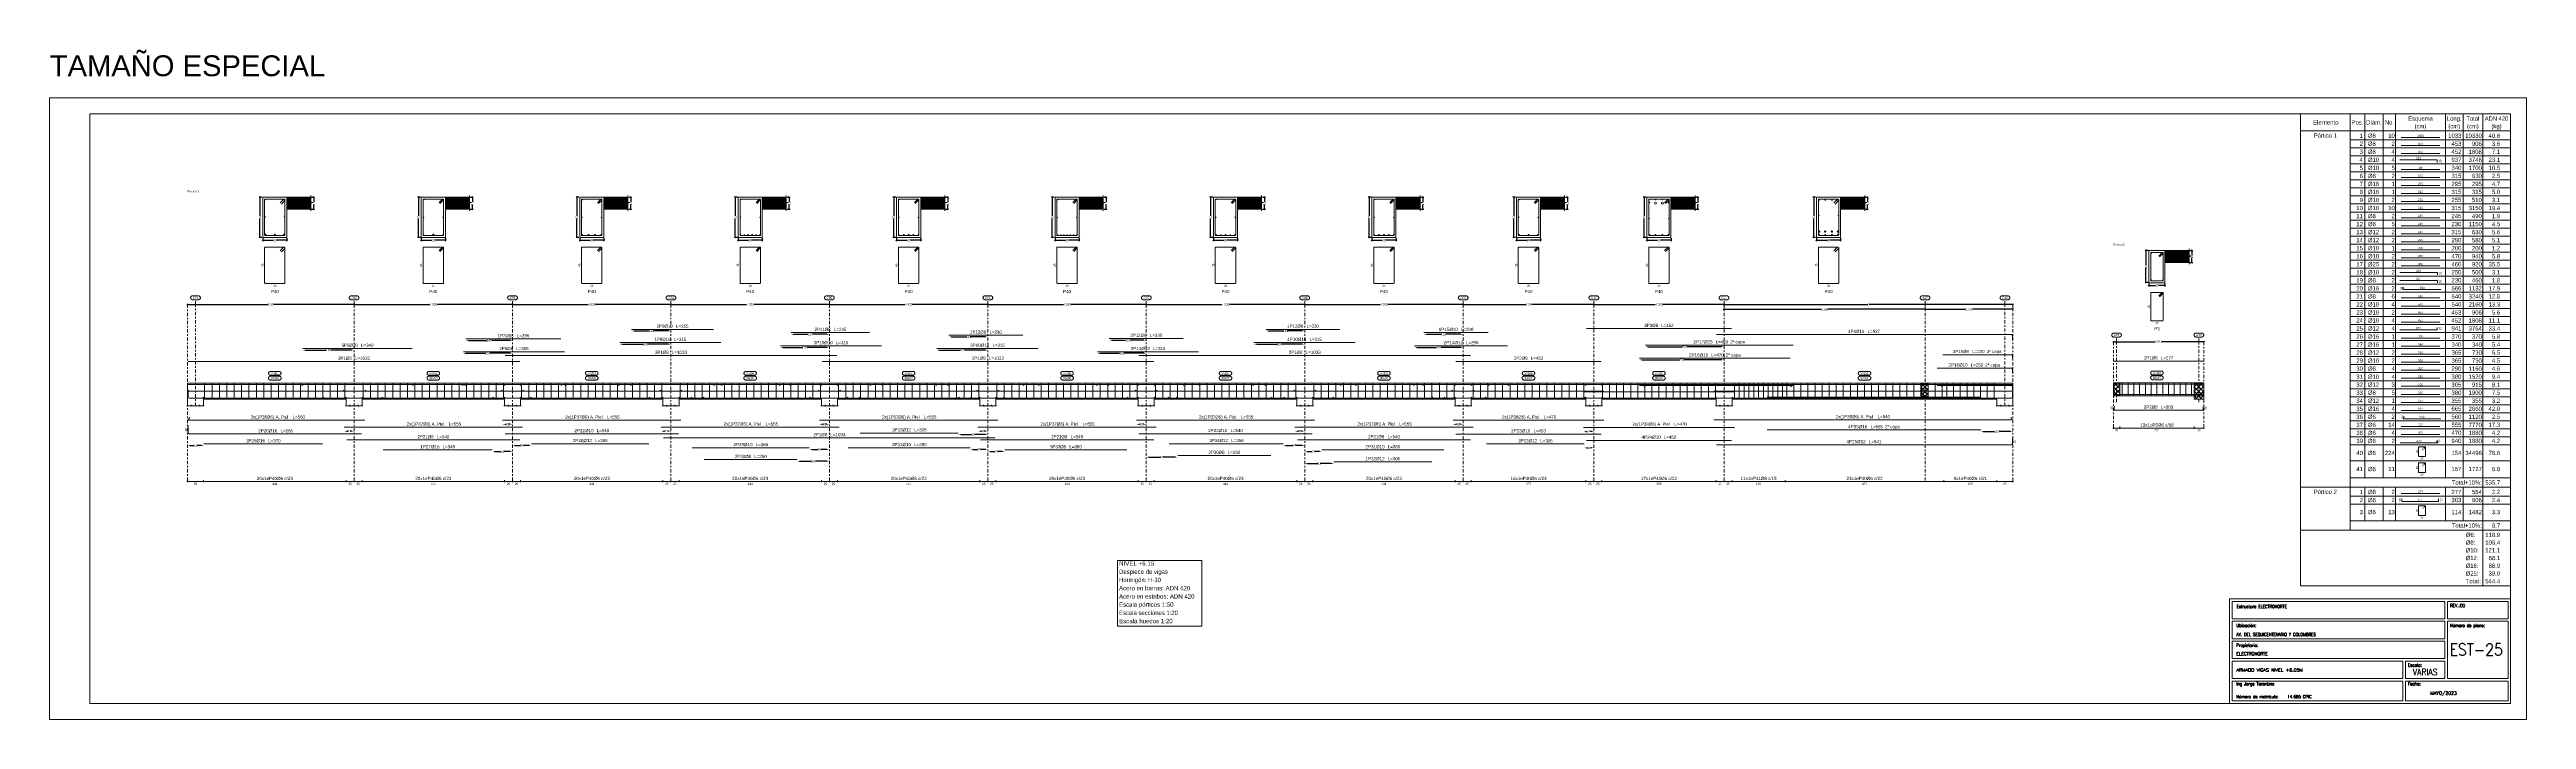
# Model space of a CAD drawing. Header units: millimetres. Extents: x 3 to 479, y -191 to 120.
# Drawn here: x 100.3 to 254.6, y 75.3 to 117 of the extents above; entities that cross this region are included whole.
import ezdxf
from ezdxf.enums import TextEntityAlignment as Align

# ---------------------------------------------------------------- set-up
doc = ezdxf.new("R2010")
doc.units = ezdxf.units.MM
doc.linetypes.add('CYPE_RAYAPUNTO', pattern=[0.4125, 0.2025, -0.105, 0, -0.105])
for name, color, linetype, lineweight in [('ALZ_ARM_LONG_ARM_TEXTOS', 3, 'Continuous', 9), ('ALZ_ARM_LONG_TXT_IND_CAPA_ARM_LONG', 3, 'Continuous', 9), ('ALZ_ARM_LONG_TXT_LONG', 3, 'Continuous', 9), ('ALZ_ARM_TRANS_TXT_EST', 3, 'Continuous', 9), ('ALZ_CONT_NUDOS', 122, 'Continuous', 9), ('ALZ_CONT_VIG_HORMIGON', 2, 'Continuous', 9), ('ALZ_COT_COT_ANCLAJES', 3, 'Continuous', 0), ('ALZ_COT_COT_ARM', 3, 'Continuous', 0), ('ALZ_COT_COT_EST', 3, 'Continuous', 0), ('ALZ_COT_COT_LIN_APOYOS', 2, 'CYPE_RAYAPUNTO', 0), ('ALZ_COT_LONGITUD_PROYECTADA', 122, 'Continuous', 0), ('ALZ_COT_TEXTOS_ESTRIBOS', 122, 'Continuous', 0), ('ALZ_REF_COT_LIN_AUX_COTA', 2, 'CYPE_RAYAPUNTO', 9), ('ALZ_REF_REF_NOMBRE', 3, 'Continuous', 9), ('ALZ_REF_REF_REFERENCIA', 3, 'Continuous', 9), ('ALZ_REF_REFERENCIA_PORTICO', 3, 'Continuous', 9), ('ALZ_REF_TEXTO_REF_NOMBRE', 3, 'Continuous', 9), ('ALZ_REF_TEXTO_REF_REFERENCIA', 3, 'Continuous', 9), ('ARM_LONGITUDINAL_Ø10', 103, 'Continuous', 9), ('ARM_LONGITUDINAL_Ø12', 171, 'Continuous', 9), ('ARM_LONGITUDINAL_Ø16', 212, 'Continuous', 9), ('ARM_LONGITUDINAL_Ø25', 20, 'Continuous', 9), ('ARM_LONGITUDINAL_Ø6', 151, 'Continuous', 9), ('ARM_LONGITUDINAL_Ø8', 32, 'Continuous', 9), ('ARM_TRANSVERSAL_Ø6', 151, 'Continuous', 9), ('ARM_TRANSVERSAL_Ø8', 32, 'Continuous', 9), ('CIM_REFEREN', 2, 'Continuous', 0), ('CYPE', 7, 'Continuous', 0), ('DESPIECES_TABLA', 7, 'Continuous', 9), ('RECUAD_LIMITES', 2, 'Continuous', 0), ('RECUAD_MARCO', 1, 'Continuous', 20), ('SEC_CONT_FORJADOS_SECCION', 8, 'Continuous', 9), ('SEC_CONT_VIG_HORMIGON_SECCION', 2, 'Continuous', 9), ('SEC_COTAS_SEC_DIM_VIGA', 122, 'Continuous', 0), ('SEC_COTAS_TEXTOS_DESPIECE_ESTRIBADO', 122, 'Continuous', 0), ('SEC_REF_TXT_POSICIONES_ARM_ESTRIBOS', 1, 'Continuous', 9), ('TAB_COM_LINEAS', 1, 'Continuous', 9), ('TAB_COM_TEXTOS', 1, 'Continuous', 9), ('TABLAS', 1, 'Continuous', 9), ('TEXTO_TABLAS', 1, 'Continuous', 0), ('TEXTOS_COTAS_DESPIECES_TABLA', 1, 'Continuous', 0)]:
    doc.layers.add(name, color=color, linetype=linetype, lineweight=lineweight)
doc.styles.add('CYPETXT', font='romans__.ttf', dxfattribs={"height": 0.2})
doc.styles.add('CYPETXT_0.2_romans', font='arial.ttf', dxfattribs={"height": 0.133333})
doc.styles.add('CYPETXT_romans', font='arial.ttf', dxfattribs={"height": 0.2})
doc.dimstyles.new('cype_arrow', dxfattribs={"dimtxt": 0.18, "dimasz": 0.15, "dimexe": 0.05, "dimexo": 0.05, "dimgap": 0, "dimtad": 0, "dimdec": 4, "dimzin": 0, "dimdsep": 46, "dimtxsty": 'CYPETXT_0.2_romans', "dimcen": 0.09, "dimadec": 0, "dimazin": 0, "dimtfac": 1, "dimtdec": 4, "dimtofl": 0, "dimtmove": 2, "dimatfit": 3, "dimfxl": 1, "dimtolj": 1, "dimtzin": 0, "dimarcsym": 0})
doc.dimstyles.new('cype_oblique', dxfattribs={"dimtxt": 0.18, "dimasz": 0.18, "dimexe": 0.05, "dimexo": 0.05, "dimgap": 0, "dimtad": 0, "dimdec": 4, "dimzin": 0, "dimdsep": 46, "dimtxsty": 'CYPETXT_0.2_romans', "dimblk": 'OBLIQUE', "dimtsz": 0.04, "dimcen": 0.09, "dimadec": 0, "dimazin": 0, "dimtfac": 1, "dimtdec": 4, "dimtofl": 0, "dimtmove": 2, "dimatfit": 3, "dimfxl": 1, "dimtolj": 1, "dimtzin": 0, "dimarcsym": 0})

# ---------------------------------------------------------------- blocks, each defined once
blk = doc.blocks.new('*D1202')
at = {"layer": 'Defpoints', "color": 0, "transparency": 16777216}
for p in [(113.61, 105.31), (115.11, 105.31), (115.11, 105.13)]:
    blk.add_point(p, dxfattribs=at)
at = {"layer": 'SEC_COTAS_SEC_DIM_VIGA', "color": 0, "lineweight": -2, "transparency": 16777216}
for p, q in [((113.57, 105.09), (113.65, 105.17)), ((113.61, 105.26), (113.61, 105.08)), ((113.61, 105.13), (114.27, 105.13)), ((115.11, 105.13), (114.46, 105.13)), ((115.07, 105.09), (115.15, 105.17)), ((115.11, 105.26), (115.11, 105.08))]:
    blk.add_line(p, q, dxfattribs=at)
at = {"layer": 'SEC_COTAS_SEC_DIM_VIGA', "color": 0, "transparency": 16777216, "insert": (114.36, 105.13), "char_height": 0.133, "attachment_point": 5, "style": 'CYPETXT_0.2_romans'}
blk.add_mtext('\\A1;30', dxfattribs=at)
blk = doc.blocks.new('_OBLIQUE')
at = {"color": 0, "linetype": 'ByBlock', "lineweight": -2}
blk.add_line((-0.5, -0.5), (0.5, 0.5), dxfattribs=at)
blk = doc.blocks.new('*D1203')
at = {"layer": 'Defpoints', "color": 0, "transparency": 16777216}
for p in [(113.44, 107.81), (113.61, 107.81), (113.61, 105.31)]:
    blk.add_point(p, dxfattribs=at)
at = {"layer": 'SEC_COTAS_SEC_DIM_VIGA', "color": 0, "lineweight": -2, "transparency": 16777216}
for p, q in [((113.56, 107.81), (113.39, 107.81)), ((113.48, 107.77), (113.4, 107.85)), ((113.44, 107.81), (113.44, 106.65)), ((113.56, 105.31), (113.39, 105.31)), ((113.48, 105.27), (113.4, 105.35)), ((113.44, 105.31), (113.44, 106.46))]:
    blk.add_line(p, q, dxfattribs=at)
at = {"layer": 'SEC_COTAS_SEC_DIM_VIGA', "color": 0, "transparency": 16777216, "insert": (113.44, 106.56), "char_height": 0.133, "attachment_point": 5, "rotation": 90, "style": 'CYPETXT_0.2_romans'}
blk.add_mtext('\\A1;50', dxfattribs=at)
blk = doc.blocks.new('*D1204')
at = {"layer": 'Defpoints', "color": 0, "transparency": 16777216}
for p in [(116.61, 107.81), (116.61, 107.06), (116.79, 107.81)]:
    blk.add_point(p, dxfattribs=at)
at = {"layer": 'SEC_COTAS_SEC_DIM_VIGA', "color": 0, "lineweight": -2, "transparency": 16777216}
for p, q in [((116.66, 107.81), (116.84, 107.81)), ((116.66, 107.06), (116.84, 107.06)), ((116.83, 107.77), (116.75, 107.85)), ((116.83, 107.02), (116.75, 107.1)), ((116.79, 107.81), (116.79, 107.52)), ((116.79, 107.06), (116.79, 107.34))]:
    blk.add_line(p, q, dxfattribs=at)
at = {"layer": 'SEC_COTAS_SEC_DIM_VIGA', "color": 0, "transparency": 16777216, "insert": (116.79, 107.43), "char_height": 0.133, "attachment_point": 5, "rotation": 90, "style": 'CYPETXT_0.2_romans'}
blk.add_mtext('\\A1;15', dxfattribs=at)
blk = doc.blocks.new('*D1205')
at = {"layer": 'Defpoints', "color": 0, "transparency": 16777216}
for p in [(123.49, 105.31), (124.99, 105.31), (124.99, 105.13)]:
    blk.add_point(p, dxfattribs=at)
at = {"layer": 'SEC_COTAS_SEC_DIM_VIGA', "color": 0, "lineweight": -2, "transparency": 16777216}
for p, q in [((123.45, 105.09), (123.53, 105.17)), ((123.49, 105.26), (123.49, 105.08)), ((123.49, 105.13), (124.14, 105.13)), ((124.99, 105.13), (124.33, 105.13)), ((124.95, 105.09), (125.03, 105.17)), ((124.99, 105.26), (124.99, 105.08))]:
    blk.add_line(p, q, dxfattribs=at)
at = {"layer": 'SEC_COTAS_SEC_DIM_VIGA', "color": 0, "transparency": 16777216, "insert": (124.24, 105.13), "char_height": 0.133, "attachment_point": 5, "style": 'CYPETXT_0.2_romans'}
blk.add_mtext('\\A1;30', dxfattribs=at)
blk = doc.blocks.new('*D1206')
at = {"layer": 'Defpoints', "color": 0, "transparency": 16777216}
for p in [(123.31, 107.81), (123.49, 107.81), (123.49, 105.31)]:
    blk.add_point(p, dxfattribs=at)
at = {"layer": 'SEC_COTAS_SEC_DIM_VIGA', "color": 0, "lineweight": -2, "transparency": 16777216}
for p, q in [((123.44, 107.81), (123.26, 107.81)), ((123.35, 107.77), (123.27, 107.85)), ((123.31, 107.81), (123.31, 106.65)), ((123.44, 105.31), (123.26, 105.31)), ((123.35, 105.27), (123.27, 105.35)), ((123.31, 105.31), (123.31, 106.46))]:
    blk.add_line(p, q, dxfattribs=at)
at = {"layer": 'SEC_COTAS_SEC_DIM_VIGA', "color": 0, "transparency": 16777216, "insert": (123.31, 106.56), "char_height": 0.133, "attachment_point": 5, "rotation": 90, "style": 'CYPETXT_0.2_romans'}
blk.add_mtext('\\A1;50', dxfattribs=at)
blk = doc.blocks.new('*D1207')
at = {"layer": 'Defpoints', "color": 0, "transparency": 16777216}
for p in [(126.49, 107.81), (126.49, 107.06), (126.67, 107.81)]:
    blk.add_point(p, dxfattribs=at)
at = {"layer": 'SEC_COTAS_SEC_DIM_VIGA', "color": 0, "lineweight": -2, "transparency": 16777216}
for p, q in [((126.54, 107.81), (126.72, 107.81)), ((126.54, 107.06), (126.72, 107.06)), ((126.71, 107.77), (126.63, 107.85)), ((126.71, 107.02), (126.63, 107.1)), ((126.67, 107.81), (126.67, 107.52)), ((126.67, 107.06), (126.67, 107.34))]:
    blk.add_line(p, q, dxfattribs=at)
at = {"layer": 'SEC_COTAS_SEC_DIM_VIGA', "color": 0, "transparency": 16777216, "insert": (126.67, 107.43), "char_height": 0.133, "attachment_point": 5, "rotation": 90, "style": 'CYPETXT_0.2_romans'}
blk.add_mtext('\\A1;15', dxfattribs=at)
blk = doc.blocks.new('*D1208')
at = {"layer": 'Defpoints', "color": 0, "transparency": 16777216}
for p in [(133.36, 105.31), (134.86, 105.31), (134.86, 105.13)]:
    blk.add_point(p, dxfattribs=at)
at = {"layer": 'SEC_COTAS_SEC_DIM_VIGA', "color": 0, "lineweight": -2, "transparency": 16777216}
for p, q in [((133.32, 105.09), (133.4, 105.17)), ((133.36, 105.26), (133.36, 105.08)), ((133.36, 105.13), (134.01, 105.13)), ((134.86, 105.13), (134.2, 105.13)), ((134.82, 105.09), (134.9, 105.17)), ((134.86, 105.26), (134.86, 105.08))]:
    blk.add_line(p, q, dxfattribs=at)
at = {"layer": 'SEC_COTAS_SEC_DIM_VIGA', "color": 0, "transparency": 16777216, "insert": (134.11, 105.13), "char_height": 0.133, "attachment_point": 5, "style": 'CYPETXT_0.2_romans'}
blk.add_mtext('\\A1;30', dxfattribs=at)
blk = doc.blocks.new('*D1209')
at = {"layer": 'Defpoints', "color": 0, "transparency": 16777216}
for p in [(133.18, 107.81), (133.36, 107.81), (133.36, 105.31)]:
    blk.add_point(p, dxfattribs=at)
at = {"layer": 'SEC_COTAS_SEC_DIM_VIGA', "color": 0, "lineweight": -2, "transparency": 16777216}
for p, q in [((133.31, 107.81), (133.13, 107.81)), ((133.22, 107.77), (133.14, 107.85)), ((133.18, 107.81), (133.18, 106.65)), ((133.31, 105.31), (133.13, 105.31)), ((133.22, 105.27), (133.14, 105.35)), ((133.18, 105.31), (133.18, 106.46))]:
    blk.add_line(p, q, dxfattribs=at)
at = {"layer": 'SEC_COTAS_SEC_DIM_VIGA', "color": 0, "transparency": 16777216, "insert": (133.18, 106.56), "char_height": 0.133, "attachment_point": 5, "rotation": 90, "style": 'CYPETXT_0.2_romans'}
blk.add_mtext('\\A1;50', dxfattribs=at)
blk = doc.blocks.new('*D1210')
at = {"layer": 'Defpoints', "color": 0, "transparency": 16777216}
for p in [(136.36, 107.81), (136.36, 107.06), (136.54, 107.81)]:
    blk.add_point(p, dxfattribs=at)
at = {"layer": 'SEC_COTAS_SEC_DIM_VIGA', "color": 0, "lineweight": -2, "transparency": 16777216}
for p, q in [((136.41, 107.81), (136.59, 107.81)), ((136.41, 107.06), (136.59, 107.06)), ((136.58, 107.77), (136.5, 107.85)), ((136.58, 107.02), (136.5, 107.1)), ((136.54, 107.81), (136.54, 107.52)), ((136.54, 107.06), (136.54, 107.34))]:
    blk.add_line(p, q, dxfattribs=at)
at = {"layer": 'SEC_COTAS_SEC_DIM_VIGA', "color": 0, "transparency": 16777216, "insert": (136.54, 107.43), "char_height": 0.133, "attachment_point": 5, "rotation": 90, "style": 'CYPETXT_0.2_romans'}
blk.add_mtext('\\A1;15', dxfattribs=at)
blk = doc.blocks.new('*D1211')
at = {"layer": 'Defpoints', "color": 0, "transparency": 16777216}
for p in [(143.23, 105.31), (144.73, 105.31), (144.73, 105.13)]:
    blk.add_point(p, dxfattribs=at)
at = {"layer": 'SEC_COTAS_SEC_DIM_VIGA', "color": 0, "lineweight": -2, "transparency": 16777216}
for p, q in [((143.19, 105.09), (143.27, 105.17)), ((143.23, 105.26), (143.23, 105.08)), ((143.23, 105.13), (143.88, 105.13)), ((144.73, 105.13), (144.07, 105.13)), ((144.69, 105.09), (144.77, 105.17)), ((144.73, 105.26), (144.73, 105.08))]:
    blk.add_line(p, q, dxfattribs=at)
at = {"layer": 'SEC_COTAS_SEC_DIM_VIGA', "color": 0, "transparency": 16777216, "insert": (143.98, 105.13), "char_height": 0.133, "attachment_point": 5, "style": 'CYPETXT_0.2_romans'}
blk.add_mtext('\\A1;30', dxfattribs=at)
blk = doc.blocks.new('*D1212')
at = {"layer": 'Defpoints', "color": 0, "transparency": 16777216}
for p in [(143.05, 107.81), (143.23, 107.81), (143.23, 105.31)]:
    blk.add_point(p, dxfattribs=at)
at = {"layer": 'SEC_COTAS_SEC_DIM_VIGA', "color": 0, "lineweight": -2, "transparency": 16777216}
for p, q in [((143.18, 107.81), (143, 107.81)), ((143.09, 107.77), (143.01, 107.85)), ((143.05, 107.81), (143.05, 106.65)), ((143.18, 105.31), (143, 105.31)), ((143.09, 105.27), (143.01, 105.35)), ((143.05, 105.31), (143.05, 106.46))]:
    blk.add_line(p, q, dxfattribs=at)
at = {"layer": 'SEC_COTAS_SEC_DIM_VIGA', "color": 0, "transparency": 16777216, "insert": (143.05, 106.56), "char_height": 0.133, "attachment_point": 5, "rotation": 90, "style": 'CYPETXT_0.2_romans'}
blk.add_mtext('\\A1;50', dxfattribs=at)
blk = doc.blocks.new('*D1213')
at = {"layer": 'Defpoints', "color": 0, "transparency": 16777216}
for p in [(146.23, 107.81), (146.23, 107.06), (146.41, 107.81)]:
    blk.add_point(p, dxfattribs=at)
at = {"layer": 'SEC_COTAS_SEC_DIM_VIGA', "color": 0, "lineweight": -2, "transparency": 16777216}
for p, q in [((146.28, 107.81), (146.46, 107.81)), ((146.28, 107.06), (146.46, 107.06)), ((146.45, 107.77), (146.37, 107.85)), ((146.45, 107.02), (146.37, 107.1)), ((146.41, 107.81), (146.41, 107.52)), ((146.41, 107.06), (146.41, 107.34))]:
    blk.add_line(p, q, dxfattribs=at)
at = {"layer": 'SEC_COTAS_SEC_DIM_VIGA', "color": 0, "transparency": 16777216, "insert": (146.41, 107.43), "char_height": 0.133, "attachment_point": 5, "rotation": 90, "style": 'CYPETXT_0.2_romans'}
blk.add_mtext('\\A1;15', dxfattribs=at)
blk = doc.blocks.new('*D1214')
at = {"layer": 'Defpoints', "color": 0, "transparency": 16777216}
for p in [(153.1, 105.31), (154.6, 105.31), (154.6, 105.13)]:
    blk.add_point(p, dxfattribs=at)
at = {"layer": 'SEC_COTAS_SEC_DIM_VIGA', "color": 0, "lineweight": -2, "transparency": 16777216}
for p, q in [((153.06, 105.09), (153.14, 105.17)), ((153.1, 105.26), (153.1, 105.08)), ((153.1, 105.13), (153.75, 105.13)), ((154.6, 105.13), (153.94, 105.13)), ((154.56, 105.09), (154.64, 105.17)), ((154.6, 105.26), (154.6, 105.08))]:
    blk.add_line(p, q, dxfattribs=at)
at = {"layer": 'SEC_COTAS_SEC_DIM_VIGA', "color": 0, "transparency": 16777216, "insert": (153.85, 105.13), "char_height": 0.133, "attachment_point": 5, "style": 'CYPETXT_0.2_romans'}
blk.add_mtext('\\A1;30', dxfattribs=at)
blk = doc.blocks.new('*D1215')
at = {"layer": 'Defpoints', "color": 0, "transparency": 16777216}
for p in [(152.92, 107.81), (153.1, 107.81), (153.1, 105.31)]:
    blk.add_point(p, dxfattribs=at)
at = {"layer": 'SEC_COTAS_SEC_DIM_VIGA', "color": 0, "lineweight": -2, "transparency": 16777216}
for p, q in [((153.05, 107.81), (152.87, 107.81)), ((152.96, 107.77), (152.88, 107.85)), ((152.92, 107.81), (152.92, 106.65)), ((153.05, 105.31), (152.87, 105.31)), ((152.96, 105.27), (152.88, 105.35)), ((152.92, 105.31), (152.92, 106.46))]:
    blk.add_line(p, q, dxfattribs=at)
at = {"layer": 'SEC_COTAS_SEC_DIM_VIGA', "color": 0, "transparency": 16777216, "insert": (152.92, 106.56), "char_height": 0.133, "attachment_point": 5, "rotation": 90, "style": 'CYPETXT_0.2_romans'}
blk.add_mtext('\\A1;50', dxfattribs=at)
blk = doc.blocks.new('*D1216')
at = {"layer": 'Defpoints', "color": 0, "transparency": 16777216}
for p in [(156.1, 107.81), (156.1, 107.06), (156.28, 107.81)]:
    blk.add_point(p, dxfattribs=at)
at = {"layer": 'SEC_COTAS_SEC_DIM_VIGA', "color": 0, "lineweight": -2, "transparency": 16777216}
for p, q in [((156.15, 107.81), (156.33, 107.81)), ((156.15, 107.06), (156.33, 107.06)), ((156.32, 107.77), (156.24, 107.85)), ((156.32, 107.02), (156.24, 107.1)), ((156.28, 107.81), (156.28, 107.52)), ((156.28, 107.06), (156.28, 107.34))]:
    blk.add_line(p, q, dxfattribs=at)
at = {"layer": 'SEC_COTAS_SEC_DIM_VIGA', "color": 0, "transparency": 16777216, "insert": (156.28, 107.43), "char_height": 0.133, "attachment_point": 5, "rotation": 90, "style": 'CYPETXT_0.2_romans'}
blk.add_mtext('\\A1;15', dxfattribs=at)
blk = doc.blocks.new('*D1217')
at = {"layer": 'Defpoints', "color": 0, "transparency": 16777216}
for p in [(162.97, 105.31), (164.47, 105.31), (164.47, 105.13)]:
    blk.add_point(p, dxfattribs=at)
at = {"layer": 'SEC_COTAS_SEC_DIM_VIGA', "color": 0, "lineweight": -2, "transparency": 16777216}
for p, q in [((162.93, 105.09), (163.01, 105.17)), ((162.97, 105.26), (162.97, 105.08)), ((162.97, 105.13), (163.62, 105.13)), ((164.47, 105.13), (163.81, 105.13)), ((164.43, 105.09), (164.51, 105.17)), ((164.47, 105.26), (164.47, 105.08))]:
    blk.add_line(p, q, dxfattribs=at)
at = {"layer": 'SEC_COTAS_SEC_DIM_VIGA', "color": 0, "transparency": 16777216, "insert": (163.72, 105.13), "char_height": 0.133, "attachment_point": 5, "style": 'CYPETXT_0.2_romans'}
blk.add_mtext('\\A1;30', dxfattribs=at)
blk = doc.blocks.new('*D1218')
at = {"layer": 'Defpoints', "color": 0, "transparency": 16777216}
for p in [(162.79, 107.81), (162.97, 107.81), (162.97, 105.31)]:
    blk.add_point(p, dxfattribs=at)
at = {"layer": 'SEC_COTAS_SEC_DIM_VIGA', "color": 0, "lineweight": -2, "transparency": 16777216}
for p, q in [((162.92, 107.81), (162.74, 107.81)), ((162.83, 107.77), (162.75, 107.85)), ((162.79, 107.81), (162.79, 106.65)), ((162.92, 105.31), (162.74, 105.31)), ((162.83, 105.27), (162.75, 105.35)), ((162.79, 105.31), (162.79, 106.46))]:
    blk.add_line(p, q, dxfattribs=at)
at = {"layer": 'SEC_COTAS_SEC_DIM_VIGA', "color": 0, "transparency": 16777216, "insert": (162.79, 106.56), "char_height": 0.133, "attachment_point": 5, "rotation": 90, "style": 'CYPETXT_0.2_romans'}
blk.add_mtext('\\A1;50', dxfattribs=at)
blk = doc.blocks.new('*D1219')
at = {"layer": 'Defpoints', "color": 0, "transparency": 16777216}
for p in [(165.97, 107.81), (165.97, 107.06), (166.15, 107.81)]:
    blk.add_point(p, dxfattribs=at)
at = {"layer": 'SEC_COTAS_SEC_DIM_VIGA', "color": 0, "lineweight": -2, "transparency": 16777216}
for p, q in [((166.02, 107.81), (166.2, 107.81)), ((166.02, 107.06), (166.2, 107.06)), ((166.19, 107.77), (166.11, 107.85)), ((166.19, 107.02), (166.11, 107.1)), ((166.15, 107.81), (166.15, 107.52)), ((166.15, 107.06), (166.15, 107.34))]:
    blk.add_line(p, q, dxfattribs=at)
at = {"layer": 'SEC_COTAS_SEC_DIM_VIGA', "color": 0, "transparency": 16777216, "insert": (166.15, 107.43), "char_height": 0.133, "attachment_point": 5, "rotation": 90, "style": 'CYPETXT_0.2_romans'}
blk.add_mtext('\\A1;15', dxfattribs=at)
blk = doc.blocks.new('*D1220')
at = {"layer": 'Defpoints', "color": 0, "transparency": 16777216}
for p in [(172.84, 105.31), (174.34, 105.31), (174.34, 105.13)]:
    blk.add_point(p, dxfattribs=at)
at = {"layer": 'SEC_COTAS_SEC_DIM_VIGA', "color": 0, "lineweight": -2, "transparency": 16777216}
for p, q in [((172.8, 105.09), (172.88, 105.17)), ((172.84, 105.26), (172.84, 105.08)), ((172.84, 105.13), (173.49, 105.13)), ((174.34, 105.13), (173.68, 105.13)), ((174.3, 105.09), (174.38, 105.17)), ((174.34, 105.26), (174.34, 105.08))]:
    blk.add_line(p, q, dxfattribs=at)
at = {"layer": 'SEC_COTAS_SEC_DIM_VIGA', "color": 0, "transparency": 16777216, "insert": (173.59, 105.13), "char_height": 0.133, "attachment_point": 5, "style": 'CYPETXT_0.2_romans'}
blk.add_mtext('\\A1;30', dxfattribs=at)
blk = doc.blocks.new('*D1221')
at = {"layer": 'Defpoints', "color": 0, "transparency": 16777216}
for p in [(172.66, 107.81), (172.84, 107.81), (172.84, 105.31)]:
    blk.add_point(p, dxfattribs=at)
at = {"layer": 'SEC_COTAS_SEC_DIM_VIGA', "color": 0, "lineweight": -2, "transparency": 16777216}
for p, q in [((172.79, 107.81), (172.61, 107.81)), ((172.7, 107.77), (172.62, 107.85)), ((172.66, 107.81), (172.66, 106.65)), ((172.79, 105.31), (172.61, 105.31)), ((172.7, 105.27), (172.62, 105.35)), ((172.66, 105.31), (172.66, 106.46))]:
    blk.add_line(p, q, dxfattribs=at)
at = {"layer": 'SEC_COTAS_SEC_DIM_VIGA', "color": 0, "transparency": 16777216, "insert": (172.66, 106.56), "char_height": 0.133, "attachment_point": 5, "rotation": 90, "style": 'CYPETXT_0.2_romans'}
blk.add_mtext('\\A1;50', dxfattribs=at)
blk = doc.blocks.new('*D1222')
at = {"layer": 'Defpoints', "color": 0, "transparency": 16777216}
for p in [(175.84, 107.81), (175.84, 107.06), (176.02, 107.81)]:
    blk.add_point(p, dxfattribs=at)
at = {"layer": 'SEC_COTAS_SEC_DIM_VIGA', "color": 0, "lineweight": -2, "transparency": 16777216}
for p, q in [((175.89, 107.81), (176.07, 107.81)), ((175.89, 107.06), (176.07, 107.06)), ((176.06, 107.77), (175.98, 107.85)), ((176.06, 107.02), (175.98, 107.1)), ((176.02, 107.81), (176.02, 107.52)), ((176.02, 107.06), (176.02, 107.34))]:
    blk.add_line(p, q, dxfattribs=at)
at = {"layer": 'SEC_COTAS_SEC_DIM_VIGA', "color": 0, "transparency": 16777216, "insert": (176.02, 107.43), "char_height": 0.133, "attachment_point": 5, "rotation": 90, "style": 'CYPETXT_0.2_romans'}
blk.add_mtext('\\A1;15', dxfattribs=at)
blk = doc.blocks.new('*D1223')
at = {"layer": 'Defpoints', "color": 0, "transparency": 16777216}
for p in [(182.71, 105.31), (184.21, 105.31), (184.21, 105.13)]:
    blk.add_point(p, dxfattribs=at)
at = {"layer": 'SEC_COTAS_SEC_DIM_VIGA', "color": 0, "lineweight": -2, "transparency": 16777216}
for p, q in [((182.67, 105.09), (182.75, 105.17)), ((182.71, 105.26), (182.71, 105.08)), ((182.71, 105.13), (183.36, 105.13)), ((184.21, 105.13), (183.55, 105.13)), ((184.17, 105.09), (184.25, 105.17)), ((184.21, 105.26), (184.21, 105.08))]:
    blk.add_line(p, q, dxfattribs=at)
at = {"layer": 'SEC_COTAS_SEC_DIM_VIGA', "color": 0, "transparency": 16777216, "insert": (183.46, 105.13), "char_height": 0.133, "attachment_point": 5, "style": 'CYPETXT_0.2_romans'}
blk.add_mtext('\\A1;30', dxfattribs=at)
blk = doc.blocks.new('*D1224')
at = {"layer": 'Defpoints', "color": 0, "transparency": 16777216}
for p in [(182.53, 107.81), (182.71, 107.81), (182.71, 105.31)]:
    blk.add_point(p, dxfattribs=at)
at = {"layer": 'SEC_COTAS_SEC_DIM_VIGA', "color": 0, "lineweight": -2, "transparency": 16777216}
for p, q in [((182.66, 107.81), (182.48, 107.81)), ((182.57, 107.77), (182.49, 107.85)), ((182.53, 107.81), (182.53, 106.65)), ((182.66, 105.31), (182.48, 105.31)), ((182.57, 105.27), (182.49, 105.35)), ((182.53, 105.31), (182.53, 106.46))]:
    blk.add_line(p, q, dxfattribs=at)
at = {"layer": 'SEC_COTAS_SEC_DIM_VIGA', "color": 0, "transparency": 16777216, "insert": (182.53, 106.56), "char_height": 0.133, "attachment_point": 5, "rotation": 90, "style": 'CYPETXT_0.2_romans'}
blk.add_mtext('\\A1;50', dxfattribs=at)
blk = doc.blocks.new('*D1225')
at = {"layer": 'Defpoints', "color": 0, "transparency": 16777216}
for p in [(185.71, 107.81), (185.71, 107.06), (185.89, 107.81)]:
    blk.add_point(p, dxfattribs=at)
at = {"layer": 'SEC_COTAS_SEC_DIM_VIGA', "color": 0, "lineweight": -2, "transparency": 16777216}
for p, q in [((185.76, 107.81), (185.94, 107.81)), ((185.76, 107.06), (185.94, 107.06)), ((185.93, 107.77), (185.85, 107.85)), ((185.93, 107.02), (185.85, 107.1)), ((185.89, 107.81), (185.89, 107.52)), ((185.89, 107.06), (185.89, 107.34))]:
    blk.add_line(p, q, dxfattribs=at)
at = {"layer": 'SEC_COTAS_SEC_DIM_VIGA', "color": 0, "transparency": 16777216, "insert": (185.89, 107.43), "char_height": 0.133, "attachment_point": 5, "rotation": 90, "style": 'CYPETXT_0.2_romans'}
blk.add_mtext('\\A1;15', dxfattribs=at)
blk = doc.blocks.new('*D1226')
at = {"layer": 'Defpoints', "color": 0, "transparency": 16777216}
for p in [(191.71, 105.31), (193.21, 105.31), (193.21, 105.13)]:
    blk.add_point(p, dxfattribs=at)
at = {"layer": 'SEC_COTAS_SEC_DIM_VIGA', "color": 0, "lineweight": -2, "transparency": 16777216}
for p, q in [((191.67, 105.09), (191.75, 105.17)), ((191.71, 105.26), (191.71, 105.08)), ((191.71, 105.13), (192.37, 105.13)), ((193.21, 105.13), (192.56, 105.13)), ((193.17, 105.09), (193.25, 105.17)), ((193.21, 105.26), (193.21, 105.08))]:
    blk.add_line(p, q, dxfattribs=at)
at = {"layer": 'SEC_COTAS_SEC_DIM_VIGA', "color": 0, "transparency": 16777216, "insert": (192.46, 105.13), "char_height": 0.133, "attachment_point": 5, "style": 'CYPETXT_0.2_romans'}
blk.add_mtext('\\A1;30', dxfattribs=at)
blk = doc.blocks.new('*D1227')
at = {"layer": 'Defpoints', "color": 0, "transparency": 16777216}
for p in [(191.54, 107.81), (191.71, 107.81), (191.71, 105.31)]:
    blk.add_point(p, dxfattribs=at)
at = {"layer": 'SEC_COTAS_SEC_DIM_VIGA', "color": 0, "lineweight": -2, "transparency": 16777216}
for p, q in [((191.66, 107.81), (191.49, 107.81)), ((191.58, 107.77), (191.5, 107.85)), ((191.54, 107.81), (191.54, 106.65)), ((191.66, 105.31), (191.49, 105.31)), ((191.58, 105.27), (191.5, 105.35)), ((191.54, 105.31), (191.54, 106.46))]:
    blk.add_line(p, q, dxfattribs=at)
at = {"layer": 'SEC_COTAS_SEC_DIM_VIGA', "color": 0, "transparency": 16777216, "insert": (191.54, 106.56), "char_height": 0.133, "attachment_point": 5, "rotation": 90, "style": 'CYPETXT_0.2_romans'}
blk.add_mtext('\\A1;50', dxfattribs=at)
blk = doc.blocks.new('*D1228')
at = {"layer": 'Defpoints', "color": 0, "transparency": 16777216}
for p in [(194.71, 107.81), (194.71, 107.06), (194.89, 107.81)]:
    blk.add_point(p, dxfattribs=at)
at = {"layer": 'SEC_COTAS_SEC_DIM_VIGA', "color": 0, "lineweight": -2, "transparency": 16777216}
for p, q in [((194.76, 107.81), (194.94, 107.81)), ((194.76, 107.06), (194.94, 107.06)), ((194.93, 107.77), (194.85, 107.85)), ((194.93, 107.02), (194.85, 107.1)), ((194.89, 107.81), (194.89, 107.52)), ((194.89, 107.06), (194.89, 107.34))]:
    blk.add_line(p, q, dxfattribs=at)
at = {"layer": 'SEC_COTAS_SEC_DIM_VIGA', "color": 0, "transparency": 16777216, "insert": (194.89, 107.43), "char_height": 0.133, "attachment_point": 5, "rotation": 90, "style": 'CYPETXT_0.2_romans'}
blk.add_mtext('\\A1;15', dxfattribs=at)
blk = doc.blocks.new('*D1229')
at = {"layer": 'Defpoints', "color": 0, "transparency": 16777216}
for p in [(199.84, 105.31), (201.34, 105.31), (201.34, 105.13)]:
    blk.add_point(p, dxfattribs=at)
at = {"layer": 'SEC_COTAS_SEC_DIM_VIGA', "color": 0, "lineweight": -2, "transparency": 16777216}
for p, q in [((199.8, 105.09), (199.88, 105.17)), ((199.84, 105.26), (199.84, 105.08)), ((199.84, 105.13), (200.49, 105.13)), ((201.34, 105.13), (200.68, 105.13)), ((201.3, 105.09), (201.38, 105.17)), ((201.34, 105.26), (201.34, 105.08))]:
    blk.add_line(p, q, dxfattribs=at)
at = {"layer": 'SEC_COTAS_SEC_DIM_VIGA', "color": 0, "transparency": 16777216, "insert": (200.59, 105.13), "char_height": 0.133, "attachment_point": 5, "style": 'CYPETXT_0.2_romans'}
blk.add_mtext('\\A1;30', dxfattribs=at)
blk = doc.blocks.new('*D1230')
at = {"layer": 'Defpoints', "color": 0, "transparency": 16777216}
for p in [(199.66, 107.81), (199.84, 107.81), (199.84, 105.31)]:
    blk.add_point(p, dxfattribs=at)
at = {"layer": 'SEC_COTAS_SEC_DIM_VIGA', "color": 0, "lineweight": -2, "transparency": 16777216}
for p, q in [((199.79, 107.81), (199.61, 107.81)), ((199.7, 107.77), (199.62, 107.85)), ((199.66, 107.81), (199.66, 106.65)), ((199.79, 105.31), (199.61, 105.31)), ((199.7, 105.27), (199.62, 105.35)), ((199.66, 105.31), (199.66, 106.46))]:
    blk.add_line(p, q, dxfattribs=at)
at = {"layer": 'SEC_COTAS_SEC_DIM_VIGA', "color": 0, "transparency": 16777216, "insert": (199.66, 106.56), "char_height": 0.133, "attachment_point": 5, "rotation": 90, "style": 'CYPETXT_0.2_romans'}
blk.add_mtext('\\A1;50', dxfattribs=at)
blk = doc.blocks.new('*D1231')
at = {"layer": 'Defpoints', "color": 0, "transparency": 16777216}
for p in [(202.84, 107.81), (202.84, 107.06), (203.02, 107.81)]:
    blk.add_point(p, dxfattribs=at)
at = {"layer": 'SEC_COTAS_SEC_DIM_VIGA', "color": 0, "lineweight": -2, "transparency": 16777216}
for p, q in [((202.89, 107.81), (203.07, 107.81)), ((202.89, 107.06), (203.07, 107.06)), ((203.06, 107.77), (202.98, 107.85)), ((203.06, 107.02), (202.98, 107.1)), ((203.02, 107.81), (203.02, 107.52)), ((203.02, 107.06), (203.02, 107.34))]:
    blk.add_line(p, q, dxfattribs=at)
at = {"layer": 'SEC_COTAS_SEC_DIM_VIGA', "color": 0, "transparency": 16777216, "insert": (203.02, 107.43), "char_height": 0.133, "attachment_point": 5, "rotation": 90, "style": 'CYPETXT_0.2_romans'}
blk.add_mtext('\\A1;15', dxfattribs=at)
blk = doc.blocks.new('*D1232')
at = {"layer": 'Defpoints', "color": 0, "transparency": 16777216}
for p in [(210.4, 105.31), (211.9, 105.31), (211.9, 105.13)]:
    blk.add_point(p, dxfattribs=at)
at = {"layer": 'SEC_COTAS_SEC_DIM_VIGA', "color": 0, "lineweight": -2, "transparency": 16777216}
for p, q in [((210.36, 105.09), (210.44, 105.17)), ((210.4, 105.26), (210.4, 105.08)), ((210.4, 105.13), (211.06, 105.13)), ((211.9, 105.13), (211.25, 105.13)), ((211.86, 105.09), (211.94, 105.17)), ((211.9, 105.26), (211.9, 105.08))]:
    blk.add_line(p, q, dxfattribs=at)
at = {"layer": 'SEC_COTAS_SEC_DIM_VIGA', "color": 0, "transparency": 16777216, "insert": (211.15, 105.13), "char_height": 0.133, "attachment_point": 5, "style": 'CYPETXT_0.2_romans'}
blk.add_mtext('\\A1;30', dxfattribs=at)
blk = doc.blocks.new('*D1233')
at = {"layer": 'Defpoints', "color": 0, "transparency": 16777216}
for p in [(210.23, 107.81), (210.4, 107.81), (210.4, 105.31)]:
    blk.add_point(p, dxfattribs=at)
at = {"layer": 'SEC_COTAS_SEC_DIM_VIGA', "color": 0, "lineweight": -2, "transparency": 16777216}
for p, q in [((210.35, 107.81), (210.18, 107.81)), ((210.27, 107.77), (210.19, 107.85)), ((210.23, 107.81), (210.23, 106.65)), ((210.35, 105.31), (210.18, 105.31)), ((210.27, 105.27), (210.19, 105.35)), ((210.23, 105.31), (210.23, 106.46))]:
    blk.add_line(p, q, dxfattribs=at)
at = {"layer": 'SEC_COTAS_SEC_DIM_VIGA', "color": 0, "transparency": 16777216, "insert": (210.23, 106.56), "char_height": 0.133, "attachment_point": 5, "rotation": 90, "style": 'CYPETXT_0.2_romans'}
blk.add_mtext('\\A1;50', dxfattribs=at)
blk = doc.blocks.new('*D1234')
at = {"layer": 'Defpoints', "color": 0, "transparency": 16777216}
for p in [(213.4, 107.81), (213.4, 107.06), (213.58, 107.81)]:
    blk.add_point(p, dxfattribs=at)
at = {"layer": 'SEC_COTAS_SEC_DIM_VIGA', "color": 0, "lineweight": -2, "transparency": 16777216}
for p, q in [((213.45, 107.81), (213.63, 107.81)), ((213.45, 107.06), (213.63, 107.06)), ((213.62, 107.77), (213.54, 107.85)), ((213.62, 107.02), (213.54, 107.1)), ((213.58, 107.81), (213.58, 107.52)), ((213.58, 107.06), (213.58, 107.34))]:
    blk.add_line(p, q, dxfattribs=at)
at = {"layer": 'SEC_COTAS_SEC_DIM_VIGA', "color": 0, "transparency": 16777216, "insert": (213.58, 107.43), "char_height": 0.133, "attachment_point": 5, "rotation": 90, "style": 'CYPETXT_0.2_romans'}
blk.add_mtext('\\A1;15', dxfattribs=at)
blk = doc.blocks.new('*D1235')
at = {"layer": 'ALZ_COT_LONGITUD_PROYECTADA', "color": 0, "lineweight": -2, "transparency": 16777216}
for p, q in [((204.6, 100.79), (204.68, 100.87)), ((204.64, 100.83), (210.69, 100.83)), ((217.17, 100.83), (211.12, 100.83)), ((217.13, 100.79), (217.21, 100.87))]:
    blk.add_line(p, q, dxfattribs=at)
at = {"layer": 'Defpoints', "color": 0, "transparency": 16777216}
for p in [(204.64, 100.83), (204.64, 100.83), (217.17, 100.83)]:
    blk.add_point(p, dxfattribs=at)
at = {"layer": 'ALZ_COT_LONGITUD_PROYECTADA', "color": 0, "transparency": 16777216, "insert": (210.9, 100.83), "char_height": 0.133, "attachment_point": 5, "style": 'CYPETXT_0.2_romans'}
blk.add_mtext('\\A1;6.261', dxfattribs=at)
blk = doc.blocks.new('*D1236')
at = {"layer": 'ALZ_COT_LONGITUD_PROYECTADA', "color": 0, "lineweight": -2, "transparency": 16777216}
for p, q in [((217.13, 100.79), (217.21, 100.87)), ((217.17, 100.83), (219.68, 100.83)), ((222.64, 100.83), (220.13, 100.83)), ((222.6, 100.79), (222.68, 100.87))]:
    blk.add_line(p, q, dxfattribs=at)
at = {"layer": 'Defpoints', "color": 0, "transparency": 16777216}
for p in [(217.17, 100.83), (217.17, 100.83), (222.64, 100.83)]:
    blk.add_point(p, dxfattribs=at)
at = {"layer": 'ALZ_COT_LONGITUD_PROYECTADA', "color": 0, "transparency": 16777216, "insert": (219.9, 100.83), "char_height": 0.133, "attachment_point": 5, "style": 'CYPETXT_0.2_romans'}
blk.add_mtext('\\A1;2.739', dxfattribs=at)
blk = doc.blocks.new('*D1237')
at = {"layer": 'ALZ_COT_LONGITUD_PROYECTADA', "color": 0, "lineweight": -2, "transparency": 16777216}
for p, q in [((108.88, 101.09), (108.96, 101.17)), ((108.92, 101.13), (113.94, 101.13)), ((119.3, 101.13), (114.29, 101.13)), ((119.26, 101.09), (119.34, 101.17))]:
    blk.add_line(p, q, dxfattribs=at)
at = {"layer": 'Defpoints', "color": 0, "transparency": 16777216}
for p in [(108.92, 101.13), (108.92, 101.13), (119.3, 101.13)]:
    blk.add_point(p, dxfattribs=at)
at = {"layer": 'ALZ_COT_LONGITUD_PROYECTADA', "color": 0, "transparency": 16777216, "insert": (114.11, 101.13), "char_height": 0.133, "attachment_point": 5, "style": 'CYPETXT_0.2_romans'}
blk.add_mtext('\\A1;5.19', dxfattribs=at)
blk = doc.blocks.new('*D1238')
at = {"layer": 'ALZ_COT_LONGITUD_PROYECTADA', "color": 0, "lineweight": -2, "transparency": 16777216}
for p, q in [((119.26, 101.09), (119.34, 101.17)), ((119.3, 101.13), (124.01, 101.13)), ((129.17, 101.13), (124.47, 101.13)), ((129.13, 101.09), (129.21, 101.17))]:
    blk.add_line(p, q, dxfattribs=at)
at = {"layer": 'Defpoints', "color": 0, "transparency": 16777216}
for p in [(119.3, 101.13), (119.3, 101.13), (129.17, 101.13)]:
    blk.add_point(p, dxfattribs=at)
at = {"layer": 'ALZ_COT_LONGITUD_PROYECTADA', "color": 0, "transparency": 16777216, "insert": (124.24, 101.13), "char_height": 0.133, "attachment_point": 5, "style": 'CYPETXT_0.2_romans'}
blk.add_mtext('\\A1;4.935', dxfattribs=at)
blk = doc.blocks.new('*D1239')
at = {"layer": 'ALZ_COT_LONGITUD_PROYECTADA', "color": 0, "lineweight": -2, "transparency": 16777216}
for p, q in [((129.13, 101.09), (129.21, 101.17)), ((129.17, 101.13), (133.88, 101.13)), ((139.04, 101.13), (134.34, 101.13)), ((139, 101.09), (139.08, 101.17))]:
    blk.add_line(p, q, dxfattribs=at)
at = {"layer": 'Defpoints', "color": 0, "transparency": 16777216}
for p in [(129.17, 101.13), (129.17, 101.13), (139.04, 101.13)]:
    blk.add_point(p, dxfattribs=at)
at = {"layer": 'ALZ_COT_LONGITUD_PROYECTADA', "color": 0, "transparency": 16777216, "insert": (134.11, 101.13), "char_height": 0.133, "attachment_point": 5, "style": 'CYPETXT_0.2_romans'}
blk.add_mtext('\\A1;4.935', dxfattribs=at)
blk = doc.blocks.new('*D1240')
at = {"layer": 'ALZ_COT_LONGITUD_PROYECTADA', "color": 0, "lineweight": -2, "transparency": 16777216}
for p, q in [((139, 101.09), (139.08, 101.17)), ((139.04, 101.13), (143.75, 101.13)), ((148.91, 101.13), (144.21, 101.13)), ((148.87, 101.09), (148.95, 101.17))]:
    blk.add_line(p, q, dxfattribs=at)
at = {"layer": 'Defpoints', "color": 0, "transparency": 16777216}
for p in [(139.04, 101.13), (139.04, 101.13), (148.91, 101.13)]:
    blk.add_point(p, dxfattribs=at)
at = {"layer": 'ALZ_COT_LONGITUD_PROYECTADA', "color": 0, "transparency": 16777216, "insert": (143.98, 101.13), "char_height": 0.133, "attachment_point": 5, "style": 'CYPETXT_0.2_romans'}
blk.add_mtext('\\A1;4.935', dxfattribs=at)
blk = doc.blocks.new('*D1241')
at = {"layer": 'ALZ_COT_LONGITUD_PROYECTADA', "color": 0, "lineweight": -2, "transparency": 16777216}
for p, q in [((148.87, 101.09), (148.95, 101.17)), ((148.91, 101.13), (153.62, 101.13)), ((158.78, 101.13), (154.08, 101.13)), ((158.74, 101.09), (158.82, 101.17))]:
    blk.add_line(p, q, dxfattribs=at)
at = {"layer": 'Defpoints', "color": 0, "transparency": 16777216}
for p in [(148.91, 101.13), (148.91, 101.13), (158.78, 101.13)]:
    blk.add_point(p, dxfattribs=at)
at = {"layer": 'ALZ_COT_LONGITUD_PROYECTADA', "color": 0, "transparency": 16777216, "insert": (153.85, 101.13), "char_height": 0.133, "attachment_point": 5, "style": 'CYPETXT_0.2_romans'}
blk.add_mtext('\\A1;4.935', dxfattribs=at)
blk = doc.blocks.new('*D1242')
at = {"layer": 'ALZ_COT_LONGITUD_PROYECTADA', "color": 0, "lineweight": -2, "transparency": 16777216}
for p, q in [((158.74, 101.09), (158.82, 101.17)), ((158.78, 101.13), (163.49, 101.13)), ((168.65, 101.13), (163.95, 101.13)), ((168.61, 101.09), (168.69, 101.17))]:
    blk.add_line(p, q, dxfattribs=at)
at = {"layer": 'Defpoints', "color": 0, "transparency": 16777216}
for p in [(158.78, 101.13), (158.78, 101.13), (168.65, 101.13)]:
    blk.add_point(p, dxfattribs=at)
at = {"layer": 'ALZ_COT_LONGITUD_PROYECTADA', "color": 0, "transparency": 16777216, "insert": (163.72, 101.13), "char_height": 0.133, "attachment_point": 5, "style": 'CYPETXT_0.2_romans'}
blk.add_mtext('\\A1;4.935', dxfattribs=at)
blk = doc.blocks.new('*D1243')
at = {"layer": 'ALZ_COT_LONGITUD_PROYECTADA', "color": 0, "lineweight": -2, "transparency": 16777216}
for p, q in [((168.61, 101.09), (168.69, 101.17)), ((168.65, 101.13), (173.36, 101.13)), ((178.52, 101.13), (173.82, 101.13)), ((178.48, 101.09), (178.56, 101.17))]:
    blk.add_line(p, q, dxfattribs=at)
at = {"layer": 'Defpoints', "color": 0, "transparency": 16777216}
for p in [(168.65, 101.13), (168.65, 101.13), (178.52, 101.13)]:
    blk.add_point(p, dxfattribs=at)
at = {"layer": 'ALZ_COT_LONGITUD_PROYECTADA', "color": 0, "transparency": 16777216, "insert": (173.59, 101.13), "char_height": 0.133, "attachment_point": 5, "style": 'CYPETXT_0.2_romans'}
blk.add_mtext('\\A1;4.935', dxfattribs=at)
blk = doc.blocks.new('*D1244')
at = {"layer": 'ALZ_COT_LONGITUD_PROYECTADA', "color": 0, "lineweight": -2, "transparency": 16777216}
for p, q in [((178.48, 101.09), (178.56, 101.17)), ((178.52, 101.13), (183.23, 101.13)), ((188.39, 101.13), (183.69, 101.13)), ((188.35, 101.09), (188.43, 101.17))]:
    blk.add_line(p, q, dxfattribs=at)
at = {"layer": 'Defpoints', "color": 0, "transparency": 16777216}
for p in [(178.52, 101.13), (178.52, 101.13), (188.39, 101.13)]:
    blk.add_point(p, dxfattribs=at)
at = {"layer": 'ALZ_COT_LONGITUD_PROYECTADA', "color": 0, "transparency": 16777216, "insert": (183.46, 101.13), "char_height": 0.133, "attachment_point": 5, "style": 'CYPETXT_0.2_romans'}
blk.add_mtext('\\A1;4.935', dxfattribs=at)
blk = doc.blocks.new('*D1245')
at = {"layer": 'ALZ_COT_LONGITUD_PROYECTADA', "color": 0, "lineweight": -2, "transparency": 16777216}
for p, q in [((188.35, 101.09), (188.43, 101.17)), ((188.39, 101.13), (192.29, 101.13)), ((196.53, 101.13), (192.64, 101.13)), ((196.49, 101.09), (196.57, 101.17))]:
    blk.add_line(p, q, dxfattribs=at)
at = {"layer": 'Defpoints', "color": 0, "transparency": 16777216}
for p in [(188.39, 101.13), (188.39, 101.13), (196.53, 101.13)]:
    blk.add_point(p, dxfattribs=at)
at = {"layer": 'ALZ_COT_LONGITUD_PROYECTADA', "color": 0, "transparency": 16777216, "insert": (192.46, 101.13), "char_height": 0.133, "attachment_point": 5, "style": 'CYPETXT_0.2_romans'}
blk.add_mtext('\\A1;4.07', dxfattribs=at)
blk = doc.blocks.new('*D1246')
at = {"layer": 'ALZ_COT_LONGITUD_PROYECTADA', "color": 0, "lineweight": -2, "transparency": 16777216}
for p, q in [((196.49, 101.09), (196.57, 101.17)), ((196.53, 101.13), (200.36, 101.13)), ((204.64, 101.13), (200.82, 101.13)), ((204.6, 101.09), (204.68, 101.17))]:
    blk.add_line(p, q, dxfattribs=at)
at = {"layer": 'Defpoints', "color": 0, "transparency": 16777216}
for p in [(196.53, 101.13), (196.53, 101.13), (204.64, 101.13)]:
    blk.add_point(p, dxfattribs=at)
at = {"layer": 'ALZ_COT_LONGITUD_PROYECTADA', "color": 0, "transparency": 16777216, "insert": (200.59, 101.13), "char_height": 0.133, "attachment_point": 5, "style": 'CYPETXT_0.2_romans'}
blk.add_mtext('\\A1;4.055', dxfattribs=at)
blk = doc.blocks.new('*D1247')
at = {"layer": 'ALZ_COT_LONGITUD_PROYECTADA', "color": 0, "lineweight": -2, "transparency": 16777216}
for p, q in [((204.6, 101.09), (204.68, 101.17)), ((204.64, 101.13), (213.6, 101.13)), ((222.64, 101.13), (213.69, 101.13)), ((222.6, 101.09), (222.68, 101.17))]:
    blk.add_line(p, q, dxfattribs=at)
at = {"layer": 'Defpoints', "color": 0, "transparency": 16777216}
for p in [(204.64, 101.13), (204.64, 101.13), (222.64, 101.13)]:
    blk.add_point(p, dxfattribs=at)
at = {"layer": 'ALZ_COT_LONGITUD_PROYECTADA', "color": 0, "transparency": 16777216, "insert": (213.64, 101.13), "char_height": 0.133, "attachment_point": 5, "style": 'CYPETXT_0.2_romans'}
blk.add_mtext('\\A1;9', dxfattribs=at)
blk = doc.blocks.new('*D1012')
at = {"layer": 'ALZ_COT_COT_ARM', "color": 0, "lineweight": -2, "transparency": 16777216}
for p, q in [((118.84, 93.25), (118.91, 93.25)), ((119.15, 93.25), (119.08, 93.25))]:
    blk.add_line(p, q, dxfattribs=at)
at = {"layer": 'ALZ_COT_COT_ARM', "color": 0, "transparency": 16777216}
for points in [[(118.84, 93.27), (118.84, 93.22), (118.69, 93.25)], [(119.15, 93.27), (119.15, 93.22), (119.3, 93.25)]]:
    blk.add_solid(points, dxfattribs=at)
at = {"layer": 'Defpoints', "color": 0, "transparency": 16777216}
for p in [(118.69, 93.25), (119.3, 93.25), (119.3, 93.25)]:
    blk.add_point(p, dxfattribs=at)
at = {"layer": 'ALZ_COT_COT_ARM', "color": 0, "transparency": 16777216, "insert": (119, 93.25), "char_height": 0.133, "attachment_point": 5, "style": 'CYPETXT_0.2_romans'}
blk.add_mtext('\\A1;31', dxfattribs=at)
blk = doc.blocks.new('*D1013')
at = {"layer": 'ALZ_COT_COT_ARM', "color": 0, "lineweight": -2, "transparency": 16777216}
for p, q in [((128.71, 93.68), (128.78, 93.68)), ((129.02, 93.68), (128.95, 93.68))]:
    blk.add_line(p, q, dxfattribs=at)
at = {"layer": 'ALZ_COT_COT_ARM', "color": 0, "transparency": 16777216}
for points in [[(128.71, 93.7), (128.71, 93.65), (128.56, 93.68)], [(129.02, 93.7), (129.02, 93.65), (129.17, 93.68)]]:
    blk.add_solid(points, dxfattribs=at)
at = {"layer": 'Defpoints', "color": 0, "transparency": 16777216}
for p in [(128.56, 93.68), (129.17, 93.68), (129.17, 93.68)]:
    blk.add_point(p, dxfattribs=at)
at = {"layer": 'ALZ_COT_COT_ARM', "color": 0, "transparency": 16777216, "insert": (128.87, 93.68), "char_height": 0.133, "attachment_point": 5, "style": 'CYPETXT_0.2_romans'}
blk.add_mtext('\\A1;31', dxfattribs=at)
blk = doc.blocks.new('*D1014')
at = {"layer": 'ALZ_COT_COT_ARM', "color": 0, "lineweight": -2, "transparency": 16777216}
for p, q in [((138.58, 93.25), (138.65, 93.25)), ((138.89, 93.25), (138.82, 93.25))]:
    blk.add_line(p, q, dxfattribs=at)
at = {"layer": 'ALZ_COT_COT_ARM', "color": 0, "transparency": 16777216}
for points in [[(138.58, 93.27), (138.58, 93.22), (138.43, 93.25)], [(138.89, 93.27), (138.89, 93.22), (139.04, 93.25)]]:
    blk.add_solid(points, dxfattribs=at)
at = {"layer": 'Defpoints', "color": 0, "transparency": 16777216}
for p in [(138.43, 93.25), (139.04, 93.25), (139.04, 93.25)]:
    blk.add_point(p, dxfattribs=at)
at = {"layer": 'ALZ_COT_COT_ARM', "color": 0, "transparency": 16777216, "insert": (138.74, 93.25), "char_height": 0.133, "attachment_point": 5, "style": 'CYPETXT_0.2_romans'}
blk.add_mtext('\\A1;31', dxfattribs=at)
blk = doc.blocks.new('*D1015')
at = {"layer": 'ALZ_COT_COT_ARM', "color": 0, "lineweight": -2, "transparency": 16777216}
for p, q in [((148.45, 93.68), (148.52, 93.68)), ((148.76, 93.68), (148.69, 93.68))]:
    blk.add_line(p, q, dxfattribs=at)
at = {"layer": 'ALZ_COT_COT_ARM', "color": 0, "transparency": 16777216}
for points in [[(148.45, 93.7), (148.45, 93.65), (148.3, 93.68)], [(148.76, 93.7), (148.76, 93.65), (148.91, 93.68)]]:
    blk.add_solid(points, dxfattribs=at)
at = {"layer": 'Defpoints', "color": 0, "transparency": 16777216}
for p in [(148.3, 93.68), (148.91, 93.68), (148.91, 93.68)]:
    blk.add_point(p, dxfattribs=at)
at = {"layer": 'ALZ_COT_COT_ARM', "color": 0, "transparency": 16777216, "insert": (148.61, 93.68), "char_height": 0.133, "attachment_point": 5, "style": 'CYPETXT_0.2_romans'}
blk.add_mtext('\\A1;31', dxfattribs=at)
blk = doc.blocks.new('*D1016')
at = {"layer": 'ALZ_COT_COT_ARM', "color": 0, "lineweight": -2, "transparency": 16777216}
for p, q in [((158.32, 93.25), (158.39, 93.25)), ((158.63, 93.25), (158.56, 93.25))]:
    blk.add_line(p, q, dxfattribs=at)
at = {"layer": 'ALZ_COT_COT_ARM', "color": 0, "transparency": 16777216}
for points in [[(158.32, 93.27), (158.32, 93.22), (158.17, 93.25)], [(158.63, 93.27), (158.63, 93.22), (158.78, 93.25)]]:
    blk.add_solid(points, dxfattribs=at)
at = {"layer": 'Defpoints', "color": 0, "transparency": 16777216}
for p in [(158.17, 93.25), (158.78, 93.25), (158.78, 93.25)]:
    blk.add_point(p, dxfattribs=at)
at = {"layer": 'ALZ_COT_COT_ARM', "color": 0, "transparency": 16777216, "insert": (158.48, 93.25), "char_height": 0.133, "attachment_point": 5, "style": 'CYPETXT_0.2_romans'}
blk.add_mtext('\\A1;31', dxfattribs=at)
blk = doc.blocks.new('*D1017')
at = {"layer": 'ALZ_COT_COT_ARM', "color": 0, "lineweight": -2, "transparency": 16777216}
for p, q in [((168.19, 93.68), (168.26, 93.68)), ((168.5, 93.68), (168.43, 93.68))]:
    blk.add_line(p, q, dxfattribs=at)
at = {"layer": 'ALZ_COT_COT_ARM', "color": 0, "transparency": 16777216}
for points in [[(168.19, 93.7), (168.19, 93.65), (168.04, 93.68)], [(168.5, 93.7), (168.5, 93.65), (168.65, 93.68)]]:
    blk.add_solid(points, dxfattribs=at)
at = {"layer": 'Defpoints', "color": 0, "transparency": 16777216}
for p in [(168.04, 93.68), (168.65, 93.68), (168.65, 93.68)]:
    blk.add_point(p, dxfattribs=at)
at = {"layer": 'ALZ_COT_COT_ARM', "color": 0, "transparency": 16777216, "insert": (168.35, 93.68), "char_height": 0.133, "attachment_point": 5, "style": 'CYPETXT_0.2_romans'}
blk.add_mtext('\\A1;31', dxfattribs=at)
blk = doc.blocks.new('*D1018')
at = {"layer": 'ALZ_COT_COT_ARM', "color": 0, "lineweight": -2, "transparency": 16777216}
for p, q in [((178.06, 93.25), (178.13, 93.25)), ((178.37, 93.25), (178.3, 93.25))]:
    blk.add_line(p, q, dxfattribs=at)
at = {"layer": 'ALZ_COT_COT_ARM', "color": 0, "transparency": 16777216}
for points in [[(178.06, 93.27), (178.06, 93.22), (177.91, 93.25)], [(178.37, 93.27), (178.37, 93.22), (178.52, 93.25)]]:
    blk.add_solid(points, dxfattribs=at)
at = {"layer": 'Defpoints', "color": 0, "transparency": 16777216}
for p in [(177.91, 93.25), (178.52, 93.25), (178.52, 93.25)]:
    blk.add_point(p, dxfattribs=at)
at = {"layer": 'ALZ_COT_COT_ARM', "color": 0, "transparency": 16777216, "insert": (178.22, 93.25), "char_height": 0.133, "attachment_point": 5, "style": 'CYPETXT_0.2_romans'}
blk.add_mtext('\\A1;31', dxfattribs=at)
blk = doc.blocks.new('*D1019')
at = {"layer": 'ALZ_COT_COT_ARM', "color": 0, "lineweight": -2, "transparency": 16777216}
for p, q in [((187.91, 93.68), (187.98, 93.68)), ((188.24, 93.68), (188.17, 93.68))]:
    blk.add_line(p, q, dxfattribs=at)
at = {"layer": 'ALZ_COT_COT_ARM', "color": 0, "transparency": 16777216}
for points in [[(187.91, 93.7), (187.91, 93.65), (187.76, 93.68)], [(188.24, 93.7), (188.24, 93.65), (188.39, 93.68)]]:
    blk.add_solid(points, dxfattribs=at)
at = {"layer": 'Defpoints', "color": 0, "transparency": 16777216}
for p in [(187.76, 93.68), (188.39, 93.68), (188.39, 93.68)]:
    blk.add_point(p, dxfattribs=at)
at = {"layer": 'ALZ_COT_COT_ARM', "color": 0, "transparency": 16777216, "insert": (188.08, 93.68), "char_height": 0.133, "attachment_point": 5, "style": 'CYPETXT_0.2_romans'}
blk.add_mtext('\\A1;32', dxfattribs=at)
blk = doc.blocks.new('*D1020')
at = {"layer": 'ALZ_COT_COT_ARM', "color": 0, "lineweight": -2, "transparency": 16777216}
for p, q in [((196.04, 93.23), (196.12, 93.23)), ((196.38, 93.23), (196.31, 93.23))]:
    blk.add_line(p, q, dxfattribs=at)
at = {"layer": 'ALZ_COT_COT_ARM', "color": 0, "transparency": 16777216}
for points in [[(196.04, 93.26), (196.04, 93.21), (195.89, 93.23)], [(196.38, 93.26), (196.38, 93.21), (196.53, 93.23)]]:
    blk.add_solid(points, dxfattribs=at)
at = {"layer": 'Defpoints', "color": 0, "transparency": 16777216}
for p in [(195.89, 93.23), (196.53, 93.23), (196.53, 93.23)]:
    blk.add_point(p, dxfattribs=at)
at = {"layer": 'ALZ_COT_COT_ARM', "color": 0, "transparency": 16777216, "insert": (196.21, 93.23), "char_height": 0.133, "attachment_point": 5, "style": 'CYPETXT_0.2_romans'}
blk.add_mtext('\\A1;32', dxfattribs=at)
blk = doc.blocks.new('*D1021')
at = {"layer": 'ALZ_COT_COT_ARM', "color": 0, "lineweight": -2, "transparency": 16777216}
for p, q in [((116.26, 98.29), (117.57, 98.29)), ((119.15, 98.29), (117.85, 98.29))]:
    blk.add_line(p, q, dxfattribs=at)
at = {"layer": 'ALZ_COT_COT_ARM', "color": 0, "transparency": 16777216}
for points in [[(116.26, 98.32), (116.26, 98.27), (116.11, 98.29)], [(119.15, 98.32), (119.15, 98.27), (119.3, 98.29)]]:
    blk.add_solid(points, dxfattribs=at)
at = {"layer": 'Defpoints', "color": 0, "transparency": 16777216}
for p in [(116.11, 98.29), (119.3, 98.29), (119.3, 98.29)]:
    blk.add_point(p, dxfattribs=at)
at = {"layer": 'ALZ_COT_COT_ARM', "color": 0, "transparency": 16777216, "insert": (117.71, 98.29), "char_height": 0.133, "attachment_point": 5, "style": 'CYPETXT_0.2_romans'}
blk.add_mtext('\\A1;160', dxfattribs=at)
blk = doc.blocks.new('*D1022')
at = {"layer": 'ALZ_COT_COT_ARM', "color": 0, "lineweight": -2, "transparency": 16777216}
for p, q in [((126.26, 98.09), (127.5, 98.09)), ((129.02, 98.09), (127.78, 98.09))]:
    blk.add_line(p, q, dxfattribs=at)
at = {"layer": 'ALZ_COT_COT_ARM', "color": 0, "transparency": 16777216}
for points in [[(126.26, 98.12), (126.26, 98.07), (126.11, 98.09)], [(129.02, 98.12), (129.02, 98.07), (129.17, 98.09)]]:
    blk.add_solid(points, dxfattribs=at)
at = {"layer": 'Defpoints', "color": 0, "transparency": 16777216}
for p in [(126.11, 98.09), (129.17, 98.09), (129.17, 98.09)]:
    blk.add_point(p, dxfattribs=at)
at = {"layer": 'ALZ_COT_COT_ARM', "color": 0, "transparency": 16777216, "insert": (127.64, 98.09), "char_height": 0.133, "attachment_point": 5, "style": 'CYPETXT_0.2_romans'}
blk.add_mtext('\\A1;153', dxfattribs=at)
blk = doc.blocks.new('*D1023')
at = {"layer": 'ALZ_COT_COT_ARM', "color": 0, "lineweight": -2, "transparency": 16777216}
for p, q in [((126.42, 98.89), (127.58, 98.89)), ((129.02, 98.89), (127.86, 98.89))]:
    blk.add_line(p, q, dxfattribs=at)
at = {"layer": 'ALZ_COT_COT_ARM', "color": 0, "transparency": 16777216}
for points in [[(126.42, 98.92), (126.42, 98.87), (126.27, 98.89)], [(129.02, 98.92), (129.02, 98.87), (129.17, 98.89)]]:
    blk.add_solid(points, dxfattribs=at)
at = {"layer": 'Defpoints', "color": 0, "transparency": 16777216}
for p in [(126.27, 98.89), (129.17, 98.89), (129.17, 98.89)]:
    blk.add_point(p, dxfattribs=at)
at = {"layer": 'ALZ_COT_COT_ARM', "color": 0, "transparency": 16777216, "insert": (127.72, 98.89), "char_height": 0.133, "attachment_point": 5, "style": 'CYPETXT_0.2_romans'}
blk.add_mtext('\\A1;145', dxfattribs=at)
blk = doc.blocks.new('*D1024')
at = {"layer": 'ALZ_COT_COT_ARM', "color": 0, "lineweight": -2, "transparency": 16777216}
for p, q in [((136, 98.66), (137.31, 98.66)), ((138.89, 98.66), (137.59, 98.66))]:
    blk.add_line(p, q, dxfattribs=at)
at = {"layer": 'ALZ_COT_COT_ARM', "color": 0, "transparency": 16777216}
for points in [[(136, 98.69), (136, 98.64), (135.85, 98.66)], [(138.89, 98.69), (138.89, 98.64), (139.04, 98.66)]]:
    blk.add_solid(points, dxfattribs=at)
at = {"layer": 'Defpoints', "color": 0, "transparency": 16777216}
for p in [(135.85, 98.66), (139.04, 98.66), (139.04, 98.66)]:
    blk.add_point(p, dxfattribs=at)
at = {"layer": 'ALZ_COT_COT_ARM', "color": 0, "transparency": 16777216, "insert": (137.45, 98.66), "char_height": 0.133, "attachment_point": 5, "style": 'CYPETXT_0.2_romans'}
blk.add_mtext('\\A1;160', dxfattribs=at)
blk = doc.blocks.new('*D1025')
at = {"layer": 'ALZ_COT_COT_ARM', "color": 0, "lineweight": -2, "transparency": 16777216}
for p, q in [((136.74, 99.48), (137.67, 99.48)), ((138.89, 99.48), (137.96, 99.48))]:
    blk.add_line(p, q, dxfattribs=at)
at = {"layer": 'ALZ_COT_COT_ARM', "color": 0, "transparency": 16777216}
for points in [[(136.74, 99.51), (136.74, 99.46), (136.59, 99.48)], [(138.89, 99.51), (138.89, 99.46), (139.04, 99.48)]]:
    blk.add_solid(points, dxfattribs=at)
at = {"layer": 'Defpoints', "color": 0, "transparency": 16777216}
for p in [(136.59, 99.48), (139.04, 99.48), (139.04, 99.48)]:
    blk.add_point(p, dxfattribs=at)
at = {"layer": 'ALZ_COT_COT_ARM', "color": 0, "transparency": 16777216, "insert": (137.82, 99.48), "char_height": 0.133, "attachment_point": 5, "style": 'CYPETXT_0.2_romans'}
blk.add_mtext('\\A1;123', dxfattribs=at)
blk = doc.blocks.new('*D1026')
at = {"layer": 'ALZ_COT_COT_ARM', "color": 0, "lineweight": -2, "transparency": 16777216}
for p, q in [((146.01, 98.46), (147.25, 98.46)), ((148.76, 98.46), (147.53, 98.46))]:
    blk.add_line(p, q, dxfattribs=at)
at = {"layer": 'ALZ_COT_COT_ARM', "color": 0, "transparency": 16777216}
for points in [[(146.01, 98.48), (146.01, 98.43), (145.86, 98.46)], [(148.76, 98.48), (148.76, 98.43), (148.91, 98.46)]]:
    blk.add_solid(points, dxfattribs=at)
at = {"layer": 'Defpoints', "color": 0, "transparency": 16777216}
for p in [(145.86, 98.46), (148.91, 98.46), (148.91, 98.46)]:
    blk.add_point(p, dxfattribs=at)
at = {"layer": 'ALZ_COT_COT_ARM', "color": 0, "transparency": 16777216, "insert": (147.39, 98.46), "char_height": 0.133, "attachment_point": 5, "style": 'CYPETXT_0.2_romans'}
blk.add_mtext('\\A1;153', dxfattribs=at)
blk = doc.blocks.new('*D1027')
at = {"layer": 'ALZ_COT_COT_ARM', "color": 0, "lineweight": -2, "transparency": 16777216}
for p, q in [((146.67, 99.28), (147.58, 99.28)), ((148.76, 99.28), (147.86, 99.28))]:
    blk.add_line(p, q, dxfattribs=at)
at = {"layer": 'ALZ_COT_COT_ARM', "color": 0, "transparency": 16777216}
for points in [[(146.67, 99.3), (146.67, 99.25), (146.52, 99.28)], [(148.76, 99.3), (148.76, 99.25), (148.91, 99.28)]]:
    blk.add_solid(points, dxfattribs=at)
at = {"layer": 'Defpoints', "color": 0, "transparency": 16777216}
for p in [(146.52, 99.28), (148.91, 99.28), (148.91, 99.28)]:
    blk.add_point(p, dxfattribs=at)
at = {"layer": 'ALZ_COT_COT_ARM', "color": 0, "transparency": 16777216, "insert": (147.72, 99.28), "char_height": 0.133, "attachment_point": 5, "style": 'CYPETXT_0.2_romans'}
blk.add_mtext('\\A1;120', dxfattribs=at)
blk = doc.blocks.new('*D1028')
at = {"layer": 'ALZ_COT_COT_ARM', "color": 0, "lineweight": -2, "transparency": 16777216}
for p, q in [((155.76, 98.29), (157.06, 98.29)), ((158.63, 98.29), (157.34, 98.29))]:
    blk.add_line(p, q, dxfattribs=at)
at = {"layer": 'ALZ_COT_COT_ARM', "color": 0, "transparency": 16777216}
for points in [[(155.76, 98.32), (155.76, 98.27), (155.61, 98.29)], [(158.63, 98.32), (158.63, 98.27), (158.78, 98.29)]]:
    blk.add_solid(points, dxfattribs=at)
at = {"layer": 'Defpoints', "color": 0, "transparency": 16777216}
for p in [(155.61, 98.29), (158.78, 98.29), (158.78, 98.29)]:
    blk.add_point(p, dxfattribs=at)
at = {"layer": 'ALZ_COT_COT_ARM', "color": 0, "transparency": 16777216, "insert": (157.2, 98.29), "char_height": 0.133, "attachment_point": 5, "style": 'CYPETXT_0.2_romans'}
blk.add_mtext('\\A1;159', dxfattribs=at)
blk = doc.blocks.new('*D1029')
at = {"layer": 'ALZ_COT_COT_ARM', "color": 0, "lineweight": -2, "transparency": 16777216}
for p, q in [((156.51, 99.11), (157.44, 99.11)), ((158.63, 99.11), (157.7, 99.11))]:
    blk.add_line(p, q, dxfattribs=at)
at = {"layer": 'ALZ_COT_COT_ARM', "color": 0, "transparency": 16777216}
for points in [[(156.51, 99.14), (156.51, 99.09), (156.36, 99.11)], [(158.63, 99.14), (158.63, 99.09), (158.78, 99.11)]]:
    blk.add_solid(points, dxfattribs=at)
at = {"layer": 'Defpoints', "color": 0, "transparency": 16777216}
for p in [(156.36, 99.11), (158.78, 99.11), (158.78, 99.11)]:
    blk.add_point(p, dxfattribs=at)
at = {"layer": 'ALZ_COT_COT_ARM', "color": 0, "transparency": 16777216, "insert": (157.57, 99.11), "char_height": 0.133, "attachment_point": 5, "style": 'CYPETXT_0.2_romans'}
blk.add_mtext('\\A1;121', dxfattribs=at)
blk = doc.blocks.new('*D1030')
at = {"layer": 'ALZ_COT_COT_ARM', "color": 0, "lineweight": -2, "transparency": 16777216}
for p, q in [((165.76, 98.09), (166.99, 98.09)), ((168.5, 98.09), (167.27, 98.09))]:
    blk.add_line(p, q, dxfattribs=at)
at = {"layer": 'ALZ_COT_COT_ARM', "color": 0, "transparency": 16777216}
for points in [[(165.76, 98.12), (165.76, 98.07), (165.61, 98.09)], [(168.5, 98.12), (168.5, 98.07), (168.65, 98.09)]]:
    blk.add_solid(points, dxfattribs=at)
at = {"layer": 'Defpoints', "color": 0, "transparency": 16777216}
for p in [(165.61, 98.09), (168.65, 98.09), (168.65, 98.09)]:
    blk.add_point(p, dxfattribs=at)
at = {"layer": 'ALZ_COT_COT_ARM', "color": 0, "transparency": 16777216, "insert": (167.13, 98.09), "char_height": 0.133, "attachment_point": 5, "style": 'CYPETXT_0.2_romans'}
blk.add_mtext('\\A1;152', dxfattribs=at)
blk = doc.blocks.new('*D1031')
at = {"layer": 'ALZ_COT_COT_ARM', "color": 0, "lineweight": -2, "transparency": 16777216}
for p, q in [((166.5, 98.91), (167.36, 98.91)), ((168.5, 98.91), (167.64, 98.91))]:
    blk.add_line(p, q, dxfattribs=at)
at = {"layer": 'ALZ_COT_COT_ARM', "color": 0, "transparency": 16777216}
for points in [[(166.5, 98.94), (166.5, 98.89), (166.35, 98.91)], [(168.5, 98.94), (168.5, 98.89), (168.65, 98.91)]]:
    blk.add_solid(points, dxfattribs=at)
at = {"layer": 'Defpoints', "color": 0, "transparency": 16777216}
for p in [(166.35, 98.91), (168.65, 98.91), (168.65, 98.91)]:
    blk.add_point(p, dxfattribs=at)
at = {"layer": 'ALZ_COT_COT_ARM', "color": 0, "transparency": 16777216, "insert": (167.5, 98.91), "char_height": 0.133, "attachment_point": 5, "style": 'CYPETXT_0.2_romans'}
blk.add_mtext('\\A1;115', dxfattribs=at)
blk = doc.blocks.new('*D1032')
at = {"layer": 'ALZ_COT_COT_ARM', "color": 0, "lineweight": -2, "transparency": 16777216}
for p, q in [((175.51, 98.66), (176.8, 98.66)), ((178.37, 98.66), (177.08, 98.66))]:
    blk.add_line(p, q, dxfattribs=at)
at = {"layer": 'ALZ_COT_COT_ARM', "color": 0, "transparency": 16777216}
for points in [[(175.51, 98.69), (175.51, 98.64), (175.36, 98.66)], [(178.37, 98.69), (178.37, 98.64), (178.52, 98.66)]]:
    blk.add_solid(points, dxfattribs=at)
at = {"layer": 'Defpoints', "color": 0, "transparency": 16777216}
for p in [(175.36, 98.66), (178.52, 98.66), (178.52, 98.66)]:
    blk.add_point(p, dxfattribs=at)
at = {"layer": 'ALZ_COT_COT_ARM', "color": 0, "transparency": 16777216, "insert": (176.94, 98.66), "char_height": 0.133, "attachment_point": 5, "style": 'CYPETXT_0.2_romans'}
blk.add_mtext('\\A1;158', dxfattribs=at)
blk = doc.blocks.new('*D1033')
at = {"layer": 'ALZ_COT_COT_ARM', "color": 0, "lineweight": -2, "transparency": 16777216}
for p, q in [((176.26, 99.48), (177.19, 99.48)), ((178.37, 99.48), (177.45, 99.48))]:
    blk.add_line(p, q, dxfattribs=at)
at = {"layer": 'ALZ_COT_COT_ARM', "color": 0, "transparency": 16777216}
for points in [[(176.26, 99.51), (176.26, 99.46), (176.11, 99.48)], [(178.37, 99.51), (178.37, 99.46), (178.52, 99.48)]]:
    blk.add_solid(points, dxfattribs=at)
at = {"layer": 'Defpoints', "color": 0, "transparency": 16777216}
for p in [(176.11, 99.48), (178.52, 99.48), (178.52, 99.48)]:
    blk.add_point(p, dxfattribs=at)
at = {"layer": 'ALZ_COT_COT_ARM', "color": 0, "transparency": 16777216, "insert": (177.32, 99.48), "char_height": 0.133, "attachment_point": 5, "style": 'CYPETXT_0.2_romans'}
blk.add_mtext('\\A1;121', dxfattribs=at)
blk = doc.blocks.new('*D1034')
at = {"layer": 'ALZ_COT_COT_ARM', "color": 0, "lineweight": -2, "transparency": 16777216}
for p, q in [((185.51, 98.46), (186.74, 98.46)), ((188.24, 98.46), (187.02, 98.46))]:
    blk.add_line(p, q, dxfattribs=at)
at = {"layer": 'ALZ_COT_COT_ARM', "color": 0, "transparency": 16777216}
for points in [[(185.51, 98.48), (185.51, 98.43), (185.36, 98.46)], [(188.24, 98.48), (188.24, 98.43), (188.39, 98.46)]]:
    blk.add_solid(points, dxfattribs=at)
at = {"layer": 'Defpoints', "color": 0, "transparency": 16777216}
for p in [(185.36, 98.46), (188.39, 98.46), (188.39, 98.46)]:
    blk.add_point(p, dxfattribs=at)
at = {"layer": 'ALZ_COT_COT_ARM', "color": 0, "transparency": 16777216, "insert": (186.88, 98.46), "char_height": 0.133, "attachment_point": 5, "style": 'CYPETXT_0.2_romans'}
blk.add_mtext('\\A1;152', dxfattribs=at)
blk = doc.blocks.new('*D1035')
at = {"layer": 'ALZ_COT_COT_ARM', "color": 0, "lineweight": -2, "transparency": 16777216}
for p, q in [((186.1, 99.28), (187.03, 99.28)), ((188.24, 99.28), (187.31, 99.28))]:
    blk.add_line(p, q, dxfattribs=at)
at = {"layer": 'ALZ_COT_COT_ARM', "color": 0, "transparency": 16777216}
for points in [[(186.1, 99.3), (186.1, 99.25), (185.95, 99.28)], [(188.24, 99.3), (188.24, 99.25), (188.39, 99.28)]]:
    blk.add_solid(points, dxfattribs=at)
at = {"layer": 'Defpoints', "color": 0, "transparency": 16777216}
for p in [(185.95, 99.28), (188.39, 99.28), (188.39, 99.28)]:
    blk.add_point(p, dxfattribs=at)
at = {"layer": 'ALZ_COT_COT_ARM', "color": 0, "transparency": 16777216, "insert": (187.17, 99.28), "char_height": 0.133, "attachment_point": 5, "style": 'CYPETXT_0.2_romans'}
blk.add_mtext('\\A1;122', dxfattribs=at)
blk = doc.blocks.new('*D1036')
at = {"layer": 'ALZ_COT_COT_ARM', "color": 0, "lineweight": -2, "transparency": 16777216}
for p, q in [((199.52, 97.69), (201.86, 97.69)), ((204.49, 97.69), (202.16, 97.69))]:
    blk.add_line(p, q, dxfattribs=at)
at = {"layer": 'ALZ_COT_COT_ARM', "color": 0, "transparency": 16777216}
for points in [[(199.52, 97.71), (199.52, 97.66), (199.37, 97.69)], [(204.49, 97.71), (204.49, 97.66), (204.64, 97.69)]]:
    blk.add_solid(points, dxfattribs=at)
at = {"layer": 'Defpoints', "color": 0, "transparency": 16777216}
for p in [(199.37, 97.69), (204.64, 97.69), (204.64, 97.69)]:
    blk.add_point(p, dxfattribs=at)
at = {"layer": 'ALZ_COT_COT_ARM', "color": 0, "transparency": 16777216, "insert": (202.01, 97.69), "char_height": 0.133, "attachment_point": 5, "style": 'CYPETXT_0.2_romans'}
blk.add_mtext('\\A1;264', dxfattribs=at)
blk = doc.blocks.new('*D1037')
at = {"layer": 'ALZ_COT_COT_ARM', "color": 0, "lineweight": -2, "transparency": 16777216}
for p, q in [((199.9, 98.5), (202.05, 98.5)), ((204.49, 98.5), (202.34, 98.5))]:
    blk.add_line(p, q, dxfattribs=at)
at = {"layer": 'ALZ_COT_COT_ARM', "color": 0, "transparency": 16777216}
for points in [[(199.9, 98.53), (199.9, 98.48), (199.75, 98.5)], [(204.49, 98.53), (204.49, 98.48), (204.64, 98.5)]]:
    blk.add_solid(points, dxfattribs=at)
at = {"layer": 'Defpoints', "color": 0, "transparency": 16777216}
for p in [(199.75, 98.5), (204.64, 98.5), (204.64, 98.5)]:
    blk.add_point(p, dxfattribs=at)
at = {"layer": 'ALZ_COT_COT_ARM', "color": 0, "transparency": 16777216, "insert": (202.19, 98.5), "char_height": 0.133, "attachment_point": 5, "style": 'CYPETXT_0.2_romans'}
blk.add_mtext('\\A1;245', dxfattribs=at)
blk = doc.blocks.new('*D1038')
at = {"layer": 'ALZ_COT_COT_ARM', "color": 0, "lineweight": -2, "transparency": 16777216}
for p, q in [((109.07, 92.35), (109.35, 92.35)), ((109.79, 92.35), (109.52, 92.35))]:
    blk.add_line(p, q, dxfattribs=at)
at = {"layer": 'ALZ_COT_COT_ARM', "color": 0, "transparency": 16777216}
for points in [[(109.07, 92.37), (109.07, 92.32), (108.92, 92.35)], [(109.79, 92.37), (109.79, 92.32), (109.94, 92.35)]]:
    blk.add_solid(points, dxfattribs=at)
at = {"layer": 'Defpoints', "color": 0, "transparency": 16777216}
for p in [(108.92, 92.35), (109.94, 92.35), (109.94, 92.35)]:
    blk.add_point(p, dxfattribs=at)
at = {"layer": 'ALZ_COT_COT_ARM', "color": 0, "transparency": 16777216, "insert": (109.43, 92.35), "char_height": 0.133, "attachment_point": 5, "style": 'CYPETXT_0.2_romans'}
blk.add_mtext('\\A1;51', dxfattribs=at)
blk = doc.blocks.new('*D1039')
at = {"layer": 'ALZ_COT_COT_ARM', "color": 0, "lineweight": -2, "transparency": 16777216}
for p, q in [((128.06, 91.97), (128.45, 91.97)), ((129.02, 91.97), (128.64, 91.97))]:
    blk.add_line(p, q, dxfattribs=at)
at = {"layer": 'ALZ_COT_COT_ARM', "color": 0, "transparency": 16777216}
for points in [[(128.06, 92), (128.06, 91.95), (127.91, 91.97)], [(129.02, 92), (129.02, 91.95), (129.17, 91.97)]]:
    blk.add_solid(points, dxfattribs=at)
at = {"layer": 'Defpoints', "color": 0, "transparency": 16777216}
for p in [(127.91, 91.97), (129.17, 91.97), (129.17, 91.97)]:
    blk.add_point(p, dxfattribs=at)
at = {"layer": 'ALZ_COT_COT_ARM', "color": 0, "transparency": 16777216, "insert": (128.54, 91.97), "char_height": 0.133, "attachment_point": 5, "style": 'CYPETXT_0.2_romans'}
blk.add_mtext('\\A1;63', dxfattribs=at)
blk = doc.blocks.new('*D1040')
at = {"layer": 'ALZ_COT_COT_ARM', "color": 0, "lineweight": -2, "transparency": 16777216}
for p, q in [((129.32, 92.36), (129.67, 92.36)), ((130.21, 92.36), (129.86, 92.36))]:
    blk.add_line(p, q, dxfattribs=at)
at = {"layer": 'ALZ_COT_COT_ARM', "color": 0, "transparency": 16777216}
for points in [[(129.32, 92.39), (129.32, 92.34), (129.17, 92.36)], [(130.21, 92.39), (130.21, 92.34), (130.36, 92.36)]]:
    blk.add_solid(points, dxfattribs=at)
at = {"layer": 'Defpoints', "color": 0, "transparency": 16777216}
for p in [(129.17, 92.36), (130.36, 92.36), (130.36, 92.36)]:
    blk.add_point(p, dxfattribs=at)
at = {"layer": 'ALZ_COT_COT_ARM', "color": 0, "transparency": 16777216, "insert": (129.77, 92.36), "char_height": 0.133, "attachment_point": 5, "style": 'CYPETXT_0.2_romans'}
blk.add_mtext('\\A1;59', dxfattribs=at)
blk = doc.blocks.new('*D1041')
at = {"layer": 'ALZ_COT_COT_ARM', "color": 0, "lineweight": -2, "transparency": 16777216}
for p, q in [((147.81, 92.11), (148.19, 92.11)), ((148.76, 92.11), (148.38, 92.11))]:
    blk.add_line(p, q, dxfattribs=at)
at = {"layer": 'ALZ_COT_COT_ARM', "color": 0, "transparency": 16777216}
for points in [[(147.81, 92.14), (147.81, 92.09), (147.66, 92.11)], [(148.76, 92.14), (148.76, 92.09), (148.91, 92.11)]]:
    blk.add_solid(points, dxfattribs=at)
at = {"layer": 'Defpoints', "color": 0, "transparency": 16777216}
for p in [(147.66, 92.11), (148.91, 92.11), (148.91, 92.11)]:
    blk.add_point(p, dxfattribs=at)
at = {"layer": 'ALZ_COT_COT_ARM', "color": 0, "transparency": 16777216, "insert": (148.29, 92.11), "char_height": 0.133, "attachment_point": 5, "style": 'CYPETXT_0.2_romans'}
blk.add_mtext('\\A1;63', dxfattribs=at)
blk = doc.blocks.new('*D1042')
at = {"layer": 'ALZ_COT_COT_ARM', "color": 0, "lineweight": -2, "transparency": 16777216}
for p, q in [((147.06, 91.37), (147.77, 91.37)), ((148.76, 91.37), (148.05, 91.37))]:
    blk.add_line(p, q, dxfattribs=at)
at = {"layer": 'ALZ_COT_COT_ARM', "color": 0, "transparency": 16777216}
for points in [[(147.06, 91.4), (147.06, 91.35), (146.91, 91.37)], [(148.76, 91.4), (148.76, 91.35), (148.91, 91.37)]]:
    blk.add_solid(points, dxfattribs=at)
at = {"layer": 'Defpoints', "color": 0, "transparency": 16777216}
for p in [(146.91, 91.37), (148.91, 91.37), (148.91, 91.37)]:
    blk.add_point(p, dxfattribs=at)
at = {"layer": 'ALZ_COT_COT_ARM', "color": 0, "transparency": 16777216, "insert": (147.91, 91.37), "char_height": 0.133, "attachment_point": 5, "style": 'CYPETXT_0.2_romans'}
blk.add_mtext('\\A1;100', dxfattribs=at)
blk = doc.blocks.new('*D1043')
at = {"layer": 'ALZ_COT_COT_ARM', "color": 0, "lineweight": -2, "transparency": 16777216}
for p, q in [((157.84, 92.11), (158.14, 92.11)), ((158.63, 92.11), (158.33, 92.11))]:
    blk.add_line(p, q, dxfattribs=at)
at = {"layer": 'ALZ_COT_COT_ARM', "color": 0, "transparency": 16777216}
for points in [[(157.84, 92.14), (157.84, 92.09), (157.69, 92.11)], [(158.63, 92.14), (158.63, 92.09), (158.78, 92.11)]]:
    blk.add_solid(points, dxfattribs=at)
at = {"layer": 'Defpoints', "color": 0, "transparency": 16777216}
for p in [(157.69, 92.11), (158.78, 92.11), (158.78, 92.11)]:
    blk.add_point(p, dxfattribs=at)
at = {"layer": 'ALZ_COT_COT_ARM', "color": 0, "transparency": 16777216, "insert": (158.24, 92.11), "char_height": 0.133, "attachment_point": 5, "style": 'CYPETXT_0.2_romans'}
blk.add_mtext('\\A1;55', dxfattribs=at)
blk = doc.blocks.new('*D1044')
at = {"layer": 'ALZ_COT_COT_ARM', "color": 0, "lineweight": -2, "transparency": 16777216}
for p, q in [((157.09, 93.03), (157.77, 93.03)), ((158.63, 93.03), (157.96, 93.03))]:
    blk.add_line(p, q, dxfattribs=at)
at = {"layer": 'ALZ_COT_COT_ARM', "color": 0, "transparency": 16777216}
for points in [[(157.09, 93.05), (157.09, 93), (156.94, 93.03)], [(158.63, 93.05), (158.63, 93), (158.78, 93.03)]]:
    blk.add_solid(points, dxfattribs=at)
at = {"layer": 'Defpoints', "color": 0, "transparency": 16777216}
for p in [(156.94, 93.03), (158.78, 93.03), (158.78, 93.03)]:
    blk.add_point(p, dxfattribs=at)
at = {"layer": 'ALZ_COT_COT_ARM', "color": 0, "transparency": 16777216, "insert": (157.86, 93.03), "char_height": 0.133, "attachment_point": 5, "style": 'CYPETXT_0.2_romans'}
blk.add_mtext('\\A1;92', dxfattribs=at)
blk = doc.blocks.new('*D1045')
at = {"layer": 'ALZ_COT_COT_ARM', "color": 0, "lineweight": -2, "transparency": 16777216}
for p, q in [((158.93, 91.98), (159.21, 91.98)), ((159.69, 91.98), (159.41, 91.98))]:
    blk.add_line(p, q, dxfattribs=at)
at = {"layer": 'ALZ_COT_COT_ARM', "color": 0, "transparency": 16777216}
for points in [[(158.93, 92), (158.93, 91.95), (158.78, 91.98)], [(159.69, 92), (159.69, 91.95), (159.84, 91.98)]]:
    blk.add_solid(points, dxfattribs=at)
at = {"layer": 'Defpoints', "color": 0, "transparency": 16777216}
for p in [(158.78, 91.98), (159.84, 91.98), (159.84, 91.98)]:
    blk.add_point(p, dxfattribs=at)
at = {"layer": 'ALZ_COT_COT_ARM', "color": 0, "transparency": 16777216, "insert": (159.31, 91.98), "char_height": 0.133, "attachment_point": 5, "style": 'CYPETXT_0.2_romans'}
blk.add_mtext('\\A1;53', dxfattribs=at)
blk = doc.blocks.new('*D1046')
at = {"layer": 'ALZ_COT_COT_ARM', "color": 0, "lineweight": -2, "transparency": 16777216}
for p, q in [((177.34, 92.36), (177.76, 92.36)), ((178.37, 92.36), (177.95, 92.36))]:
    blk.add_line(p, q, dxfattribs=at)
at = {"layer": 'ALZ_COT_COT_ARM', "color": 0, "transparency": 16777216}
for points in [[(177.34, 92.39), (177.34, 92.34), (177.19, 92.36)], [(178.37, 92.39), (178.37, 92.34), (178.52, 92.36)]]:
    blk.add_solid(points, dxfattribs=at)
at = {"layer": 'Defpoints', "color": 0, "transparency": 16777216}
for p in [(177.19, 92.36), (178.52, 92.36), (178.52, 92.36)]:
    blk.add_point(p, dxfattribs=at)
at = {"layer": 'ALZ_COT_COT_ARM', "color": 0, "transparency": 16777216, "insert": (177.86, 92.36), "char_height": 0.133, "attachment_point": 5, "style": 'CYPETXT_0.2_romans'}
blk.add_mtext('\\A1;67', dxfattribs=at)
blk = doc.blocks.new('*D1047')
at = {"layer": 'ALZ_COT_COT_ARM', "color": 0, "lineweight": -2, "transparency": 16777216}
for p, q in [((168.8, 91.63), (169.54, 91.63)), ((170.46, 91.63), (169.73, 91.63))]:
    blk.add_line(p, q, dxfattribs=at)
at = {"layer": 'ALZ_COT_COT_ARM', "color": 0, "transparency": 16777216}
for points in [[(168.8, 91.65), (168.8, 91.6), (168.65, 91.63)], [(170.46, 91.65), (170.46, 91.6), (170.61, 91.63)]]:
    blk.add_solid(points, dxfattribs=at)
at = {"layer": 'Defpoints', "color": 0, "transparency": 16777216}
for p in [(168.65, 91.63), (170.61, 91.63), (170.61, 91.63)]:
    blk.add_point(p, dxfattribs=at)
at = {"layer": 'ALZ_COT_COT_ARM', "color": 0, "transparency": 16777216, "insert": (169.63, 91.63), "char_height": 0.133, "attachment_point": 5, "style": 'CYPETXT_0.2_romans'}
blk.add_mtext('\\A1;98', dxfattribs=at)
blk = doc.blocks.new('*D1048')
at = {"layer": 'ALZ_COT_COT_ARM', "color": 0, "lineweight": -2, "transparency": 16777216}
for p, q in [((178.67, 91.98), (178.96, 91.98)), ((179.44, 91.98), (179.15, 91.98))]:
    blk.add_line(p, q, dxfattribs=at)
at = {"layer": 'ALZ_COT_COT_ARM', "color": 0, "transparency": 16777216}
for points in [[(178.67, 92), (178.67, 91.95), (178.52, 91.98)], [(179.44, 92), (179.44, 91.95), (179.59, 91.98)]]:
    blk.add_solid(points, dxfattribs=at)
at = {"layer": 'Defpoints', "color": 0, "transparency": 16777216}
for p in [(178.52, 91.98), (179.59, 91.98), (179.59, 91.98)]:
    blk.add_point(p, dxfattribs=at)
at = {"layer": 'ALZ_COT_COT_ARM', "color": 0, "transparency": 16777216, "insert": (179.06, 91.98), "char_height": 0.133, "attachment_point": 5, "style": 'CYPETXT_0.2_romans'}
blk.add_mtext('\\A1;53', dxfattribs=at)
blk = doc.blocks.new('*D1049')
at = {"layer": 'ALZ_COT_COT_ARM', "color": 0, "lineweight": -2, "transparency": 16777216}
for p, q in [((178.67, 91.23), (179.35, 91.23)), ((180.19, 91.23), (179.51, 91.23))]:
    blk.add_line(p, q, dxfattribs=at)
at = {"layer": 'ALZ_COT_COT_ARM', "color": 0, "transparency": 16777216}
for points in [[(178.67, 91.26), (178.67, 91.21), (178.52, 91.23)], [(180.19, 91.26), (180.19, 91.21), (180.34, 91.23)]]:
    blk.add_solid(points, dxfattribs=at)
at = {"layer": 'Defpoints', "color": 0, "transparency": 16777216}
for p in [(178.52, 91.23), (180.34, 91.23), (180.34, 91.23)]:
    blk.add_point(p, dxfattribs=at)
at = {"layer": 'ALZ_COT_COT_ARM', "color": 0, "transparency": 16777216, "insert": (179.43, 91.23), "char_height": 0.133, "attachment_point": 5, "style": 'CYPETXT_0.2_romans'}
blk.add_mtext('\\A1;91', dxfattribs=at)
blk = doc.blocks.new('*D1050')
at = {"layer": 'ALZ_COT_COT_ARM', "color": 0, "lineweight": -2, "transparency": 16777216}
for p, q in [((196.09, 92.2), (196.14, 92.2)), ((196.38, 92.2), (196.33, 92.2))]:
    blk.add_line(p, q, dxfattribs=at)
at = {"layer": 'ALZ_COT_COT_ARM', "color": 0, "transparency": 16777216}
for points in [[(196.09, 92.23), (196.09, 92.18), (195.94, 92.2)], [(196.38, 92.23), (196.38, 92.18), (196.53, 92.2)]]:
    blk.add_solid(points, dxfattribs=at)
at = {"layer": 'Defpoints', "color": 0, "transparency": 16777216}
for p in [(195.94, 92.2), (196.53, 92.2), (196.53, 92.2)]:
    blk.add_point(p, dxfattribs=at)
at = {"layer": 'ALZ_COT_COT_ARM', "color": 0, "transparency": 16777216, "insert": (196.24, 92.2), "char_height": 0.133, "attachment_point": 5, "style": 'CYPETXT_0.2_romans'}
blk.add_mtext('\\A1;30', dxfattribs=at)
blk = doc.blocks.new('*D1051')
at = {"layer": 'ALZ_COT_COT_ARM', "color": 0, "lineweight": -2, "transparency": 16777216}
for p, q in [((220.79, 93.22), (221.5, 93.22)), ((222.49, 93.22), (221.78, 93.22))]:
    blk.add_line(p, q, dxfattribs=at)
at = {"layer": 'ALZ_COT_COT_ARM', "color": 0, "transparency": 16777216}
for points in [[(220.79, 93.25), (220.79, 93.2), (220.64, 93.22)], [(222.49, 93.25), (222.49, 93.2), (222.64, 93.22)]]:
    blk.add_solid(points, dxfattribs=at)
at = {"layer": 'Defpoints', "color": 0, "transparency": 16777216}
for p in [(220.64, 93.22), (222.64, 93.22), (222.64, 93.22)]:
    blk.add_point(p, dxfattribs=at)
at = {"layer": 'ALZ_COT_COT_ARM', "color": 0, "transparency": 16777216, "insert": (221.64, 93.22), "char_height": 0.133, "attachment_point": 5, "style": 'CYPETXT_0.2_romans'}
blk.add_mtext('\\A1;100', dxfattribs=at)
blk = doc.blocks.new('*D1052')
at = {"layer": 'Defpoints', "color": 0, "transparency": 16777216}
for p in [(231.11, 102.49), (232.11, 102.49), (232.11, 102.31)]:
    blk.add_point(p, dxfattribs=at)
at = {"layer": 'SEC_COTAS_SEC_DIM_VIGA', "color": 0, "lineweight": -2, "transparency": 16777216}
for p, q in [((231.07, 102.27), (231.15, 102.35)), ((231.11, 102.44), (231.11, 102.26)), ((231.11, 102.31), (231.52, 102.31)), ((232.11, 102.31), (231.71, 102.31)), ((232.07, 102.27), (232.15, 102.35)), ((232.11, 102.44), (232.11, 102.26))]:
    blk.add_line(p, q, dxfattribs=at)
at = {"layer": 'SEC_COTAS_SEC_DIM_VIGA', "color": 0, "transparency": 16777216, "insert": (231.61, 102.31), "char_height": 0.133, "attachment_point": 5, "style": 'CYPETXT_0.2_romans'}
blk.add_mtext('\\A1;20', dxfattribs=at)
blk = doc.blocks.new('*D1053')
at = {"layer": 'Defpoints', "color": 0, "transparency": 16777216}
for p in [(230.93, 104.49), (231.11, 104.49), (231.11, 102.49)]:
    blk.add_point(p, dxfattribs=at)
at = {"layer": 'SEC_COTAS_SEC_DIM_VIGA', "color": 0, "lineweight": -2, "transparency": 16777216}
for p, q in [((231.06, 104.49), (230.88, 104.49)), ((230.97, 104.45), (230.89, 104.53)), ((230.93, 104.49), (230.93, 103.58)), ((230.93, 102.49), (230.93, 103.39)), ((231.06, 102.49), (230.88, 102.49)), ((230.97, 102.45), (230.89, 102.53))]:
    blk.add_line(p, q, dxfattribs=at)
at = {"layer": 'SEC_COTAS_SEC_DIM_VIGA', "color": 0, "transparency": 16777216, "insert": (230.93, 103.49), "char_height": 0.133, "attachment_point": 5, "rotation": 90, "style": 'CYPETXT_0.2_romans'}
blk.add_mtext('\\A1;40', dxfattribs=at)
blk = doc.blocks.new('*D1054')
at = {"layer": 'Defpoints', "color": 0, "transparency": 16777216}
for p in [(233.61, 104.49), (233.61, 103.74), (233.79, 104.49)]:
    blk.add_point(p, dxfattribs=at)
at = {"layer": 'SEC_COTAS_SEC_DIM_VIGA', "color": 0, "lineweight": -2, "transparency": 16777216}
for p, q in [((233.66, 104.49), (233.84, 104.49)), ((233.66, 103.74), (233.84, 103.74)), ((233.83, 104.45), (233.75, 104.53)), ((233.83, 103.7), (233.75, 103.78)), ((233.79, 104.49), (233.79, 104.2)), ((233.79, 103.74), (233.79, 104.02))]:
    blk.add_line(p, q, dxfattribs=at)
at = {"layer": 'SEC_COTAS_SEC_DIM_VIGA', "color": 0, "transparency": 16777216, "insert": (233.79, 104.11), "char_height": 0.133, "attachment_point": 5, "rotation": 90, "style": 'CYPETXT_0.2_romans'}
blk.add_mtext('\\A1;15', dxfattribs=at)
blk = doc.blocks.new('*D1055')
at = {"layer": 'ALZ_COT_LONGITUD_PROYECTADA', "color": 0, "lineweight": -2, "transparency": 16777216}
for p, q in [((228.86, 98.77), (228.94, 98.85)), ((228.9, 98.81), (231.49, 98.81)), ((234.53, 98.81), (231.94, 98.81)), ((234.49, 98.77), (234.57, 98.85))]:
    blk.add_line(p, q, dxfattribs=at)
at = {"layer": 'Defpoints', "color": 0, "transparency": 16777216}
for p in [(228.9, 98.81), (228.9, 98.81), (234.53, 98.81)]:
    blk.add_point(p, dxfattribs=at)
at = {"layer": 'ALZ_COT_LONGITUD_PROYECTADA', "color": 0, "transparency": 16777216, "insert": (231.71, 98.81), "char_height": 0.133, "attachment_point": 5, "style": 'CYPETXT_0.2_romans'}
blk.add_mtext('\\A1;2.814', dxfattribs=at)

msp = doc.modelspace()

# ---------------------------------------------------------------- hatches: boundary and pattern name
at = {"layer": 'SEC_CONT_FORJADOS_SECCION', "true_color": 0xdad7d3}
for points in [[(116.61395, 107.80658), (115.11395, 107.80658), (115.11395, 107.05658), (116.61395, 107.05658)], [(126.48854, 107.80658), (124.98854, 107.80658), (124.98854, 107.05658), (126.48854, 107.05658)], [(136.35854, 107.80658), (134.85854, 107.80658), (134.85854, 107.05658), (136.35854, 107.05658)], [(146.22854, 107.80658), (144.72854, 107.80658), (144.72854, 107.05658), (146.22854, 107.05658)], [(156.09854, 107.80658), (154.59854, 107.80658), (154.59854, 107.05658), (156.09854, 107.05658)], [(165.96854, 107.80658), (164.46854, 107.80658), (164.46854, 107.05658), (165.96854, 107.05658)], [(175.83854, 107.80658), (174.33854, 107.80658), (174.33854, 107.05658), (175.83854, 107.05658)], [(185.70854, 107.80658), (184.20854, 107.80658), (184.20854, 107.05658), (185.70854, 107.05658)], [(194.71354, 107.80658), (193.21354, 107.80658), (193.21354, 107.05658), (194.71354, 107.05658)], [(202.83861, 107.80658), (201.33861, 107.80658), (201.33861, 107.05658), (202.83861, 107.05658)], [(213.40445, 107.80658), (211.90445, 107.80658), (211.90445, 107.05658), (213.40445, 107.05658)], [(233.61202, 104.48509), (232.11202, 104.48509), (232.11202, 103.73509), (233.61202, 103.73509)]]:
    msp.add_hatch(color=254, dxfattribs=at).paths.add_polyline_path(points)

# ---------------------------------------------------------------- linework, layer by layer
at = {"layer": 'ALZ_CONT_NUDOS', "lineweight": 0}
for p, q in [((216.96522, 96.07084), (217.12014, 96.22576)), ((216.96522, 95.788), (217.36522, 96.188)), ((217.36522, 95.788), (216.96522, 96.188)), ((216.96522, 95.50515), (217.36522, 95.90515)), ((217.36522, 95.50515), (216.96522, 95.90515)), ((217.36522, 96.07084), (217.2103, 96.22576)), ((228.89778, 96.008), (229.13555, 96.24576)), ((228.89778, 95.72515), (229.29778, 96.12515)), ((229.29778, 95.608), (228.89778, 96.008)), ((229.17718, 95.44576), (228.89778, 95.72515)), ((228.90123, 95.44576), (229.29778, 95.84231)), ((229.29778, 95.89084), (228.94286, 96.24576)), ((229.29778, 96.17368), (229.22571, 96.24576)), ((233.92625, 95.72515), (234.44685, 96.24576)), ((233.92625, 96.008), (234.16401, 96.24576)), ((233.92625, 95.44231), (234.52625, 96.04231)), ((234.52625, 95.408), (233.92625, 96.008)), ((234.40564, 95.24576), (233.92625, 95.72515)), ((234.52625, 95.69084), (233.97133, 96.24576)), ((234.01254, 95.24576), (234.52625, 95.75947)), ((234.52625, 95.97368), (234.25417, 96.24576)), ((217.16177, 95.42576), (216.96522, 95.62231)), ((217.16867, 95.42576), (217.36522, 95.62231)), ((229.18408, 95.44576), (229.29778, 95.55947)), ((234.1228, 95.24576), (233.92625, 95.44231)), ((234.29538, 95.24576), (234.52625, 95.47663))]:
    msp.add_line(p, q, dxfattribs=at)
at = {"layer": 'ALZ_CONT_NUDOS'}
for p, q in [((228.89778, 96.24576), (228.89778, 95.44576)), ((234.52625, 96.24576), (234.52625, 95.44576)), ((108.92436, 95.22576), (108.92436, 94.82576)), ((109.92436, 95.22576), (109.92436, 94.82576)), ((118.80354, 95.22576), (118.80354, 94.82576)), ((119.80354, 95.22576), (119.80354, 94.82576)), ((128.67354, 95.22576), (128.67354, 94.82576)), ((129.67354, 95.22576), (129.67354, 94.82576)), ((138.54354, 95.22576), (138.54354, 94.82576)), ((139.54354, 95.22576), (139.54354, 94.82576)), ((148.41354, 95.22576), (148.41354, 94.82576)), ((149.41354, 95.22576), (149.41354, 94.82576)), ((158.28354, 95.22576), (158.28354, 94.82576)), ((159.28354, 95.22576), (159.28354, 94.82576)), ((168.15354, 95.22576), (168.15354, 94.82576)), ((169.15354, 95.22576), (169.15354, 94.82576)), ((178.02354, 95.22576), (178.02354, 94.82576)), ((179.02354, 95.22576), (179.02354, 94.82576)), ((187.89354, 95.22576), (187.89354, 94.82576)), ((188.89354, 95.22576), (188.89354, 94.82576)), ((196.03354, 95.22576), (196.03354, 94.82576)), ((197.03354, 95.22576), (197.03354, 94.82576)), ((204.14368, 95.22576), (204.14368, 94.82576)), ((205.14368, 95.22576), (205.14368, 94.82576)), ((221.64368, 95.22576), (221.64368, 94.82576)), ((222.64368, 95.22576), (222.64368, 94.82576))]:
    msp.add_line(p, q, dxfattribs=at)
for points in [[(109.92436, 96.22576), (108.92436, 96.22576), (108.92436, 95.22576)], [(118.80354, 96.22576), (119.80354, 96.22576)], [(128.67354, 96.22576), (129.67354, 96.22576)], [(138.54354, 96.22576), (139.54354, 96.22576)], [(148.41354, 96.22576), (149.41354, 96.22576)], [(158.28354, 96.22576), (159.28354, 96.22576)], [(168.15354, 96.22576), (169.15354, 96.22576)], [(178.02354, 96.22576), (179.02354, 96.22576)], [(187.89354, 96.22576), (188.89354, 96.22576)], [(196.03354, 96.22576), (197.03354, 96.22576)], [(204.14368, 96.22576), (205.14368, 96.22576)], [(221.64368, 96.22576), (222.64368, 96.22576), (222.64368, 95.22576)], [(228.89778, 96.24576), (229.29778, 96.24576)], [(233.92625, 96.24576), (234.52625, 96.24576)], [(108.88436, 94.82576), (109.14436, 94.82576), (109.15936, 94.87576), (109.18936, 94.77576), (109.20436, 94.82576), (109.46436, 94.82576)], [(109.38436, 94.82576), (109.64436, 94.82576), (109.65936, 94.87576), (109.68936, 94.77576), (109.70436, 94.82576), (109.96436, 94.82576)], [(118.76354, 94.82576), (119.02354, 94.82576), (119.03854, 94.87576), (119.06854, 94.77576), (119.08354, 94.82576), (119.34354, 94.82576)], [(119.26354, 94.82576), (119.52354, 94.82576), (119.53854, 94.87576), (119.56854, 94.77576), (119.58354, 94.82576), (119.84354, 94.82576)], [(128.63354, 94.82576), (128.89354, 94.82576), (128.90854, 94.87576), (128.93854, 94.77576), (128.95354, 94.82576), (129.21354, 94.82576)], [(129.13354, 94.82576), (129.39354, 94.82576), (129.40854, 94.87576), (129.43854, 94.77576), (129.45354, 94.82576), (129.71354, 94.82576)], [(138.50354, 94.82576), (138.76354, 94.82576), (138.77854, 94.87576), (138.80854, 94.77576), (138.82354, 94.82576), (139.08354, 94.82576)], [(139.00354, 94.82576), (139.26354, 94.82576), (139.27854, 94.87576), (139.30854, 94.77576), (139.32354, 94.82576), (139.58354, 94.82576)], [(148.37354, 94.82576), (148.63354, 94.82576), (148.64854, 94.87576), (148.67854, 94.77576), (148.69354, 94.82576), (148.95354, 94.82576)], [(148.87354, 94.82576), (149.13354, 94.82576), (149.14854, 94.87576), (149.17854, 94.77576), (149.19354, 94.82576), (149.45354, 94.82576)], [(158.24354, 94.82576), (158.50354, 94.82576), (158.51854, 94.87576), (158.54854, 94.77576), (158.56354, 94.82576), (158.82354, 94.82576)], [(158.74354, 94.82576), (159.00354, 94.82576), (159.01854, 94.87576), (159.04854, 94.77576), (159.06354, 94.82576), (159.32354, 94.82576)], [(168.11354, 94.82576), (168.37354, 94.82576), (168.38854, 94.87576), (168.41854, 94.77576), (168.43354, 94.82576), (168.69354, 94.82576)], [(168.61354, 94.82576), (168.87354, 94.82576), (168.88854, 94.87576), (168.91854, 94.77576), (168.93354, 94.82576), (169.19354, 94.82576)], [(177.98354, 94.82576), (178.24354, 94.82576), (178.25854, 94.87576), (178.28854, 94.77576), (178.30354, 94.82576), (178.56354, 94.82576)], [(178.48354, 94.82576), (178.74354, 94.82576), (178.75854, 94.87576), (178.78854, 94.77576), (178.80354, 94.82576), (179.06354, 94.82576)], [(187.85354, 94.82576), (188.11354, 94.82576), (188.12854, 94.87576), (188.15854, 94.77576), (188.17354, 94.82576), (188.43354, 94.82576)], [(188.35354, 94.82576), (188.61354, 94.82576), (188.62854, 94.87576), (188.65854, 94.77576), (188.67354, 94.82576), (188.93354, 94.82576)], [(195.99354, 94.82576), (196.25354, 94.82576), (196.26854, 94.87576), (196.29854, 94.77576), (196.31354, 94.82576), (196.57354, 94.82576)], [(196.49354, 94.82576), (196.75354, 94.82576), (196.76854, 94.87576), (196.79854, 94.77576), (196.81354, 94.82576), (197.07354, 94.82576)], [(204.10368, 94.82576), (204.36368, 94.82576), (204.37868, 94.87576), (204.40868, 94.77576), (204.42368, 94.82576), (204.68368, 94.82576)], [(204.60368, 94.82576), (204.86368, 94.82576), (204.87868, 94.87576), (204.90868, 94.77576), (204.92368, 94.82576), (205.18368, 94.82576)], [(221.60368, 94.82576), (221.86368, 94.82576), (221.87868, 94.87576), (221.90868, 94.77576), (221.92368, 94.82576), (222.18368, 94.82576)], [(222.10368, 94.82576), (222.36368, 94.82576), (222.37868, 94.87576), (222.40868, 94.77576), (222.42368, 94.82576), (222.68368, 94.82576)], [(228.89778, 95.44576), (229.29778, 95.44576)], [(233.92625, 95.44576), (234.52625, 95.44576)]]:
    msp.add_lwpolyline(points, dxfattribs=at)
at = {"layer": 'ALZ_CONT_NUDOS', "lineweight": 0}
for points in [[(216.96522, 96.22576), (216.96522, 95.42576), (217.36522, 95.42576), (217.36522, 96.22576), (216.96522, 96.22576)], [(228.89778, 96.24576), (228.89778, 95.44576), (229.29778, 95.44576), (229.29778, 96.24576), (228.89778, 96.24576)], [(233.92625, 96.24576), (233.92625, 95.24576), (234.52625, 95.24576), (234.52625, 96.24576), (233.92625, 96.24576)]]:
    msp.add_lwpolyline(points, close=True, dxfattribs=at)
at = {"layer": 'ALZ_CONT_VIG_HORMIGON'}
for p, q in [((109.92436, 96.22576), (118.80354, 96.22576)), ((119.80354, 96.22576), (128.67354, 96.22576)), ((129.67354, 96.22576), (138.54354, 96.22576)), ((139.54354, 96.22576), (148.41354, 96.22576)), ((149.41354, 96.22576), (158.28354, 96.22576)), ((159.28354, 96.22576), (168.15354, 96.22576)), ((169.15354, 96.22576), (178.02354, 96.22576)), ((179.02354, 96.22576), (187.89354, 96.22576)), ((188.89354, 96.22576), (196.03354, 96.22576)), ((197.03354, 96.22576), (204.14368, 96.22576)), ((205.14368, 96.22576), (217.16522, 96.22576)), ((217.16522, 96.22576), (221.64368, 96.22576)), ((229.29778, 96.24576), (233.92625, 96.24576)), ((109.92436, 95.22576), (118.80354, 95.22576)), ((119.80354, 95.22576), (128.67354, 95.22576)), ((129.67354, 95.22576), (138.54354, 95.22576)), ((139.54354, 95.22576), (148.41354, 95.22576)), ((149.41354, 95.22576), (158.28354, 95.22576)), ((159.28354, 95.22576), (168.15354, 95.22576)), ((169.15354, 95.22576), (178.02354, 95.22576)), ((179.02354, 95.22576), (187.89354, 95.22576)), ((188.89354, 95.22576), (196.03354, 95.22576)), ((197.03354, 95.22576), (204.14368, 95.22576)), ((205.14368, 95.22576), (217.16522, 95.22576)), ((217.16522, 95.22576), (221.64368, 95.22576)), ((229.29778, 95.44576), (233.92625, 95.44576))]:
    msp.add_line(p, q, dxfattribs=at)
at = {"layer": 'ALZ_COT_COT_EST'}
for p, q in [((228.89778, 93.42576), (228.89778, 93.52576)), ((229.29778, 93.42576), (229.29778, 93.52576)), ((233.92625, 93.42576), (233.92625, 93.52576)), ((108.92436, 90.10107), (108.92436, 90.20107)), ((109.92436, 90.10107), (109.92436, 90.20107)), ((118.80354, 90.10107), (118.80354, 90.20107)), ((119.30354, 90.10107), (119.30354, 90.20107)), ((119.80354, 90.10107), (119.80354, 90.20107)), ((128.67354, 90.10107), (128.67354, 90.20107)), ((129.17354, 90.10107), (129.17354, 90.20107)), ((129.67354, 90.10107), (129.67354, 90.20107)), ((138.54354, 90.10107), (138.54354, 90.20107)), ((139.04354, 90.10107), (139.04354, 90.20107)), ((139.54354, 90.10107), (139.54354, 90.20107)), ((148.41354, 90.10107), (148.41354, 90.20107)), ((148.91354, 90.10107), (148.91354, 90.20107)), ((149.41354, 90.10107), (149.41354, 90.20107)), ((158.28354, 90.10107), (158.28354, 90.20107)), ((158.78354, 90.10107), (158.78354, 90.20107)), ((159.28354, 90.10107), (159.28354, 90.20107)), ((168.15354, 90.10107), (168.15354, 90.20107)), ((168.65354, 90.10107), (168.65354, 90.20107)), ((169.15354, 90.10107), (169.15354, 90.20107)), ((178.02354, 90.10107), (178.02354, 90.20107)), ((178.52354, 90.10107), (178.52354, 90.20107)), ((179.02354, 90.10107), (179.02354, 90.20107)), ((187.89354, 90.10107), (187.89354, 90.20107)), ((188.39354, 90.10107), (188.39354, 90.20107)), ((188.89354, 90.10107), (188.89354, 90.20107)), ((196.03354, 90.10107), (196.03354, 90.20107)), ((196.53354, 90.10107), (196.53354, 90.20107)), ((197.03354, 90.10107), (197.03354, 90.20107)), ((204.14368, 90.10107), (204.14368, 90.20107)), ((204.64368, 90.10107), (204.64368, 90.20107)), ((205.14368, 90.10107), (205.14368, 90.20107)), ((208.44368, 90.10107), (208.44368, 90.20107)), ((218.34368, 90.10107), (218.34368, 90.20107)), ((221.64368, 90.10107), (221.64368, 90.20107))]:
    msp.add_line(p, q, dxfattribs=at)
for points in [[(228.89778, 93.42576), (229.29778, 93.42576), (229.29778, 93.52576)], [(229.29778, 93.42576), (233.92625, 93.42576), (233.92625, 93.52576)], [(233.92625, 93.42576), (234.52625, 93.42576), (234.52625, 93.52576)], [(108.92436, 90.10107), (109.92436, 90.10107), (109.92436, 90.20107)], [(109.92436, 90.10107), (118.80354, 90.10107), (118.80354, 90.20107)], [(118.80354, 90.10107), (119.30354, 90.10107), (119.30354, 90.20107)], [(119.30354, 90.10107), (119.80354, 90.10107), (119.80354, 90.20107)], [(119.80354, 90.10107), (128.67354, 90.10107), (128.67354, 90.20107)], [(128.67354, 90.10107), (129.17354, 90.10107), (129.17354, 90.20107)], [(129.17354, 90.10107), (129.67354, 90.10107), (129.67354, 90.20107)], [(129.67354, 90.10107), (138.54354, 90.10107), (138.54354, 90.20107)], [(138.54354, 90.10107), (139.04354, 90.10107), (139.04354, 90.20107)], [(139.04354, 90.10107), (139.54354, 90.10107), (139.54354, 90.20107)], [(139.54354, 90.10107), (148.41354, 90.10107), (148.41354, 90.20107)], [(148.41354, 90.10107), (148.91354, 90.10107), (148.91354, 90.20107)], [(148.91354, 90.10107), (149.41354, 90.10107), (149.41354, 90.20107)], [(149.41354, 90.10107), (158.28354, 90.10107), (158.28354, 90.20107)], [(158.28354, 90.10107), (158.78354, 90.10107), (158.78354, 90.20107)], [(158.78354, 90.10107), (159.28354, 90.10107), (159.28354, 90.20107)], [(159.28354, 90.10107), (168.15354, 90.10107), (168.15354, 90.20107)], [(168.15354, 90.10107), (168.65354, 90.10107), (168.65354, 90.20107)], [(168.65354, 90.10107), (169.15354, 90.10107), (169.15354, 90.20107)], [(169.15354, 90.10107), (178.02354, 90.10107), (178.02354, 90.20107)], [(178.02354, 90.10107), (178.52354, 90.10107), (178.52354, 90.20107)], [(178.52354, 90.10107), (179.02354, 90.10107), (179.02354, 90.20107)], [(179.02354, 90.10107), (187.89354, 90.10107), (187.89354, 90.20107)], [(187.89354, 90.10107), (188.39354, 90.10107), (188.39354, 90.20107)], [(188.39354, 90.10107), (188.89354, 90.10107), (188.89354, 90.20107)], [(188.89354, 90.10107), (196.03354, 90.10107), (196.03354, 90.20107)], [(196.03354, 90.10107), (196.53354, 90.10107), (196.53354, 90.20107)], [(196.53354, 90.10107), (197.03354, 90.10107), (197.03354, 90.20107)], [(197.03354, 90.10107), (204.14368, 90.10107), (204.14368, 90.20107)], [(204.14368, 90.10107), (204.64368, 90.10107), (204.64368, 90.20107)], [(204.64368, 90.10107), (205.14368, 90.10107), (205.14368, 90.20107)], [(205.14368, 90.10107), (208.44368, 90.10107), (208.44368, 90.20107)], [(208.44368, 90.10107), (218.34368, 90.10107), (218.34368, 90.20107)], [(218.34368, 90.10107), (221.64368, 90.10107), (221.64368, 90.20107)], [(221.64368, 90.10107), (222.64368, 90.10107), (222.64368, 90.20107)]]:
    msp.add_lwpolyline(points, dxfattribs=at)
for centre in [(228.89778, 93.42576), (229.29778, 93.42576), (229.29778, 93.42576), (233.92625, 93.42576), (233.92625, 93.42576), (234.52625, 93.42576), (108.92436, 90.10107), (109.92436, 90.10107), (109.92436, 90.10107), (118.80354, 90.10107), (118.80354, 90.10107), (119.30354, 90.10107), (119.30354, 90.10107), (119.80354, 90.10107), (119.80354, 90.10107), (128.67354, 90.10107), (128.67354, 90.10107), (129.17354, 90.10107), (129.17354, 90.10107), (129.67354, 90.10107), (129.67354, 90.10107), (138.54354, 90.10107), (138.54354, 90.10107), (139.04354, 90.10107), (139.04354, 90.10107), (139.54354, 90.10107), (139.54354, 90.10107), (148.41354, 90.10107), (148.41354, 90.10107), (148.91354, 90.10107), (148.91354, 90.10107), (149.41354, 90.10107), (149.41354, 90.10107), (158.28354, 90.10107), (158.28354, 90.10107), (158.78354, 90.10107), (158.78354, 90.10107), (159.28354, 90.10107), (159.28354, 90.10107), (168.15354, 90.10107), (168.15354, 90.10107), (168.65354, 90.10107), (168.65354, 90.10107), (169.15354, 90.10107), (169.15354, 90.10107), (178.02354, 90.10107), (178.02354, 90.10107), (178.52354, 90.10107), (178.52354, 90.10107), (179.02354, 90.10107), (179.02354, 90.10107), (187.89354, 90.10107), (187.89354, 90.10107), (188.39354, 90.10107), (188.39354, 90.10107), (188.89354, 90.10107), (188.89354, 90.10107), (196.03354, 90.10107), (196.03354, 90.10107), (196.53354, 90.10107), (196.53354, 90.10107), (197.03354, 90.10107), (197.03354, 90.10107), (204.14368, 90.10107), (204.14368, 90.10107), (204.64368, 90.10107), (204.64368, 90.10107), (205.14368, 90.10107), (205.14368, 90.10107), (208.44368, 90.10107), (208.44368, 90.10107), (218.34368, 90.10107), (218.34368, 90.10107), (221.64368, 90.10107), (221.64368, 90.10107), (222.64368, 90.10107)]:
    msp.add_circle(centre, 0.02, dxfattribs=at)
at = {"layer": 'ALZ_COT_COT_LIN_APOYOS'}
for p, q in [((108.92436, 101.12725), (108.92436, 90.10107)), ((119.30354, 101.12725), (119.30354, 90.10107)), ((129.17354, 101.12725), (129.17354, 90.10107)), ((139.04354, 101.12725), (139.04354, 90.10107)), ((148.91354, 101.12725), (148.91354, 90.10107)), ((158.78354, 101.12725), (158.78354, 90.10107)), ((168.65354, 101.12725), (168.65354, 90.10107)), ((178.52354, 101.12725), (178.52354, 90.10107)), ((188.39354, 101.12725), (188.39354, 90.10107)), ((196.53354, 101.12725), (196.53354, 90.10107)), ((204.64368, 101.12725), (204.64368, 90.10107)), ((204.64368, 101.12725), (204.64368, 90.10107)), ((217.16522, 101.12725), (217.16522, 90.10107)), ((222.64368, 101.12725), (222.64368, 90.10107)), ((222.64368, 101.12725), (222.64368, 90.10107)), ((228.89778, 98.80576), (228.89778, 93.42576)), ((234.52625, 98.80576), (234.52625, 93.42576))]:
    msp.add_line(p, q, dxfattribs=at)
at = {"layer": 'ALZ_REF_COT_LIN_AUX_COTA'}
for p, q in [((109.42436, 101.12725), (109.42436, 101.42725)), ((109.42436, 94.82576), (109.42436, 101.12725)), ((119.30354, 101.12725), (119.30354, 101.42725)), ((129.17354, 101.12725), (129.17354, 101.42725)), ((139.04354, 101.12725), (139.04354, 101.42725)), ((148.91354, 101.12725), (148.91354, 101.42725)), ((158.78354, 101.12725), (158.78354, 101.42725)), ((168.65354, 101.12725), (168.65354, 101.42725)), ((178.52354, 101.12725), (178.52354, 101.42725)), ((188.39354, 101.12725), (188.39354, 101.42725)), ((196.53354, 101.12725), (196.53354, 101.42725)), ((204.64368, 101.12725), (204.64368, 101.42725)), ((217.16522, 101.12725), (217.16522, 101.42725)), ((222.14368, 101.12725), (222.14368, 101.42725)), ((222.14368, 94.82576), (222.14368, 101.12725)), ((229.09778, 98.80576), (229.09778, 99.10576)), ((229.09778, 95.04576), (229.09778, 98.80576)), ((234.22625, 98.80576), (234.22625, 99.10576)), ((234.22625, 95.04576), (234.22625, 98.80576))]:
    msp.add_line(p, q, dxfattribs=at)
at = {"layer": 'ALZ_REF_REF_NOMBRE'}
for points in [[(114.63695, 96.66576), (114.64496, 96.66549), (114.65294, 96.66469), (114.66085, 96.66336), (114.66865, 96.6615), (114.67631, 96.65912), (114.6838, 96.65624), (114.69107, 96.65286), (114.6981, 96.64901), (114.70486, 96.64469), (114.71132, 96.63994), (114.71744, 96.63476), (114.72321, 96.62918), (114.72859, 96.62324), (114.73356, 96.61694), (114.7381, 96.61033), (114.74218, 96.60343), (114.7458, 96.59627), (114.74893, 96.58889), (114.75156, 96.58131), (114.75368, 96.57358), (114.75528, 96.56572), (114.75635, 96.55777), (114.75688, 96.54977), (114.75688, 96.54175), (114.75635, 96.53375), (114.75528, 96.5258), (114.75368, 96.51794), (114.75156, 96.51021), (114.74893, 96.50263), (114.7458, 96.49525), (114.74218, 96.48809), (114.7381, 96.48119), (114.73356, 96.47458), (114.72859, 96.46828), (114.72321, 96.46234), (114.71744, 96.45676), (114.71132, 96.45158), (114.70486, 96.44683), (114.6981, 96.44251), (114.69107, 96.43866), (114.6838, 96.43528), (114.67631, 96.4324), (114.66865, 96.43002), (114.66085, 96.42816), (114.65294, 96.42683), (114.64496, 96.42603), (114.63695, 96.42576), (114.09095, 96.42576), (114.08293, 96.42603), (114.07496, 96.42683), (114.06705, 96.42816), (114.05925, 96.43002), (114.05159, 96.4324), (114.0441, 96.43528), (114.03683, 96.43866), (114.0298, 96.44251), (114.02304, 96.44683), (114.01658, 96.45158), (114.01046, 96.45676), (114.00469, 96.46234), (113.99931, 96.46828), (113.99434, 96.47458), (113.9898, 96.48119), (113.98572, 96.48809), (113.9821, 96.49525), (113.97897, 96.50263), (113.97634, 96.51021), (113.97422, 96.51794), (113.97262, 96.5258), (113.97155, 96.53375), (113.97102, 96.54175), (113.97102, 96.54977), (113.97155, 96.55777), (113.97262, 96.56572), (113.97422, 96.57358), (113.97634, 96.58131), (113.97897, 96.58889), (113.9821, 96.59627), (113.98572, 96.60343), (113.9898, 96.61033), (113.99434, 96.61694), (113.99931, 96.62324), (114.00469, 96.62918), (114.01046, 96.63476), (114.01658, 96.63994), (114.02304, 96.64469), (114.0298, 96.64901), (114.03683, 96.65286), (114.0441, 96.65624), (114.05159, 96.65912), (114.05925, 96.6615), (114.06705, 96.66336), (114.07496, 96.66469), (114.08293, 96.66549), (114.09095, 96.66576), (114.63695, 96.66576)], [(114.63195, 96.96576), (114.63996, 96.96549), (114.64794, 96.96469), (114.65585, 96.96336), (114.66365, 96.9615), (114.67131, 96.95912), (114.6788, 96.95624), (114.68607, 96.95286), (114.6931, 96.94901), (114.69986, 96.94469), (114.70632, 96.93994), (114.71244, 96.93476), (114.71821, 96.92918), (114.72359, 96.92324), (114.72856, 96.91694), (114.7331, 96.91033), (114.73718, 96.90343), (114.7408, 96.89627), (114.74393, 96.88889), (114.74656, 96.88131), (114.74868, 96.87358), (114.75028, 96.86572), (114.75135, 96.85777), (114.75188, 96.84977), (114.75188, 96.84175), (114.75135, 96.83375), (114.75028, 96.8258), (114.74868, 96.81794), (114.74656, 96.81021), (114.74393, 96.80263), (114.7408, 96.79525), (114.73718, 96.78809), (114.7331, 96.78119), (114.72856, 96.77458), (114.72359, 96.76828), (114.71821, 96.76234), (114.71244, 96.75676), (114.70632, 96.75158), (114.69986, 96.74683), (114.6931, 96.74251), (114.68607, 96.73866), (114.6788, 96.73528), (114.67131, 96.7324), (114.66365, 96.73002), (114.65585, 96.72816), (114.64794, 96.72683), (114.63996, 96.72603), (114.63195, 96.72576), (114.09595, 96.72576), (114.08793, 96.72603), (114.07996, 96.72683), (114.07205, 96.72816), (114.06425, 96.73002), (114.05659, 96.7324), (114.0491, 96.73528), (114.04183, 96.73866), (114.0348, 96.74251), (114.02804, 96.74683), (114.02158, 96.75158), (114.01546, 96.75676), (114.00969, 96.76234), (114.00431, 96.76828), (113.99934, 96.77458), (113.9948, 96.78119), (113.99072, 96.78809), (113.9871, 96.79525), (113.98397, 96.80263), (113.98134, 96.81021), (113.97922, 96.81794), (113.97762, 96.8258), (113.97655, 96.83375), (113.97602, 96.84175), (113.97602, 96.84977), (113.97655, 96.85777), (113.97762, 96.86572), (113.97922, 96.87358), (113.98134, 96.88131), (113.98397, 96.88889), (113.9871, 96.89627), (113.99072, 96.90343), (113.9948, 96.91033), (113.99934, 96.91694), (114.00431, 96.92324), (114.00969, 96.92918), (114.01546, 96.93476), (114.02158, 96.93994), (114.02804, 96.94469), (114.0348, 96.94901), (114.04183, 96.95286), (114.0491, 96.95624), (114.05659, 96.95912), (114.06425, 96.9615), (114.07205, 96.96336), (114.07996, 96.96469), (114.08793, 96.96549), (114.09595, 96.96576), (114.63195, 96.96576)], [(124.51154, 96.66576), (124.51956, 96.66549), (124.52754, 96.66469), (124.53545, 96.66336), (124.54325, 96.6615), (124.55091, 96.65912), (124.55839, 96.65624), (124.56567, 96.65286), (124.5727, 96.64901), (124.57946, 96.64469), (124.58591, 96.63994), (124.59204, 96.63476), (124.5978, 96.62918), (124.60318, 96.62324), (124.60815, 96.61694), (124.61269, 96.61033), (124.61678, 96.60343), (124.62039, 96.59627), (124.62353, 96.58889), (124.62616, 96.58131), (124.62828, 96.57358), (124.62987, 96.56572), (124.63094, 96.55777), (124.63148, 96.54977), (124.63148, 96.54175), (124.63094, 96.53375), (124.62987, 96.5258), (124.62828, 96.51794), (124.62616, 96.51021), (124.62353, 96.50263), (124.62039, 96.49525), (124.61678, 96.48809), (124.61269, 96.48119), (124.60815, 96.47458), (124.60318, 96.46828), (124.5978, 96.46234), (124.59204, 96.45676), (124.58591, 96.45158), (124.57946, 96.44683), (124.5727, 96.44251), (124.56567, 96.43866), (124.55839, 96.43528), (124.55091, 96.4324), (124.54325, 96.43002), (124.53545, 96.42816), (124.52754, 96.42683), (124.51956, 96.42603), (124.51154, 96.42576), (123.96554, 96.42576), (123.95753, 96.42603), (123.94955, 96.42683), (123.94164, 96.42816), (123.93384, 96.43002), (123.92618, 96.4324), (123.9187, 96.43528), (123.91142, 96.43866), (123.90439, 96.44251), (123.89763, 96.44683), (123.89117, 96.45158), (123.88505, 96.45676), (123.87929, 96.46234), (123.87391, 96.46828), (123.86894, 96.47458), (123.8644, 96.48119), (123.86031, 96.48809), (123.85669, 96.49525), (123.85356, 96.50263), (123.85093, 96.51021), (123.84881, 96.51794), (123.84722, 96.5258), (123.84615, 96.53375), (123.84561, 96.54175), (123.84561, 96.54977), (123.84615, 96.55777), (123.84722, 96.56572), (123.84881, 96.57358), (123.85093, 96.58131), (123.85356, 96.58889), (123.85669, 96.59627), (123.86031, 96.60343), (123.8644, 96.61033), (123.86894, 96.61694), (123.87391, 96.62324), (123.87929, 96.62918), (123.88505, 96.63476), (123.89117, 96.63994), (123.89763, 96.64469), (123.90439, 96.64901), (123.91142, 96.65286), (123.9187, 96.65624), (123.92618, 96.65912), (123.93384, 96.6615), (123.94164, 96.66336), (123.94955, 96.66469), (123.95753, 96.66549), (123.96554, 96.66576), (124.51154, 96.66576)], [(124.50654, 96.96576), (124.51456, 96.96549), (124.52254, 96.96469), (124.53045, 96.96336), (124.53825, 96.9615), (124.54591, 96.95912), (124.55339, 96.95624), (124.56067, 96.95286), (124.5677, 96.94901), (124.57446, 96.94469), (124.58091, 96.93994), (124.58704, 96.93476), (124.5928, 96.92918), (124.59818, 96.92324), (124.60315, 96.91694), (124.60769, 96.91033), (124.61178, 96.90343), (124.61539, 96.89627), (124.61853, 96.88889), (124.62116, 96.88131), (124.62328, 96.87358), (124.62487, 96.86572), (124.62594, 96.85777), (124.62648, 96.84977), (124.62648, 96.84175), (124.62594, 96.83375), (124.62487, 96.8258), (124.62328, 96.81794), (124.62116, 96.81021), (124.61853, 96.80263), (124.61539, 96.79525), (124.61178, 96.78809), (124.60769, 96.78119), (124.60315, 96.77458), (124.59818, 96.76828), (124.5928, 96.76234), (124.58704, 96.75676), (124.58091, 96.75158), (124.57446, 96.74683), (124.5677, 96.74251), (124.56067, 96.73866), (124.55339, 96.73528), (124.54591, 96.7324), (124.53825, 96.73002), (124.53045, 96.72816), (124.52254, 96.72683), (124.51456, 96.72603), (124.50654, 96.72576), (123.97054, 96.72576), (123.96253, 96.72603), (123.95455, 96.72683), (123.94664, 96.72816), (123.93884, 96.73002), (123.93118, 96.7324), (123.9237, 96.73528), (123.91642, 96.73866), (123.90939, 96.74251), (123.90263, 96.74683), (123.89617, 96.75158), (123.89005, 96.75676), (123.88429, 96.76234), (123.87891, 96.76828), (123.87394, 96.77458), (123.8694, 96.78119), (123.86531, 96.78809), (123.86169, 96.79525), (123.85856, 96.80263), (123.85593, 96.81021), (123.85381, 96.81794), (123.85222, 96.8258), (123.85115, 96.83375), (123.85061, 96.84175), (123.85061, 96.84977), (123.85115, 96.85777), (123.85222, 96.86572), (123.85381, 96.87358), (123.85593, 96.88131), (123.85856, 96.88889), (123.86169, 96.89627), (123.86531, 96.90343), (123.8694, 96.91033), (123.87394, 96.91694), (123.87891, 96.92324), (123.88429, 96.92918), (123.89005, 96.93476), (123.89617, 96.93994), (123.90263, 96.94469), (123.90939, 96.94901), (123.91642, 96.95286), (123.9237, 96.95624), (123.93118, 96.95912), (123.93884, 96.9615), (123.94664, 96.96336), (123.95455, 96.96469), (123.96253, 96.96549), (123.97054, 96.96576), (124.50654, 96.96576)], [(134.38154, 96.66576), (134.38956, 96.66549), (134.39754, 96.66469), (134.40545, 96.66336), (134.41325, 96.6615), (134.42091, 96.65912), (134.42839, 96.65624), (134.43567, 96.65286), (134.4427, 96.64901), (134.44946, 96.64469), (134.45591, 96.63994), (134.46204, 96.63476), (134.4678, 96.62918), (134.47318, 96.62324), (134.47815, 96.61694), (134.48269, 96.61033), (134.48678, 96.60343), (134.49039, 96.59627), (134.49353, 96.58889), (134.49616, 96.58131), (134.49828, 96.57358), (134.49987, 96.56572), (134.50094, 96.55777), (134.50148, 96.54977), (134.50148, 96.54175), (134.50094, 96.53375), (134.49987, 96.5258), (134.49828, 96.51794), (134.49616, 96.51021), (134.49353, 96.50263), (134.49039, 96.49525), (134.48678, 96.48809), (134.48269, 96.48119), (134.47815, 96.47458), (134.47318, 96.46828), (134.4678, 96.46234), (134.46204, 96.45676), (134.45591, 96.45158), (134.44946, 96.44683), (134.4427, 96.44251), (134.43567, 96.43866), (134.42839, 96.43528), (134.42091, 96.4324), (134.41325, 96.43002), (134.40545, 96.42816), (134.39754, 96.42683), (134.38956, 96.42603), (134.38154, 96.42576), (133.83554, 96.42576), (133.82753, 96.42603), (133.81955, 96.42683), (133.81164, 96.42816), (133.80384, 96.43002), (133.79618, 96.4324), (133.7887, 96.43528), (133.78142, 96.43866), (133.77439, 96.44251), (133.76763, 96.44683), (133.76117, 96.45158), (133.75505, 96.45676), (133.74929, 96.46234), (133.74391, 96.46828), (133.73894, 96.47458), (133.7344, 96.48119), (133.73031, 96.48809), (133.72669, 96.49525), (133.72356, 96.50263), (133.72093, 96.51021), (133.71881, 96.51794), (133.71722, 96.5258), (133.71615, 96.53375), (133.71561, 96.54175), (133.71561, 96.54977), (133.71615, 96.55777), (133.71722, 96.56572), (133.71881, 96.57358), (133.72093, 96.58131), (133.72356, 96.58889), (133.72669, 96.59627), (133.73031, 96.60343), (133.7344, 96.61033), (133.73894, 96.61694), (133.74391, 96.62324), (133.74929, 96.62918), (133.75505, 96.63476), (133.76117, 96.63994), (133.76763, 96.64469), (133.77439, 96.64901), (133.78142, 96.65286), (133.7887, 96.65624), (133.79618, 96.65912), (133.80384, 96.6615), (133.81164, 96.66336), (133.81955, 96.66469), (133.82753, 96.66549), (133.83554, 96.66576), (134.38154, 96.66576)], [(134.37654, 96.96576), (134.38456, 96.96549), (134.39254, 96.96469), (134.40045, 96.96336), (134.40825, 96.9615), (134.41591, 96.95912), (134.42339, 96.95624), (134.43067, 96.95286), (134.4377, 96.94901), (134.44446, 96.94469), (134.45091, 96.93994), (134.45704, 96.93476), (134.4628, 96.92918), (134.46818, 96.92324), (134.47315, 96.91694), (134.47769, 96.91033), (134.48178, 96.90343), (134.48539, 96.89627), (134.48853, 96.88889), (134.49116, 96.88131), (134.49328, 96.87358), (134.49487, 96.86572), (134.49594, 96.85777), (134.49648, 96.84977), (134.49648, 96.84175), (134.49594, 96.83375), (134.49487, 96.8258), (134.49328, 96.81794), (134.49116, 96.81021), (134.48853, 96.80263), (134.48539, 96.79525), (134.48178, 96.78809), (134.47769, 96.78119), (134.47315, 96.77458), (134.46818, 96.76828), (134.4628, 96.76234), (134.45704, 96.75676), (134.45091, 96.75158), (134.44446, 96.74683), (134.4377, 96.74251), (134.43067, 96.73866), (134.42339, 96.73528), (134.41591, 96.7324), (134.40825, 96.73002), (134.40045, 96.72816), (134.39254, 96.72683), (134.38456, 96.72603), (134.37654, 96.72576), (133.84054, 96.72576), (133.83253, 96.72603), (133.82455, 96.72683), (133.81664, 96.72816), (133.80884, 96.73002), (133.80118, 96.7324), (133.7937, 96.73528), (133.78642, 96.73866), (133.77939, 96.74251), (133.77263, 96.74683), (133.76617, 96.75158), (133.76005, 96.75676), (133.75429, 96.76234), (133.74891, 96.76828), (133.74394, 96.77458), (133.7394, 96.78119), (133.73531, 96.78809), (133.73169, 96.79525), (133.72856, 96.80263), (133.72593, 96.81021), (133.72381, 96.81794), (133.72222, 96.8258), (133.72115, 96.83375), (133.72061, 96.84175), (133.72061, 96.84977), (133.72115, 96.85777), (133.72222, 96.86572), (133.72381, 96.87358), (133.72593, 96.88131), (133.72856, 96.88889), (133.73169, 96.89627), (133.73531, 96.90343), (133.7394, 96.91033), (133.74394, 96.91694), (133.74891, 96.92324), (133.75429, 96.92918), (133.76005, 96.93476), (133.76617, 96.93994), (133.77263, 96.94469), (133.77939, 96.94901), (133.78642, 96.95286), (133.7937, 96.95624), (133.80118, 96.95912), (133.80884, 96.9615), (133.81664, 96.96336), (133.82455, 96.96469), (133.83253, 96.96549), (133.84054, 96.96576), (134.37654, 96.96576)], [(144.25154, 96.66576), (144.25956, 96.66549), (144.26754, 96.66469), (144.27545, 96.66336), (144.28325, 96.6615), (144.29091, 96.65912), (144.29839, 96.65624), (144.30567, 96.65286), (144.3127, 96.64901), (144.31946, 96.64469), (144.32591, 96.63994), (144.33204, 96.63476), (144.3378, 96.62918), (144.34318, 96.62324), (144.34815, 96.61694), (144.35269, 96.61033), (144.35678, 96.60343), (144.36039, 96.59627), (144.36353, 96.58889), (144.36616, 96.58131), (144.36828, 96.57358), (144.36987, 96.56572), (144.37094, 96.55777), (144.37148, 96.54977), (144.37148, 96.54175), (144.37094, 96.53375), (144.36987, 96.5258), (144.36828, 96.51794), (144.36616, 96.51021), (144.36353, 96.50263), (144.36039, 96.49525), (144.35678, 96.48809), (144.35269, 96.48119), (144.34815, 96.47458), (144.34318, 96.46828), (144.3378, 96.46234), (144.33204, 96.45676), (144.32591, 96.45158), (144.31946, 96.44683), (144.3127, 96.44251), (144.30567, 96.43866), (144.29839, 96.43528), (144.29091, 96.4324), (144.28325, 96.43002), (144.27545, 96.42816), (144.26754, 96.42683), (144.25956, 96.42603), (144.25154, 96.42576), (143.70554, 96.42576), (143.69753, 96.42603), (143.68955, 96.42683), (143.68164, 96.42816), (143.67384, 96.43002), (143.66618, 96.4324), (143.6587, 96.43528), (143.65142, 96.43866), (143.64439, 96.44251), (143.63763, 96.44683), (143.63117, 96.45158), (143.62505, 96.45676), (143.61929, 96.46234), (143.61391, 96.46828), (143.60894, 96.47458), (143.6044, 96.48119), (143.60031, 96.48809), (143.59669, 96.49525), (143.59356, 96.50263), (143.59093, 96.51021), (143.58881, 96.51794), (143.58722, 96.5258), (143.58615, 96.53375), (143.58561, 96.54175), (143.58561, 96.54977), (143.58615, 96.55777), (143.58722, 96.56572), (143.58881, 96.57358), (143.59093, 96.58131), (143.59356, 96.58889), (143.59669, 96.59627), (143.60031, 96.60343), (143.6044, 96.61033), (143.60894, 96.61694), (143.61391, 96.62324), (143.61929, 96.62918), (143.62505, 96.63476), (143.63117, 96.63994), (143.63763, 96.64469), (143.64439, 96.64901), (143.65142, 96.65286), (143.6587, 96.65624), (143.66618, 96.65912), (143.67384, 96.6615), (143.68164, 96.66336), (143.68955, 96.66469), (143.69753, 96.66549), (143.70554, 96.66576), (144.25154, 96.66576)], [(144.24654, 96.96576), (144.25456, 96.96549), (144.26254, 96.96469), (144.27045, 96.96336), (144.27825, 96.9615), (144.28591, 96.95912), (144.29339, 96.95624), (144.30067, 96.95286), (144.3077, 96.94901), (144.31446, 96.94469), (144.32091, 96.93994), (144.32704, 96.93476), (144.3328, 96.92918), (144.33818, 96.92324), (144.34315, 96.91694), (144.34769, 96.91033), (144.35178, 96.90343), (144.35539, 96.89627), (144.35853, 96.88889), (144.36116, 96.88131), (144.36328, 96.87358), (144.36487, 96.86572), (144.36594, 96.85777), (144.36648, 96.84977), (144.36648, 96.84175), (144.36594, 96.83375), (144.36487, 96.8258), (144.36328, 96.81794), (144.36116, 96.81021), (144.35853, 96.80263), (144.35539, 96.79525), (144.35178, 96.78809), (144.34769, 96.78119), (144.34315, 96.77458), (144.33818, 96.76828), (144.3328, 96.76234), (144.32704, 96.75676), (144.32091, 96.75158), (144.31446, 96.74683), (144.3077, 96.74251), (144.30067, 96.73866), (144.29339, 96.73528), (144.28591, 96.7324), (144.27825, 96.73002), (144.27045, 96.72816), (144.26254, 96.72683), (144.25456, 96.72603), (144.24654, 96.72576), (143.71054, 96.72576), (143.70253, 96.72603), (143.69455, 96.72683), (143.68664, 96.72816), (143.67884, 96.73002), (143.67118, 96.7324), (143.6637, 96.73528), (143.65642, 96.73866), (143.64939, 96.74251), (143.64263, 96.74683), (143.63617, 96.75158), (143.63005, 96.75676), (143.62429, 96.76234), (143.61891, 96.76828), (143.61394, 96.77458), (143.6094, 96.78119), (143.60531, 96.78809), (143.60169, 96.79525), (143.59856, 96.80263), (143.59593, 96.81021), (143.59381, 96.81794), (143.59222, 96.8258), (143.59115, 96.83375), (143.59061, 96.84175), (143.59061, 96.84977), (143.59115, 96.85777), (143.59222, 96.86572), (143.59381, 96.87358), (143.59593, 96.88131), (143.59856, 96.88889), (143.60169, 96.89627), (143.60531, 96.90343), (143.6094, 96.91033), (143.61394, 96.91694), (143.61891, 96.92324), (143.62429, 96.92918), (143.63005, 96.93476), (143.63617, 96.93994), (143.64263, 96.94469), (143.64939, 96.94901), (143.65642, 96.95286), (143.6637, 96.95624), (143.67118, 96.95912), (143.67884, 96.9615), (143.68664, 96.96336), (143.69455, 96.96469), (143.70253, 96.96549), (143.71054, 96.96576), (144.24654, 96.96576)], [(154.12154, 96.66576), (154.12956, 96.66549), (154.13754, 96.66469), (154.14545, 96.66336), (154.15325, 96.6615), (154.16091, 96.65912), (154.16839, 96.65624), (154.17567, 96.65286), (154.1827, 96.64901), (154.18946, 96.64469), (154.19591, 96.63994), (154.20204, 96.63476), (154.2078, 96.62918), (154.21318, 96.62324), (154.21815, 96.61694), (154.22269, 96.61033), (154.22678, 96.60343), (154.23039, 96.59627), (154.23353, 96.58889), (154.23616, 96.58131), (154.23828, 96.57358), (154.23987, 96.56572), (154.24094, 96.55777), (154.24148, 96.54977), (154.24148, 96.54175), (154.24094, 96.53375), (154.23987, 96.5258), (154.23828, 96.51794), (154.23616, 96.51021), (154.23353, 96.50263), (154.23039, 96.49525), (154.22678, 96.48809), (154.22269, 96.48119), (154.21815, 96.47458), (154.21318, 96.46828), (154.2078, 96.46234), (154.20204, 96.45676), (154.19591, 96.45158), (154.18946, 96.44683), (154.1827, 96.44251), (154.17567, 96.43866), (154.16839, 96.43528), (154.16091, 96.4324), (154.15325, 96.43002), (154.14545, 96.42816), (154.13754, 96.42683), (154.12956, 96.42603), (154.12154, 96.42576), (153.57554, 96.42576), (153.56753, 96.42603), (153.55955, 96.42683), (153.55164, 96.42816), (153.54384, 96.43002), (153.53618, 96.4324), (153.5287, 96.43528), (153.52142, 96.43866), (153.51439, 96.44251), (153.50763, 96.44683), (153.50117, 96.45158), (153.49505, 96.45676), (153.48929, 96.46234), (153.48391, 96.46828), (153.47894, 96.47458), (153.4744, 96.48119), (153.47031, 96.48809), (153.46669, 96.49525), (153.46356, 96.50263), (153.46093, 96.51021), (153.45881, 96.51794), (153.45722, 96.5258), (153.45615, 96.53375), (153.45561, 96.54175), (153.45561, 96.54977), (153.45615, 96.55777), (153.45722, 96.56572), (153.45881, 96.57358), (153.46093, 96.58131), (153.46356, 96.58889), (153.46669, 96.59627), (153.47031, 96.60343), (153.4744, 96.61033), (153.47894, 96.61694), (153.48391, 96.62324), (153.48929, 96.62918), (153.49505, 96.63476), (153.50117, 96.63994), (153.50763, 96.64469), (153.51439, 96.64901), (153.52142, 96.65286), (153.5287, 96.65624), (153.53618, 96.65912), (153.54384, 96.6615), (153.55164, 96.66336), (153.55955, 96.66469), (153.56753, 96.66549), (153.57554, 96.66576), (154.12154, 96.66576)], [(154.11654, 96.96576), (154.12456, 96.96549), (154.13254, 96.96469), (154.14045, 96.96336), (154.14825, 96.9615), (154.15591, 96.95912), (154.16339, 96.95624), (154.17067, 96.95286), (154.1777, 96.94901), (154.18446, 96.94469), (154.19091, 96.93994), (154.19704, 96.93476), (154.2028, 96.92918), (154.20818, 96.92324), (154.21315, 96.91694), (154.21769, 96.91033), (154.22178, 96.90343), (154.22539, 96.89627), (154.22853, 96.88889), (154.23116, 96.88131), (154.23328, 96.87358), (154.23487, 96.86572), (154.23594, 96.85777), (154.23648, 96.84977), (154.23648, 96.84175), (154.23594, 96.83375), (154.23487, 96.8258), (154.23328, 96.81794), (154.23116, 96.81021), (154.22853, 96.80263), (154.22539, 96.79525), (154.22178, 96.78809), (154.21769, 96.78119), (154.21315, 96.77458), (154.20818, 96.76828), (154.2028, 96.76234), (154.19704, 96.75676), (154.19091, 96.75158), (154.18446, 96.74683), (154.1777, 96.74251), (154.17067, 96.73866), (154.16339, 96.73528), (154.15591, 96.7324), (154.14825, 96.73002), (154.14045, 96.72816), (154.13254, 96.72683), (154.12456, 96.72603), (154.11654, 96.72576), (153.58054, 96.72576), (153.57253, 96.72603), (153.56455, 96.72683), (153.55664, 96.72816), (153.54884, 96.73002), (153.54118, 96.7324), (153.5337, 96.73528), (153.52642, 96.73866), (153.51939, 96.74251), (153.51263, 96.74683), (153.50617, 96.75158), (153.50005, 96.75676), (153.49429, 96.76234), (153.48891, 96.76828), (153.48394, 96.77458), (153.4794, 96.78119), (153.47531, 96.78809), (153.47169, 96.79525), (153.46856, 96.80263), (153.46593, 96.81021), (153.46381, 96.81794), (153.46222, 96.8258), (153.46115, 96.83375), (153.46061, 96.84175), (153.46061, 96.84977), (153.46115, 96.85777), (153.46222, 96.86572), (153.46381, 96.87358), (153.46593, 96.88131), (153.46856, 96.88889), (153.47169, 96.89627), (153.47531, 96.90343), (153.4794, 96.91033), (153.48394, 96.91694), (153.48891, 96.92324), (153.49429, 96.92918), (153.50005, 96.93476), (153.50617, 96.93994), (153.51263, 96.94469), (153.51939, 96.94901), (153.52642, 96.95286), (153.5337, 96.95624), (153.54118, 96.95912), (153.54884, 96.9615), (153.55664, 96.96336), (153.56455, 96.96469), (153.57253, 96.96549), (153.58054, 96.96576), (154.11654, 96.96576)], [(163.99154, 96.66576), (163.99956, 96.66549), (164.00754, 96.66469), (164.01545, 96.66336), (164.02325, 96.6615), (164.03091, 96.65912), (164.03839, 96.65624), (164.04567, 96.65286), (164.0527, 96.64901), (164.05946, 96.64469), (164.06591, 96.63994), (164.07204, 96.63476), (164.0778, 96.62918), (164.08318, 96.62324), (164.08815, 96.61694), (164.09269, 96.61033), (164.09678, 96.60343), (164.10039, 96.59627), (164.10353, 96.58889), (164.10616, 96.58131), (164.10828, 96.57358), (164.10987, 96.56572), (164.11094, 96.55777), (164.11148, 96.54977), (164.11148, 96.54175), (164.11094, 96.53375), (164.10987, 96.5258), (164.10828, 96.51794), (164.10616, 96.51021), (164.10353, 96.50263), (164.10039, 96.49525), (164.09678, 96.48809), (164.09269, 96.48119), (164.08815, 96.47458), (164.08318, 96.46828), (164.0778, 96.46234), (164.07204, 96.45676), (164.06591, 96.45158), (164.05946, 96.44683), (164.0527, 96.44251), (164.04567, 96.43866), (164.03839, 96.43528), (164.03091, 96.4324), (164.02325, 96.43002), (164.01545, 96.42816), (164.00754, 96.42683), (163.99956, 96.42603), (163.99154, 96.42576), (163.44554, 96.42576), (163.43753, 96.42603), (163.42955, 96.42683), (163.42164, 96.42816), (163.41384, 96.43002), (163.40618, 96.4324), (163.3987, 96.43528), (163.39142, 96.43866), (163.38439, 96.44251), (163.37763, 96.44683), (163.37117, 96.45158), (163.36505, 96.45676), (163.35929, 96.46234), (163.35391, 96.46828), (163.34894, 96.47458), (163.3444, 96.48119), (163.34031, 96.48809), (163.33669, 96.49525), (163.33356, 96.50263), (163.33093, 96.51021), (163.32881, 96.51794), (163.32722, 96.5258), (163.32615, 96.53375), (163.32561, 96.54175), (163.32561, 96.54977), (163.32615, 96.55777), (163.32722, 96.56572), (163.32881, 96.57358), (163.33093, 96.58131), (163.33356, 96.58889), (163.33669, 96.59627), (163.34031, 96.60343), (163.3444, 96.61033), (163.34894, 96.61694), (163.35391, 96.62324), (163.35929, 96.62918), (163.36505, 96.63476), (163.37117, 96.63994), (163.37763, 96.64469), (163.38439, 96.64901), (163.39142, 96.65286), (163.3987, 96.65624), (163.40618, 96.65912), (163.41384, 96.6615), (163.42164, 96.66336), (163.42955, 96.66469), (163.43753, 96.66549), (163.44554, 96.66576), (163.99154, 96.66576)], [(163.98654, 96.96576), (163.99456, 96.96549), (164.00254, 96.96469), (164.01045, 96.96336), (164.01825, 96.9615), (164.02591, 96.95912), (164.03339, 96.95624), (164.04067, 96.95286), (164.0477, 96.94901), (164.05446, 96.94469), (164.06091, 96.93994), (164.06704, 96.93476), (164.0728, 96.92918), (164.07818, 96.92324), (164.08315, 96.91694), (164.08769, 96.91033), (164.09178, 96.90343), (164.09539, 96.89627), (164.09853, 96.88889), (164.10116, 96.88131), (164.10328, 96.87358), (164.10487, 96.86572), (164.10594, 96.85777), (164.10648, 96.84977), (164.10648, 96.84175), (164.10594, 96.83375), (164.10487, 96.8258), (164.10328, 96.81794), (164.10116, 96.81021), (164.09853, 96.80263), (164.09539, 96.79525), (164.09178, 96.78809), (164.08769, 96.78119), (164.08315, 96.77458), (164.07818, 96.76828), (164.0728, 96.76234), (164.06704, 96.75676), (164.06091, 96.75158), (164.05446, 96.74683), (164.0477, 96.74251), (164.04067, 96.73866), (164.03339, 96.73528), (164.02591, 96.7324), (164.01825, 96.73002), (164.01045, 96.72816), (164.00254, 96.72683), (163.99456, 96.72603), (163.98654, 96.72576), (163.45054, 96.72576), (163.44253, 96.72603), (163.43455, 96.72683), (163.42664, 96.72816), (163.41884, 96.73002), (163.41118, 96.7324), (163.4037, 96.73528), (163.39642, 96.73866), (163.38939, 96.74251), (163.38263, 96.74683), (163.37617, 96.75158), (163.37005, 96.75676), (163.36429, 96.76234), (163.35891, 96.76828), (163.35394, 96.77458), (163.3494, 96.78119), (163.34531, 96.78809), (163.34169, 96.79525), (163.33856, 96.80263), (163.33593, 96.81021), (163.33381, 96.81794), (163.33222, 96.8258), (163.33115, 96.83375), (163.33061, 96.84175), (163.33061, 96.84977), (163.33115, 96.85777), (163.33222, 96.86572), (163.33381, 96.87358), (163.33593, 96.88131), (163.33856, 96.88889), (163.34169, 96.89627), (163.34531, 96.90343), (163.3494, 96.91033), (163.35394, 96.91694), (163.35891, 96.92324), (163.36429, 96.92918), (163.37005, 96.93476), (163.37617, 96.93994), (163.38263, 96.94469), (163.38939, 96.94901), (163.39642, 96.95286), (163.4037, 96.95624), (163.41118, 96.95912), (163.41884, 96.9615), (163.42664, 96.96336), (163.43455, 96.96469), (163.44253, 96.96549), (163.45054, 96.96576), (163.98654, 96.96576)], [(173.86154, 96.66576), (173.86956, 96.66549), (173.87754, 96.66469), (173.88545, 96.66336), (173.89325, 96.6615), (173.90091, 96.65912), (173.90839, 96.65624), (173.91567, 96.65286), (173.9227, 96.64901), (173.92946, 96.64469), (173.93591, 96.63994), (173.94204, 96.63476), (173.9478, 96.62918), (173.95318, 96.62324), (173.95815, 96.61694), (173.96269, 96.61033), (173.96678, 96.60343), (173.97039, 96.59627), (173.97353, 96.58889), (173.97616, 96.58131), (173.97828, 96.57358), (173.97987, 96.56572), (173.98094, 96.55777), (173.98148, 96.54977), (173.98148, 96.54175), (173.98094, 96.53375), (173.97987, 96.5258), (173.97828, 96.51794), (173.97616, 96.51021), (173.97353, 96.50263), (173.97039, 96.49525), (173.96678, 96.48809), (173.96269, 96.48119), (173.95815, 96.47458), (173.95318, 96.46828), (173.9478, 96.46234), (173.94204, 96.45676), (173.93591, 96.45158), (173.92946, 96.44683), (173.9227, 96.44251), (173.91567, 96.43866), (173.90839, 96.43528), (173.90091, 96.4324), (173.89325, 96.43002), (173.88545, 96.42816), (173.87754, 96.42683), (173.86956, 96.42603), (173.86154, 96.42576), (173.31554, 96.42576), (173.30753, 96.42603), (173.29955, 96.42683), (173.29164, 96.42816), (173.28384, 96.43002), (173.27618, 96.4324), (173.2687, 96.43528), (173.26142, 96.43866), (173.25439, 96.44251), (173.24763, 96.44683), (173.24117, 96.45158), (173.23505, 96.45676), (173.22929, 96.46234), (173.22391, 96.46828), (173.21894, 96.47458), (173.2144, 96.48119), (173.21031, 96.48809), (173.20669, 96.49525), (173.20356, 96.50263), (173.20093, 96.51021), (173.19881, 96.51794), (173.19722, 96.5258), (173.19615, 96.53375), (173.19561, 96.54175), (173.19561, 96.54977), (173.19615, 96.55777), (173.19722, 96.56572), (173.19881, 96.57358), (173.20093, 96.58131), (173.20356, 96.58889), (173.20669, 96.59627), (173.21031, 96.60343), (173.2144, 96.61033), (173.21894, 96.61694), (173.22391, 96.62324), (173.22929, 96.62918), (173.23505, 96.63476), (173.24117, 96.63994), (173.24763, 96.64469), (173.25439, 96.64901), (173.26142, 96.65286), (173.2687, 96.65624), (173.27618, 96.65912), (173.28384, 96.6615), (173.29164, 96.66336), (173.29955, 96.66469), (173.30753, 96.66549), (173.31554, 96.66576), (173.86154, 96.66576)], [(173.85654, 96.96576), (173.86456, 96.96549), (173.87254, 96.96469), (173.88045, 96.96336), (173.88825, 96.9615), (173.89591, 96.95912), (173.90339, 96.95624), (173.91067, 96.95286), (173.9177, 96.94901), (173.92446, 96.94469), (173.93091, 96.93994), (173.93704, 96.93476), (173.9428, 96.92918), (173.94818, 96.92324), (173.95315, 96.91694), (173.95769, 96.91033), (173.96178, 96.90343), (173.96539, 96.89627), (173.96853, 96.88889), (173.97116, 96.88131), (173.97328, 96.87358), (173.97487, 96.86572), (173.97594, 96.85777), (173.97648, 96.84977), (173.97648, 96.84175), (173.97594, 96.83375), (173.97487, 96.8258), (173.97328, 96.81794), (173.97116, 96.81021), (173.96853, 96.80263), (173.96539, 96.79525), (173.96178, 96.78809), (173.95769, 96.78119), (173.95315, 96.77458), (173.94818, 96.76828), (173.9428, 96.76234), (173.93704, 96.75676), (173.93091, 96.75158), (173.92446, 96.74683), (173.9177, 96.74251), (173.91067, 96.73866), (173.90339, 96.73528), (173.89591, 96.7324), (173.88825, 96.73002), (173.88045, 96.72816), (173.87254, 96.72683), (173.86456, 96.72603), (173.85654, 96.72576), (173.32054, 96.72576), (173.31253, 96.72603), (173.30455, 96.72683), (173.29664, 96.72816), (173.28884, 96.73002), (173.28118, 96.7324), (173.2737, 96.73528), (173.26642, 96.73866), (173.25939, 96.74251), (173.25263, 96.74683), (173.24617, 96.75158), (173.24005, 96.75676), (173.23429, 96.76234), (173.22891, 96.76828), (173.22394, 96.77458), (173.2194, 96.78119), (173.21531, 96.78809), (173.21169, 96.79525), (173.20856, 96.80263), (173.20593, 96.81021), (173.20381, 96.81794), (173.20222, 96.8258), (173.20115, 96.83375), (173.20061, 96.84175), (173.20061, 96.84977), (173.20115, 96.85777), (173.20222, 96.86572), (173.20381, 96.87358), (173.20593, 96.88131), (173.20856, 96.88889), (173.21169, 96.89627), (173.21531, 96.90343), (173.2194, 96.91033), (173.22394, 96.91694), (173.22891, 96.92324), (173.23429, 96.92918), (173.24005, 96.93476), (173.24617, 96.93994), (173.25263, 96.94469), (173.25939, 96.94901), (173.26642, 96.95286), (173.2737, 96.95624), (173.28118, 96.95912), (173.28884, 96.9615), (173.29664, 96.96336), (173.30455, 96.96469), (173.31253, 96.96549), (173.32054, 96.96576), (173.85654, 96.96576)], [(183.73154, 96.66576), (183.73956, 96.66549), (183.74754, 96.66469), (183.75545, 96.66336), (183.76325, 96.6615), (183.77091, 96.65912), (183.77839, 96.65624), (183.78567, 96.65286), (183.7927, 96.64901), (183.79946, 96.64469), (183.80591, 96.63994), (183.81204, 96.63476), (183.8178, 96.62918), (183.82318, 96.62324), (183.82815, 96.61694), (183.83269, 96.61033), (183.83678, 96.60343), (183.84039, 96.59627), (183.84353, 96.58889), (183.84616, 96.58131), (183.84828, 96.57358), (183.84987, 96.56572), (183.85094, 96.55777), (183.85148, 96.54977), (183.85148, 96.54175), (183.85094, 96.53375), (183.84987, 96.5258), (183.84828, 96.51794), (183.84616, 96.51021), (183.84353, 96.50263), (183.84039, 96.49525), (183.83678, 96.48809), (183.83269, 96.48119), (183.82815, 96.47458), (183.82318, 96.46828), (183.8178, 96.46234), (183.81204, 96.45676), (183.80591, 96.45158), (183.79946, 96.44683), (183.7927, 96.44251), (183.78567, 96.43866), (183.77839, 96.43528), (183.77091, 96.4324), (183.76325, 96.43002), (183.75545, 96.42816), (183.74754, 96.42683), (183.73956, 96.42603), (183.73154, 96.42576), (183.18554, 96.42576), (183.17753, 96.42603), (183.16955, 96.42683), (183.16164, 96.42816), (183.15384, 96.43002), (183.14618, 96.4324), (183.1387, 96.43528), (183.13142, 96.43866), (183.12439, 96.44251), (183.11763, 96.44683), (183.11117, 96.45158), (183.10505, 96.45676), (183.09929, 96.46234), (183.09391, 96.46828), (183.08894, 96.47458), (183.0844, 96.48119), (183.08031, 96.48809), (183.07669, 96.49525), (183.07356, 96.50263), (183.07093, 96.51021), (183.06881, 96.51794), (183.06722, 96.5258), (183.06615, 96.53375), (183.06561, 96.54175), (183.06561, 96.54977), (183.06615, 96.55777), (183.06722, 96.56572), (183.06881, 96.57358), (183.07093, 96.58131), (183.07356, 96.58889), (183.07669, 96.59627), (183.08031, 96.60343), (183.0844, 96.61033), (183.08894, 96.61694), (183.09391, 96.62324), (183.09929, 96.62918), (183.10505, 96.63476), (183.11117, 96.63994), (183.11763, 96.64469), (183.12439, 96.64901), (183.13142, 96.65286), (183.1387, 96.65624), (183.14618, 96.65912), (183.15384, 96.6615), (183.16164, 96.66336), (183.16955, 96.66469), (183.17753, 96.66549), (183.18554, 96.66576), (183.73154, 96.66576)], [(183.72654, 96.96576), (183.73456, 96.96549), (183.74254, 96.96469), (183.75045, 96.96336), (183.75825, 96.9615), (183.76591, 96.95912), (183.77339, 96.95624), (183.78067, 96.95286), (183.7877, 96.94901), (183.79446, 96.94469), (183.80091, 96.93994), (183.80704, 96.93476), (183.8128, 96.92918), (183.81818, 96.92324), (183.82315, 96.91694), (183.82769, 96.91033), (183.83178, 96.90343), (183.83539, 96.89627), (183.83853, 96.88889), (183.84116, 96.88131), (183.84328, 96.87358), (183.84487, 96.86572), (183.84594, 96.85777), (183.84648, 96.84977), (183.84648, 96.84175), (183.84594, 96.83375), (183.84487, 96.8258), (183.84328, 96.81794), (183.84116, 96.81021), (183.83853, 96.80263), (183.83539, 96.79525), (183.83178, 96.78809), (183.82769, 96.78119), (183.82315, 96.77458), (183.81818, 96.76828), (183.8128, 96.76234), (183.80704, 96.75676), (183.80091, 96.75158), (183.79446, 96.74683), (183.7877, 96.74251), (183.78067, 96.73866), (183.77339, 96.73528), (183.76591, 96.7324), (183.75825, 96.73002), (183.75045, 96.72816), (183.74254, 96.72683), (183.73456, 96.72603), (183.72654, 96.72576), (183.19054, 96.72576), (183.18253, 96.72603), (183.17455, 96.72683), (183.16664, 96.72816), (183.15884, 96.73002), (183.15118, 96.7324), (183.1437, 96.73528), (183.13642, 96.73866), (183.12939, 96.74251), (183.12263, 96.74683), (183.11617, 96.75158), (183.11005, 96.75676), (183.10429, 96.76234), (183.09891, 96.76828), (183.09394, 96.77458), (183.0894, 96.78119), (183.08531, 96.78809), (183.08169, 96.79525), (183.07856, 96.80263), (183.07593, 96.81021), (183.07381, 96.81794), (183.07222, 96.8258), (183.07115, 96.83375), (183.07061, 96.84175), (183.07061, 96.84977), (183.07115, 96.85777), (183.07222, 96.86572), (183.07381, 96.87358), (183.07593, 96.88131), (183.07856, 96.88889), (183.08169, 96.89627), (183.08531, 96.90343), (183.0894, 96.91033), (183.09394, 96.91694), (183.09891, 96.92324), (183.10429, 96.92918), (183.11005, 96.93476), (183.11617, 96.93994), (183.12263, 96.94469), (183.12939, 96.94901), (183.13642, 96.95286), (183.1437, 96.95624), (183.15118, 96.95912), (183.15884, 96.9615), (183.16664, 96.96336), (183.17455, 96.96469), (183.18253, 96.96549), (183.19054, 96.96576), (183.72654, 96.96576)], [(192.73654, 96.66576), (192.74456, 96.66549), (192.75254, 96.66469), (192.76045, 96.66336), (192.76825, 96.6615), (192.77591, 96.65912), (192.78339, 96.65624), (192.79067, 96.65286), (192.7977, 96.64901), (192.80446, 96.64469), (192.81091, 96.63994), (192.81704, 96.63476), (192.8228, 96.62918), (192.82818, 96.62324), (192.83315, 96.61694), (192.83769, 96.61033), (192.84178, 96.60343), (192.84539, 96.59627), (192.84853, 96.58889), (192.85116, 96.58131), (192.85328, 96.57358), (192.85487, 96.56572), (192.85594, 96.55777), (192.85648, 96.54977), (192.85648, 96.54175), (192.85594, 96.53375), (192.85487, 96.5258), (192.85328, 96.51794), (192.85116, 96.51021), (192.84853, 96.50263), (192.84539, 96.49525), (192.84178, 96.48809), (192.83769, 96.48119), (192.83315, 96.47458), (192.82818, 96.46828), (192.8228, 96.46234), (192.81704, 96.45676), (192.81091, 96.45158), (192.80446, 96.44683), (192.7977, 96.44251), (192.79067, 96.43866), (192.78339, 96.43528), (192.77591, 96.4324), (192.76825, 96.43002), (192.76045, 96.42816), (192.75254, 96.42683), (192.74456, 96.42603), (192.73654, 96.42576), (192.19054, 96.42576), (192.18253, 96.42603), (192.17455, 96.42683), (192.16664, 96.42816), (192.15884, 96.43002), (192.15118, 96.4324), (192.1437, 96.43528), (192.13642, 96.43866), (192.12939, 96.44251), (192.12263, 96.44683), (192.11617, 96.45158), (192.11005, 96.45676), (192.10429, 96.46234), (192.09891, 96.46828), (192.09394, 96.47458), (192.0894, 96.48119), (192.08531, 96.48809), (192.08169, 96.49525), (192.07856, 96.50263), (192.07593, 96.51021), (192.07381, 96.51794), (192.07222, 96.5258), (192.07115, 96.53375), (192.07061, 96.54175), (192.07061, 96.54977), (192.07115, 96.55777), (192.07222, 96.56572), (192.07381, 96.57358), (192.07593, 96.58131), (192.07856, 96.58889), (192.08169, 96.59627), (192.08531, 96.60343), (192.0894, 96.61033), (192.09394, 96.61694), (192.09891, 96.62324), (192.10429, 96.62918), (192.11005, 96.63476), (192.11617, 96.63994), (192.12263, 96.64469), (192.12939, 96.64901), (192.13642, 96.65286), (192.1437, 96.65624), (192.15118, 96.65912), (192.15884, 96.6615), (192.16664, 96.66336), (192.17455, 96.66469), (192.18253, 96.66549), (192.19054, 96.66576), (192.73654, 96.66576)], [(192.73154, 96.96576), (192.73956, 96.96549), (192.74754, 96.96469), (192.75545, 96.96336), (192.76325, 96.9615), (192.77091, 96.95912), (192.77839, 96.95624), (192.78567, 96.95286), (192.7927, 96.94901), (192.79946, 96.94469), (192.80591, 96.93994), (192.81204, 96.93476), (192.8178, 96.92918), (192.82318, 96.92324), (192.82815, 96.91694), (192.83269, 96.91033), (192.83678, 96.90343), (192.84039, 96.89627), (192.84353, 96.88889), (192.84616, 96.88131), (192.84828, 96.87358), (192.84987, 96.86572), (192.85094, 96.85777), (192.85148, 96.84977), (192.85148, 96.84175), (192.85094, 96.83375), (192.84987, 96.8258), (192.84828, 96.81794), (192.84616, 96.81021), (192.84353, 96.80263), (192.84039, 96.79525), (192.83678, 96.78809), (192.83269, 96.78119), (192.82815, 96.77458), (192.82318, 96.76828), (192.8178, 96.76234), (192.81204, 96.75676), (192.80591, 96.75158), (192.79946, 96.74683), (192.7927, 96.74251), (192.78567, 96.73866), (192.77839, 96.73528), (192.77091, 96.7324), (192.76325, 96.73002), (192.75545, 96.72816), (192.74754, 96.72683), (192.73956, 96.72603), (192.73154, 96.72576), (192.19554, 96.72576), (192.18753, 96.72603), (192.17955, 96.72683), (192.17164, 96.72816), (192.16384, 96.73002), (192.15618, 96.7324), (192.1487, 96.73528), (192.14142, 96.73866), (192.13439, 96.74251), (192.12763, 96.74683), (192.12117, 96.75158), (192.11505, 96.75676), (192.10929, 96.76234), (192.10391, 96.76828), (192.09894, 96.77458), (192.0944, 96.78119), (192.09031, 96.78809), (192.08669, 96.79525), (192.08356, 96.80263), (192.08093, 96.81021), (192.07881, 96.81794), (192.07722, 96.8258), (192.07615, 96.83375), (192.07561, 96.84175), (192.07561, 96.84977), (192.07615, 96.85777), (192.07722, 96.86572), (192.07881, 96.87358), (192.08093, 96.88131), (192.08356, 96.88889), (192.08669, 96.89627), (192.09031, 96.90343), (192.0944, 96.91033), (192.09894, 96.91694), (192.10391, 96.92324), (192.10929, 96.92918), (192.11505, 96.93476), (192.12117, 96.93994), (192.12763, 96.94469), (192.13439, 96.94901), (192.14142, 96.95286), (192.1487, 96.95624), (192.15618, 96.95912), (192.16384, 96.9615), (192.17164, 96.96336), (192.17955, 96.96469), (192.18753, 96.96549), (192.19554, 96.96576), (192.73154, 96.96576)], [(200.86161, 96.66576), (200.86963, 96.66549), (200.87761, 96.66469), (200.88552, 96.66336), (200.89332, 96.6615), (200.90098, 96.65912), (200.90846, 96.65624), (200.91573, 96.65286), (200.92277, 96.64901), (200.92953, 96.64469), (200.93598, 96.63994), (200.94211, 96.63476), (200.94787, 96.62918), (200.95325, 96.62324), (200.95822, 96.61694), (200.96276, 96.61033), (200.96685, 96.60343), (200.97046, 96.59627), (200.9736, 96.58889), (200.97623, 96.58131), (200.97834, 96.57358), (200.97994, 96.56572), (200.98101, 96.55777), (200.98155, 96.54977), (200.98155, 96.54175), (200.98101, 96.53375), (200.97994, 96.5258), (200.97834, 96.51794), (200.97623, 96.51021), (200.9736, 96.50263), (200.97046, 96.49525), (200.96685, 96.48809), (200.96276, 96.48119), (200.95822, 96.47458), (200.95325, 96.46828), (200.94787, 96.46234), (200.94211, 96.45676), (200.93598, 96.45158), (200.92953, 96.44683), (200.92277, 96.44251), (200.91573, 96.43866), (200.90846, 96.43528), (200.90098, 96.4324), (200.89332, 96.43002), (200.88552, 96.42816), (200.87761, 96.42683), (200.86963, 96.42603), (200.86161, 96.42576), (200.31561, 96.42576), (200.3076, 96.42603), (200.29962, 96.42683), (200.29171, 96.42816), (200.28391, 96.43002), (200.27625, 96.4324), (200.26877, 96.43528), (200.26149, 96.43866), (200.25446, 96.44251), (200.2477, 96.44683), (200.24124, 96.45158), (200.23512, 96.45676), (200.22935, 96.46234), (200.22398, 96.46828), (200.21901, 96.47458), (200.21447, 96.48119), (200.21038, 96.48809), (200.20676, 96.49525), (200.20363, 96.50263), (200.201, 96.51021), (200.19888, 96.51794), (200.19729, 96.5258), (200.19622, 96.53375), (200.19568, 96.54175), (200.19568, 96.54977), (200.19622, 96.55777), (200.19729, 96.56572), (200.19888, 96.57358), (200.201, 96.58131), (200.20363, 96.58889), (200.20676, 96.59627), (200.21038, 96.60343), (200.21447, 96.61033), (200.21901, 96.61694), (200.22398, 96.62324), (200.22935, 96.62918), (200.23512, 96.63476), (200.24124, 96.63994), (200.2477, 96.64469), (200.25446, 96.64901), (200.26149, 96.65286), (200.26877, 96.65624), (200.27625, 96.65912), (200.28391, 96.6615), (200.29171, 96.66336), (200.29962, 96.66469), (200.3076, 96.66549), (200.31561, 96.66576), (200.86161, 96.66576)], [(200.85661, 96.96576), (200.86463, 96.96549), (200.87261, 96.96469), (200.88052, 96.96336), (200.88832, 96.9615), (200.89598, 96.95912), (200.90346, 96.95624), (200.91073, 96.95286), (200.91777, 96.94901), (200.92453, 96.94469), (200.93098, 96.93994), (200.93711, 96.93476), (200.94287, 96.92918), (200.94825, 96.92324), (200.95322, 96.91694), (200.95776, 96.91033), (200.96185, 96.90343), (200.96546, 96.89627), (200.9686, 96.88889), (200.97123, 96.88131), (200.97334, 96.87358), (200.97494, 96.86572), (200.97601, 96.85777), (200.97655, 96.84977), (200.97655, 96.84175), (200.97601, 96.83375), (200.97494, 96.8258), (200.97334, 96.81794), (200.97123, 96.81021), (200.9686, 96.80263), (200.96546, 96.79525), (200.96185, 96.78809), (200.95776, 96.78119), (200.95322, 96.77458), (200.94825, 96.76828), (200.94287, 96.76234), (200.93711, 96.75676), (200.93098, 96.75158), (200.92453, 96.74683), (200.91777, 96.74251), (200.91073, 96.73866), (200.90346, 96.73528), (200.89598, 96.7324), (200.88832, 96.73002), (200.88052, 96.72816), (200.87261, 96.72683), (200.86463, 96.72603), (200.85661, 96.72576), (200.32061, 96.72576), (200.3126, 96.72603), (200.30462, 96.72683), (200.29671, 96.72816), (200.28891, 96.73002), (200.28125, 96.7324), (200.27377, 96.73528), (200.26649, 96.73866), (200.25946, 96.74251), (200.2527, 96.74683), (200.24624, 96.75158), (200.24012, 96.75676), (200.23435, 96.76234), (200.22898, 96.76828), (200.22401, 96.77458), (200.21947, 96.78119), (200.21538, 96.78809), (200.21176, 96.79525), (200.20863, 96.80263), (200.206, 96.81021), (200.20388, 96.81794), (200.20229, 96.8258), (200.20122, 96.83375), (200.20068, 96.84175), (200.20068, 96.84977), (200.20122, 96.85777), (200.20229, 96.86572), (200.20388, 96.87358), (200.206, 96.88131), (200.20863, 96.88889), (200.21176, 96.89627), (200.21538, 96.90343), (200.21947, 96.91033), (200.22401, 96.91694), (200.22898, 96.92324), (200.23435, 96.92918), (200.24012, 96.93476), (200.24624, 96.93994), (200.2527, 96.94469), (200.25946, 96.94901), (200.26649, 96.95286), (200.27377, 96.95624), (200.28125, 96.95912), (200.28891, 96.9615), (200.29671, 96.96336), (200.30462, 96.96469), (200.3126, 96.96549), (200.32061, 96.96576), (200.85661, 96.96576)], [(213.66668, 96.66576), (213.6747, 96.66549), (213.68268, 96.66469), (213.69059, 96.66336), (213.69839, 96.6615), (213.70605, 96.65912), (213.71353, 96.65624), (213.7208, 96.65286), (213.72784, 96.64901), (213.7346, 96.64469), (213.74105, 96.63994), (213.74718, 96.63476), (213.75294, 96.62918), (213.75832, 96.62324), (213.76329, 96.61694), (213.76783, 96.61033), (213.77192, 96.60343), (213.77553, 96.59627), (213.77866, 96.58889), (213.7813, 96.58131), (213.78341, 96.57358), (213.78501, 96.56572), (213.78608, 96.55777), (213.78662, 96.54977), (213.78662, 96.54175), (213.78608, 96.53375), (213.78501, 96.5258), (213.78341, 96.51794), (213.7813, 96.51021), (213.77866, 96.50263), (213.77553, 96.49525), (213.77192, 96.48809), (213.76783, 96.48119), (213.76329, 96.47458), (213.75832, 96.46828), (213.75294, 96.46234), (213.74718, 96.45676), (213.74105, 96.45158), (213.7346, 96.44683), (213.72784, 96.44251), (213.7208, 96.43866), (213.71353, 96.43528), (213.70605, 96.4324), (213.69839, 96.43002), (213.69059, 96.42816), (213.68268, 96.42683), (213.6747, 96.42603), (213.66668, 96.42576), (213.12068, 96.42576), (213.11267, 96.42603), (213.10469, 96.42683), (213.09678, 96.42816), (213.08898, 96.43002), (213.08132, 96.4324), (213.07384, 96.43528), (213.06656, 96.43866), (213.05953, 96.44251), (213.05277, 96.44683), (213.04631, 96.45158), (213.04019, 96.45676), (213.03442, 96.46234), (213.02904, 96.46828), (213.02407, 96.47458), (213.01954, 96.48119), (213.01545, 96.48809), (213.01183, 96.49525), (213.0087, 96.50263), (213.00607, 96.51021), (213.00395, 96.51794), (213.00235, 96.5258), (213.00129, 96.53375), (213.00075, 96.54175), (213.00075, 96.54977), (213.00129, 96.55777), (213.00235, 96.56572), (213.00395, 96.57358), (213.00607, 96.58131), (213.0087, 96.58889), (213.01183, 96.59627), (213.01545, 96.60343), (213.01954, 96.61033), (213.02407, 96.61694), (213.02904, 96.62324), (213.03442, 96.62918), (213.04019, 96.63476), (213.04631, 96.63994), (213.05277, 96.64469), (213.05953, 96.64901), (213.06656, 96.65286), (213.07384, 96.65624), (213.08132, 96.65912), (213.08898, 96.6615), (213.09678, 96.66336), (213.10469, 96.66469), (213.11267, 96.66549), (213.12068, 96.66576), (213.66668, 96.66576)], [(213.66168, 96.96576), (213.6697, 96.96549), (213.67768, 96.96469), (213.68559, 96.96336), (213.69339, 96.9615), (213.70105, 96.95912), (213.70853, 96.95624), (213.7158, 96.95286), (213.72284, 96.94901), (213.7296, 96.94469), (213.73605, 96.93994), (213.74218, 96.93476), (213.74794, 96.92918), (213.75332, 96.92324), (213.75829, 96.91694), (213.76283, 96.91033), (213.76692, 96.90343), (213.77053, 96.89627), (213.77366, 96.88889), (213.7763, 96.88131), (213.77841, 96.87358), (213.78001, 96.86572), (213.78108, 96.85777), (213.78162, 96.84977), (213.78162, 96.84175), (213.78108, 96.83375), (213.78001, 96.8258), (213.77841, 96.81794), (213.7763, 96.81021), (213.77366, 96.80263), (213.77053, 96.79525), (213.76692, 96.78809), (213.76283, 96.78119), (213.75829, 96.77458), (213.75332, 96.76828), (213.74794, 96.76234), (213.74218, 96.75676), (213.73605, 96.75158), (213.7296, 96.74683), (213.72284, 96.74251), (213.7158, 96.73866), (213.70853, 96.73528), (213.70105, 96.7324), (213.69339, 96.73002), (213.68559, 96.72816), (213.67768, 96.72683), (213.6697, 96.72603), (213.66168, 96.72576), (213.12568, 96.72576), (213.11767, 96.72603), (213.10969, 96.72683), (213.10178, 96.72816), (213.09398, 96.73002), (213.08632, 96.7324), (213.07884, 96.73528), (213.07156, 96.73866), (213.06453, 96.74251), (213.05777, 96.74683), (213.05131, 96.75158), (213.04519, 96.75676), (213.03942, 96.76234), (213.03404, 96.76828), (213.02907, 96.77458), (213.02454, 96.78119), (213.02045, 96.78809), (213.01683, 96.79525), (213.0137, 96.80263), (213.01107, 96.81021), (213.00895, 96.81794), (213.00735, 96.8258), (213.00629, 96.83375), (213.00575, 96.84175), (213.00575, 96.84977), (213.00629, 96.85777), (213.00735, 96.86572), (213.00895, 96.87358), (213.01107, 96.88131), (213.0137, 96.88889), (213.01683, 96.89627), (213.02045, 96.90343), (213.02454, 96.91033), (213.02907, 96.91694), (213.03404, 96.92324), (213.03942, 96.92918), (213.04519, 96.93476), (213.05131, 96.93994), (213.05777, 96.94469), (213.06453, 96.94901), (213.07156, 96.95286), (213.07884, 96.95624), (213.08632, 96.95912), (213.09398, 96.9615), (213.10178, 96.96336), (213.10969, 96.96469), (213.11767, 96.96549), (213.12568, 96.96576), (213.66168, 96.96576)], [(231.88502, 96.68576), (231.89303, 96.68549), (231.90101, 96.68469), (231.90892, 96.68336), (231.91672, 96.6815), (231.92438, 96.67912), (231.93186, 96.67624), (231.93914, 96.67286), (231.94617, 96.66901), (231.95293, 96.66469), (231.95939, 96.65994), (231.96551, 96.65476), (231.97127, 96.64918), (231.97665, 96.64324), (231.98162, 96.63694), (231.98616, 96.63033), (231.99025, 96.62343), (231.99387, 96.61627), (231.997, 96.60889), (231.99963, 96.60131), (232.00175, 96.59358), (232.00334, 96.58572), (232.00441, 96.57777), (232.00495, 96.56977), (232.00495, 96.56175), (232.00441, 96.55375), (232.00334, 96.5458), (232.00175, 96.53794), (231.99963, 96.53021), (231.997, 96.52263), (231.99387, 96.51525), (231.99025, 96.50809), (231.98616, 96.50119), (231.98162, 96.49458), (231.97665, 96.48828), (231.97127, 96.48234), (231.96551, 96.47676), (231.95939, 96.47158), (231.95293, 96.46683), (231.94617, 96.46251), (231.93914, 96.45866), (231.93186, 96.45528), (231.92438, 96.4524), (231.91672, 96.45002), (231.90892, 96.44816), (231.90101, 96.44683), (231.89303, 96.44603), (231.88502, 96.44576), (231.33902, 96.44576), (231.331, 96.44603), (231.32302, 96.44683), (231.31511, 96.44816), (231.30731, 96.45002), (231.29965, 96.4524), (231.29217, 96.45528), (231.28489, 96.45866), (231.27786, 96.46251), (231.2711, 96.46683), (231.26465, 96.47158), (231.25852, 96.47676), (231.25276, 96.48234), (231.24738, 96.48828), (231.24241, 96.49458), (231.23787, 96.50119), (231.23378, 96.50809), (231.23017, 96.51525), (231.22703, 96.52263), (231.2244, 96.53021), (231.22229, 96.53794), (231.22069, 96.5458), (231.21962, 96.55375), (231.21908, 96.56175), (231.21908, 96.56977), (231.21962, 96.57777), (231.22069, 96.58572), (231.22229, 96.59358), (231.2244, 96.60131), (231.22703, 96.60889), (231.23017, 96.61627), (231.23378, 96.62343), (231.23787, 96.63033), (231.24241, 96.63694), (231.24738, 96.64324), (231.25276, 96.64918), (231.25852, 96.65476), (231.26465, 96.65994), (231.2711, 96.66469), (231.27786, 96.66901), (231.28489, 96.67286), (231.29217, 96.67624), (231.29965, 96.67912), (231.30731, 96.6815), (231.31511, 96.68336), (231.32302, 96.68469), (231.331, 96.68549), (231.33902, 96.68576), (231.88502, 96.68576)], [(231.88002, 96.98576), (231.88803, 96.98549), (231.89601, 96.98469), (231.90392, 96.98336), (231.91172, 96.9815), (231.91938, 96.97912), (231.92686, 96.97624), (231.93414, 96.97286), (231.94117, 96.96901), (231.94793, 96.96469), (231.95439, 96.95994), (231.96051, 96.95476), (231.96627, 96.94918), (231.97165, 96.94324), (231.97662, 96.93694), (231.98116, 96.93033), (231.98525, 96.92343), (231.98887, 96.91627), (231.992, 96.90889), (231.99463, 96.90131), (231.99675, 96.89358), (231.99834, 96.88572), (231.99941, 96.87777), (231.99995, 96.86977), (231.99995, 96.86175), (231.99941, 96.85375), (231.99834, 96.8458), (231.99675, 96.83794), (231.99463, 96.83021), (231.992, 96.82263), (231.98887, 96.81525), (231.98525, 96.80809), (231.98116, 96.80119), (231.97662, 96.79458), (231.97165, 96.78828), (231.96627, 96.78234), (231.96051, 96.77676), (231.95439, 96.77158), (231.94793, 96.76683), (231.94117, 96.76251), (231.93414, 96.75866), (231.92686, 96.75528), (231.91938, 96.7524), (231.91172, 96.75002), (231.90392, 96.74816), (231.89601, 96.74683), (231.88803, 96.74603), (231.88002, 96.74576), (231.34402, 96.74576), (231.336, 96.74603), (231.32802, 96.74683), (231.32011, 96.74816), (231.31231, 96.75002), (231.30465, 96.7524), (231.29717, 96.75528), (231.28989, 96.75866), (231.28286, 96.76251), (231.2761, 96.76683), (231.26965, 96.77158), (231.26352, 96.77676), (231.25776, 96.78234), (231.25238, 96.78828), (231.24741, 96.79458), (231.24287, 96.80119), (231.23878, 96.80809), (231.23517, 96.81525), (231.23203, 96.82263), (231.2294, 96.83021), (231.22729, 96.83794), (231.22569, 96.8458), (231.22462, 96.85375), (231.22408, 96.86175), (231.22408, 96.86977), (231.22462, 96.87777), (231.22569, 96.88572), (231.22729, 96.89358), (231.2294, 96.90131), (231.23203, 96.90889), (231.23517, 96.91627), (231.23878, 96.92343), (231.24287, 96.93033), (231.24741, 96.93694), (231.25238, 96.94324), (231.25776, 96.94918), (231.26352, 96.95476), (231.26965, 96.95994), (231.2761, 96.96469), (231.28286, 96.96901), (231.28989, 96.97286), (231.29717, 96.97624), (231.30465, 96.97912), (231.31231, 96.9815), (231.32011, 96.98336), (231.32802, 96.98469), (231.336, 96.98549), (231.34402, 96.98576), (231.88002, 96.98576)]]:
    msp.add_lwpolyline(points, close=True, dxfattribs=at)
at = {"layer": 'ALZ_REF_REF_REFERENCIA'}
for points in [[(109.60836, 101.66725), (109.61637, 101.66698), (109.62435, 101.66618), (109.63226, 101.66484), (109.64006, 101.66298), (109.64772, 101.66061), (109.6552, 101.65773), (109.66248, 101.65435), (109.66951, 101.6505), (109.67627, 101.64618), (109.68272, 101.64142), (109.68885, 101.63625), (109.69461, 101.63067), (109.69999, 101.62472), (109.70496, 101.61843), (109.7095, 101.61182), (109.71359, 101.60492), (109.71721, 101.59776), (109.72034, 101.59038), (109.72297, 101.5828), (109.72509, 101.57507), (109.72668, 101.56721), (109.72775, 101.55926), (109.72829, 101.55126), (109.72829, 101.54324), (109.72775, 101.53524), (109.72668, 101.52729), (109.72509, 101.51943), (109.72297, 101.51169), (109.72034, 101.50412), (109.71721, 101.49673), (109.71359, 101.48958), (109.7095, 101.48268), (109.70496, 101.47607), (109.69999, 101.46977), (109.69461, 101.46382), (109.68885, 101.45825), (109.68272, 101.45307), (109.67627, 101.44831), (109.66951, 101.444), (109.66248, 101.44014), (109.6552, 101.43677), (109.64772, 101.43389), (109.64006, 101.43151), (109.63226, 101.42965), (109.62435, 101.42832), (109.61637, 101.42752), (109.60836, 101.42725), (109.24036, 101.42725), (109.23234, 101.42752), (109.22436, 101.42832), (109.21645, 101.42965), (109.20865, 101.43151), (109.20099, 101.43389), (109.19351, 101.43677), (109.18623, 101.44014), (109.1792, 101.444), (109.17244, 101.44831), (109.16599, 101.45307), (109.15986, 101.45825), (109.1541, 101.46382), (109.14872, 101.46977), (109.14375, 101.47607), (109.13921, 101.48268), (109.13512, 101.48958), (109.1315, 101.49673), (109.12837, 101.50412), (109.12574, 101.51169), (109.12362, 101.51943), (109.12203, 101.52729), (109.12096, 101.53524), (109.12042, 101.54324), (109.12042, 101.55126), (109.12096, 101.55926), (109.12203, 101.56721), (109.12362, 101.57507), (109.12574, 101.5828), (109.12837, 101.59038), (109.1315, 101.59776), (109.13512, 101.60492), (109.13921, 101.61182), (109.14375, 101.61843), (109.14872, 101.62472), (109.1541, 101.63067), (109.15986, 101.63625), (109.16599, 101.64142), (109.17244, 101.64618), (109.1792, 101.6505), (109.18623, 101.65435), (109.19351, 101.65773), (109.20099, 101.66061), (109.20865, 101.66298), (109.21645, 101.66484), (109.22436, 101.66618), (109.23234, 101.66698), (109.24036, 101.66725), (109.60836, 101.66725)], [(119.48754, 101.66725), (119.49556, 101.66698), (119.50354, 101.66618), (119.51145, 101.66484), (119.51925, 101.66298), (119.52691, 101.66061), (119.53439, 101.65773), (119.54167, 101.65435), (119.5487, 101.6505), (119.55546, 101.64618), (119.56191, 101.64142), (119.56804, 101.63625), (119.5738, 101.63067), (119.57918, 101.62472), (119.58415, 101.61843), (119.58869, 101.61182), (119.59278, 101.60492), (119.59639, 101.59776), (119.59953, 101.59038), (119.60216, 101.5828), (119.60428, 101.57507), (119.60587, 101.56721), (119.60694, 101.55926), (119.60748, 101.55126), (119.60748, 101.54324), (119.60694, 101.53524), (119.60587, 101.52729), (119.60428, 101.51943), (119.60216, 101.51169), (119.59953, 101.50412), (119.59639, 101.49673), (119.59278, 101.48958), (119.58869, 101.48268), (119.58415, 101.47607), (119.57918, 101.46977), (119.5738, 101.46382), (119.56804, 101.45825), (119.56191, 101.45307), (119.55546, 101.44831), (119.5487, 101.444), (119.54167, 101.44014), (119.53439, 101.43677), (119.52691, 101.43389), (119.51925, 101.43151), (119.51145, 101.42965), (119.50354, 101.42832), (119.49556, 101.42752), (119.48754, 101.42725), (119.11954, 101.42725), (119.11153, 101.42752), (119.10355, 101.42832), (119.09564, 101.42965), (119.08784, 101.43151), (119.08018, 101.43389), (119.0727, 101.43677), (119.06542, 101.44014), (119.05839, 101.444), (119.05163, 101.44831), (119.04517, 101.45307), (119.03905, 101.45825), (119.03329, 101.46382), (119.02791, 101.46977), (119.02294, 101.47607), (119.0184, 101.48268), (119.01431, 101.48958), (119.01069, 101.49673), (119.00756, 101.50412), (119.00493, 101.51169), (119.00281, 101.51943), (119.00122, 101.52729), (119.00015, 101.53524), (118.99961, 101.54324), (118.99961, 101.55126), (119.00015, 101.55926), (119.00122, 101.56721), (119.00281, 101.57507), (119.00493, 101.5828), (119.00756, 101.59038), (119.01069, 101.59776), (119.01431, 101.60492), (119.0184, 101.61182), (119.02294, 101.61843), (119.02791, 101.62472), (119.03329, 101.63067), (119.03905, 101.63625), (119.04517, 101.64142), (119.05163, 101.64618), (119.05839, 101.6505), (119.06542, 101.65435), (119.0727, 101.65773), (119.08018, 101.66061), (119.08784, 101.66298), (119.09564, 101.66484), (119.10355, 101.66618), (119.11153, 101.66698), (119.11954, 101.66725), (119.48754, 101.66725)], [(129.35754, 101.66725), (129.36556, 101.66698), (129.37354, 101.66618), (129.38145, 101.66484), (129.38925, 101.66298), (129.39691, 101.66061), (129.40439, 101.65773), (129.41167, 101.65435), (129.4187, 101.6505), (129.42546, 101.64618), (129.43191, 101.64142), (129.43804, 101.63625), (129.4438, 101.63067), (129.44918, 101.62472), (129.45415, 101.61843), (129.45869, 101.61182), (129.46278, 101.60492), (129.46639, 101.59776), (129.46953, 101.59038), (129.47216, 101.5828), (129.47428, 101.57507), (129.47587, 101.56721), (129.47694, 101.55926), (129.47748, 101.55126), (129.47748, 101.54324), (129.47694, 101.53524), (129.47587, 101.52729), (129.47428, 101.51943), (129.47216, 101.51169), (129.46953, 101.50412), (129.46639, 101.49673), (129.46278, 101.48958), (129.45869, 101.48268), (129.45415, 101.47607), (129.44918, 101.46977), (129.4438, 101.46382), (129.43804, 101.45825), (129.43191, 101.45307), (129.42546, 101.44831), (129.4187, 101.444), (129.41167, 101.44014), (129.40439, 101.43677), (129.39691, 101.43389), (129.38925, 101.43151), (129.38145, 101.42965), (129.37354, 101.42832), (129.36556, 101.42752), (129.35754, 101.42725), (128.98954, 101.42725), (128.98153, 101.42752), (128.97355, 101.42832), (128.96564, 101.42965), (128.95784, 101.43151), (128.95018, 101.43389), (128.9427, 101.43677), (128.93542, 101.44014), (128.92839, 101.444), (128.92163, 101.44831), (128.91517, 101.45307), (128.90905, 101.45825), (128.90329, 101.46382), (128.89791, 101.46977), (128.89294, 101.47607), (128.8884, 101.48268), (128.88431, 101.48958), (128.88069, 101.49673), (128.87756, 101.50412), (128.87493, 101.51169), (128.87281, 101.51943), (128.87122, 101.52729), (128.87015, 101.53524), (128.86961, 101.54324), (128.86961, 101.55126), (128.87015, 101.55926), (128.87122, 101.56721), (128.87281, 101.57507), (128.87493, 101.5828), (128.87756, 101.59038), (128.88069, 101.59776), (128.88431, 101.60492), (128.8884, 101.61182), (128.89294, 101.61843), (128.89791, 101.62472), (128.90329, 101.63067), (128.90905, 101.63625), (128.91517, 101.64142), (128.92163, 101.64618), (128.92839, 101.6505), (128.93542, 101.65435), (128.9427, 101.65773), (128.95018, 101.66061), (128.95784, 101.66298), (128.96564, 101.66484), (128.97355, 101.66618), (128.98153, 101.66698), (128.98954, 101.66725), (129.35754, 101.66725)], [(139.22754, 101.66725), (139.23556, 101.66698), (139.24354, 101.66618), (139.25145, 101.66484), (139.25925, 101.66298), (139.26691, 101.66061), (139.27439, 101.65773), (139.28167, 101.65435), (139.2887, 101.6505), (139.29546, 101.64618), (139.30191, 101.64142), (139.30804, 101.63625), (139.3138, 101.63067), (139.31918, 101.62472), (139.32415, 101.61843), (139.32869, 101.61182), (139.33278, 101.60492), (139.33639, 101.59776), (139.33953, 101.59038), (139.34216, 101.5828), (139.34428, 101.57507), (139.34587, 101.56721), (139.34694, 101.55926), (139.34748, 101.55126), (139.34748, 101.54324), (139.34694, 101.53524), (139.34587, 101.52729), (139.34428, 101.51943), (139.34216, 101.51169), (139.33953, 101.50412), (139.33639, 101.49673), (139.33278, 101.48958), (139.32869, 101.48268), (139.32415, 101.47607), (139.31918, 101.46977), (139.3138, 101.46382), (139.30804, 101.45825), (139.30191, 101.45307), (139.29546, 101.44831), (139.2887, 101.444), (139.28167, 101.44014), (139.27439, 101.43677), (139.26691, 101.43389), (139.25925, 101.43151), (139.25145, 101.42965), (139.24354, 101.42832), (139.23556, 101.42752), (139.22754, 101.42725), (138.85954, 101.42725), (138.85153, 101.42752), (138.84355, 101.42832), (138.83564, 101.42965), (138.82784, 101.43151), (138.82018, 101.43389), (138.8127, 101.43677), (138.80542, 101.44014), (138.79839, 101.444), (138.79163, 101.44831), (138.78517, 101.45307), (138.77905, 101.45825), (138.77329, 101.46382), (138.76791, 101.46977), (138.76294, 101.47607), (138.7584, 101.48268), (138.75431, 101.48958), (138.75069, 101.49673), (138.74756, 101.50412), (138.74493, 101.51169), (138.74281, 101.51943), (138.74122, 101.52729), (138.74015, 101.53524), (138.73961, 101.54324), (138.73961, 101.55126), (138.74015, 101.55926), (138.74122, 101.56721), (138.74281, 101.57507), (138.74493, 101.5828), (138.74756, 101.59038), (138.75069, 101.59776), (138.75431, 101.60492), (138.7584, 101.61182), (138.76294, 101.61843), (138.76791, 101.62472), (138.77329, 101.63067), (138.77905, 101.63625), (138.78517, 101.64142), (138.79163, 101.64618), (138.79839, 101.6505), (138.80542, 101.65435), (138.8127, 101.65773), (138.82018, 101.66061), (138.82784, 101.66298), (138.83564, 101.66484), (138.84355, 101.66618), (138.85153, 101.66698), (138.85954, 101.66725), (139.22754, 101.66725)], [(149.09754, 101.66725), (149.10556, 101.66698), (149.11354, 101.66618), (149.12145, 101.66484), (149.12925, 101.66298), (149.13691, 101.66061), (149.14439, 101.65773), (149.15167, 101.65435), (149.1587, 101.6505), (149.16546, 101.64618), (149.17191, 101.64142), (149.17804, 101.63625), (149.1838, 101.63067), (149.18918, 101.62472), (149.19415, 101.61843), (149.19869, 101.61182), (149.20278, 101.60492), (149.20639, 101.59776), (149.20953, 101.59038), (149.21216, 101.5828), (149.21428, 101.57507), (149.21587, 101.56721), (149.21694, 101.55926), (149.21748, 101.55126), (149.21748, 101.54324), (149.21694, 101.53524), (149.21587, 101.52729), (149.21428, 101.51943), (149.21216, 101.51169), (149.20953, 101.50412), (149.20639, 101.49673), (149.20278, 101.48958), (149.19869, 101.48268), (149.19415, 101.47607), (149.18918, 101.46977), (149.1838, 101.46382), (149.17804, 101.45825), (149.17191, 101.45307), (149.16546, 101.44831), (149.1587, 101.444), (149.15167, 101.44014), (149.14439, 101.43677), (149.13691, 101.43389), (149.12925, 101.43151), (149.12145, 101.42965), (149.11354, 101.42832), (149.10556, 101.42752), (149.09754, 101.42725), (148.72954, 101.42725), (148.72153, 101.42752), (148.71355, 101.42832), (148.70564, 101.42965), (148.69784, 101.43151), (148.69018, 101.43389), (148.6827, 101.43677), (148.67542, 101.44014), (148.66839, 101.444), (148.66163, 101.44831), (148.65517, 101.45307), (148.64905, 101.45825), (148.64329, 101.46382), (148.63791, 101.46977), (148.63294, 101.47607), (148.6284, 101.48268), (148.62431, 101.48958), (148.62069, 101.49673), (148.61756, 101.50412), (148.61493, 101.51169), (148.61281, 101.51943), (148.61122, 101.52729), (148.61015, 101.53524), (148.60961, 101.54324), (148.60961, 101.55126), (148.61015, 101.55926), (148.61122, 101.56721), (148.61281, 101.57507), (148.61493, 101.5828), (148.61756, 101.59038), (148.62069, 101.59776), (148.62431, 101.60492), (148.6284, 101.61182), (148.63294, 101.61843), (148.63791, 101.62472), (148.64329, 101.63067), (148.64905, 101.63625), (148.65517, 101.64142), (148.66163, 101.64618), (148.66839, 101.6505), (148.67542, 101.65435), (148.6827, 101.65773), (148.69018, 101.66061), (148.69784, 101.66298), (148.70564, 101.66484), (148.71355, 101.66618), (148.72153, 101.66698), (148.72954, 101.66725), (149.09754, 101.66725)], [(158.96754, 101.66725), (158.97556, 101.66698), (158.98354, 101.66618), (158.99145, 101.66484), (158.99925, 101.66298), (159.00691, 101.66061), (159.01439, 101.65773), (159.02167, 101.65435), (159.0287, 101.6505), (159.03546, 101.64618), (159.04191, 101.64142), (159.04804, 101.63625), (159.0538, 101.63067), (159.05918, 101.62472), (159.06415, 101.61843), (159.06869, 101.61182), (159.07278, 101.60492), (159.07639, 101.59776), (159.07953, 101.59038), (159.08216, 101.5828), (159.08428, 101.57507), (159.08587, 101.56721), (159.08694, 101.55926), (159.08748, 101.55126), (159.08748, 101.54324), (159.08694, 101.53524), (159.08587, 101.52729), (159.08428, 101.51943), (159.08216, 101.51169), (159.07953, 101.50412), (159.07639, 101.49673), (159.07278, 101.48958), (159.06869, 101.48268), (159.06415, 101.47607), (159.05918, 101.46977), (159.0538, 101.46382), (159.04804, 101.45825), (159.04191, 101.45307), (159.03546, 101.44831), (159.0287, 101.444), (159.02167, 101.44014), (159.01439, 101.43677), (159.00691, 101.43389), (158.99925, 101.43151), (158.99145, 101.42965), (158.98354, 101.42832), (158.97556, 101.42752), (158.96754, 101.42725), (158.59954, 101.42725), (158.59153, 101.42752), (158.58355, 101.42832), (158.57564, 101.42965), (158.56784, 101.43151), (158.56018, 101.43389), (158.5527, 101.43677), (158.54542, 101.44014), (158.53839, 101.444), (158.53163, 101.44831), (158.52517, 101.45307), (158.51905, 101.45825), (158.51329, 101.46382), (158.50791, 101.46977), (158.50294, 101.47607), (158.4984, 101.48268), (158.49431, 101.48958), (158.49069, 101.49673), (158.48756, 101.50412), (158.48493, 101.51169), (158.48281, 101.51943), (158.48122, 101.52729), (158.48015, 101.53524), (158.47961, 101.54324), (158.47961, 101.55126), (158.48015, 101.55926), (158.48122, 101.56721), (158.48281, 101.57507), (158.48493, 101.5828), (158.48756, 101.59038), (158.49069, 101.59776), (158.49431, 101.60492), (158.4984, 101.61182), (158.50294, 101.61843), (158.50791, 101.62472), (158.51329, 101.63067), (158.51905, 101.63625), (158.52517, 101.64142), (158.53163, 101.64618), (158.53839, 101.6505), (158.54542, 101.65435), (158.5527, 101.65773), (158.56018, 101.66061), (158.56784, 101.66298), (158.57564, 101.66484), (158.58355, 101.66618), (158.59153, 101.66698), (158.59954, 101.66725), (158.96754, 101.66725)], [(168.83754, 101.66725), (168.84556, 101.66698), (168.85354, 101.66618), (168.86145, 101.66484), (168.86925, 101.66298), (168.87691, 101.66061), (168.88439, 101.65773), (168.89167, 101.65435), (168.8987, 101.6505), (168.90546, 101.64618), (168.91191, 101.64142), (168.91804, 101.63625), (168.9238, 101.63067), (168.92918, 101.62472), (168.93415, 101.61843), (168.93869, 101.61182), (168.94278, 101.60492), (168.94639, 101.59776), (168.94953, 101.59038), (168.95216, 101.5828), (168.95428, 101.57507), (168.95587, 101.56721), (168.95694, 101.55926), (168.95748, 101.55126), (168.95748, 101.54324), (168.95694, 101.53524), (168.95587, 101.52729), (168.95428, 101.51943), (168.95216, 101.51169), (168.94953, 101.50412), (168.94639, 101.49673), (168.94278, 101.48958), (168.93869, 101.48268), (168.93415, 101.47607), (168.92918, 101.46977), (168.9238, 101.46382), (168.91804, 101.45825), (168.91191, 101.45307), (168.90546, 101.44831), (168.8987, 101.444), (168.89167, 101.44014), (168.88439, 101.43677), (168.87691, 101.43389), (168.86925, 101.43151), (168.86145, 101.42965), (168.85354, 101.42832), (168.84556, 101.42752), (168.83754, 101.42725), (168.46954, 101.42725), (168.46153, 101.42752), (168.45355, 101.42832), (168.44564, 101.42965), (168.43784, 101.43151), (168.43018, 101.43389), (168.4227, 101.43677), (168.41542, 101.44014), (168.40839, 101.444), (168.40163, 101.44831), (168.39517, 101.45307), (168.38905, 101.45825), (168.38329, 101.46382), (168.37791, 101.46977), (168.37294, 101.47607), (168.3684, 101.48268), (168.36431, 101.48958), (168.36069, 101.49673), (168.35756, 101.50412), (168.35493, 101.51169), (168.35281, 101.51943), (168.35122, 101.52729), (168.35015, 101.53524), (168.34961, 101.54324), (168.34961, 101.55126), (168.35015, 101.55926), (168.35122, 101.56721), (168.35281, 101.57507), (168.35493, 101.5828), (168.35756, 101.59038), (168.36069, 101.59776), (168.36431, 101.60492), (168.3684, 101.61182), (168.37294, 101.61843), (168.37791, 101.62472), (168.38329, 101.63067), (168.38905, 101.63625), (168.39517, 101.64142), (168.40163, 101.64618), (168.40839, 101.6505), (168.41542, 101.65435), (168.4227, 101.65773), (168.43018, 101.66061), (168.43784, 101.66298), (168.44564, 101.66484), (168.45355, 101.66618), (168.46153, 101.66698), (168.46954, 101.66725), (168.83754, 101.66725)], [(178.70754, 101.66725), (178.71556, 101.66698), (178.72354, 101.66618), (178.73145, 101.66484), (178.73925, 101.66298), (178.74691, 101.66061), (178.75439, 101.65773), (178.76167, 101.65435), (178.7687, 101.6505), (178.77546, 101.64618), (178.78191, 101.64142), (178.78804, 101.63625), (178.7938, 101.63067), (178.79918, 101.62472), (178.80415, 101.61843), (178.80869, 101.61182), (178.81278, 101.60492), (178.81639, 101.59776), (178.81953, 101.59038), (178.82216, 101.5828), (178.82428, 101.57507), (178.82587, 101.56721), (178.82694, 101.55926), (178.82748, 101.55126), (178.82748, 101.54324), (178.82694, 101.53524), (178.82587, 101.52729), (178.82428, 101.51943), (178.82216, 101.51169), (178.81953, 101.50412), (178.81639, 101.49673), (178.81278, 101.48958), (178.80869, 101.48268), (178.80415, 101.47607), (178.79918, 101.46977), (178.7938, 101.46382), (178.78804, 101.45825), (178.78191, 101.45307), (178.77546, 101.44831), (178.7687, 101.444), (178.76167, 101.44014), (178.75439, 101.43677), (178.74691, 101.43389), (178.73925, 101.43151), (178.73145, 101.42965), (178.72354, 101.42832), (178.71556, 101.42752), (178.70754, 101.42725), (178.33954, 101.42725), (178.33153, 101.42752), (178.32355, 101.42832), (178.31564, 101.42965), (178.30784, 101.43151), (178.30018, 101.43389), (178.2927, 101.43677), (178.28542, 101.44014), (178.27839, 101.444), (178.27163, 101.44831), (178.26517, 101.45307), (178.25905, 101.45825), (178.25329, 101.46382), (178.24791, 101.46977), (178.24294, 101.47607), (178.2384, 101.48268), (178.23431, 101.48958), (178.23069, 101.49673), (178.22756, 101.50412), (178.22493, 101.51169), (178.22281, 101.51943), (178.22122, 101.52729), (178.22015, 101.53524), (178.21961, 101.54324), (178.21961, 101.55126), (178.22015, 101.55926), (178.22122, 101.56721), (178.22281, 101.57507), (178.22493, 101.5828), (178.22756, 101.59038), (178.23069, 101.59776), (178.23431, 101.60492), (178.2384, 101.61182), (178.24294, 101.61843), (178.24791, 101.62472), (178.25329, 101.63067), (178.25905, 101.63625), (178.26517, 101.64142), (178.27163, 101.64618), (178.27839, 101.6505), (178.28542, 101.65435), (178.2927, 101.65773), (178.30018, 101.66061), (178.30784, 101.66298), (178.31564, 101.66484), (178.32355, 101.66618), (178.33153, 101.66698), (178.33954, 101.66725), (178.70754, 101.66725)], [(188.57754, 101.66725), (188.58556, 101.66698), (188.59354, 101.66618), (188.60145, 101.66484), (188.60925, 101.66298), (188.61691, 101.66061), (188.62439, 101.65773), (188.63167, 101.65435), (188.6387, 101.6505), (188.64546, 101.64618), (188.65191, 101.64142), (188.65804, 101.63625), (188.6638, 101.63067), (188.66918, 101.62472), (188.67415, 101.61843), (188.67869, 101.61182), (188.68278, 101.60492), (188.68639, 101.59776), (188.68953, 101.59038), (188.69216, 101.5828), (188.69428, 101.57507), (188.69587, 101.56721), (188.69694, 101.55926), (188.69748, 101.55126), (188.69748, 101.54324), (188.69694, 101.53524), (188.69587, 101.52729), (188.69428, 101.51943), (188.69216, 101.51169), (188.68953, 101.50412), (188.68639, 101.49673), (188.68278, 101.48958), (188.67869, 101.48268), (188.67415, 101.47607), (188.66918, 101.46977), (188.6638, 101.46382), (188.65804, 101.45825), (188.65191, 101.45307), (188.64546, 101.44831), (188.6387, 101.444), (188.63167, 101.44014), (188.62439, 101.43677), (188.61691, 101.43389), (188.60925, 101.43151), (188.60145, 101.42965), (188.59354, 101.42832), (188.58556, 101.42752), (188.57754, 101.42725), (188.20954, 101.42725), (188.20153, 101.42752), (188.19355, 101.42832), (188.18564, 101.42965), (188.17784, 101.43151), (188.17018, 101.43389), (188.1627, 101.43677), (188.15542, 101.44014), (188.14839, 101.444), (188.14163, 101.44831), (188.13517, 101.45307), (188.12905, 101.45825), (188.12329, 101.46382), (188.11791, 101.46977), (188.11294, 101.47607), (188.1084, 101.48268), (188.10431, 101.48958), (188.10069, 101.49673), (188.09756, 101.50412), (188.09493, 101.51169), (188.09281, 101.51943), (188.09122, 101.52729), (188.09015, 101.53524), (188.08961, 101.54324), (188.08961, 101.55126), (188.09015, 101.55926), (188.09122, 101.56721), (188.09281, 101.57507), (188.09493, 101.5828), (188.09756, 101.59038), (188.10069, 101.59776), (188.10431, 101.60492), (188.1084, 101.61182), (188.11294, 101.61843), (188.11791, 101.62472), (188.12329, 101.63067), (188.12905, 101.63625), (188.13517, 101.64142), (188.14163, 101.64618), (188.14839, 101.6505), (188.15542, 101.65435), (188.1627, 101.65773), (188.17018, 101.66061), (188.17784, 101.66298), (188.18564, 101.66484), (188.19355, 101.66618), (188.20153, 101.66698), (188.20954, 101.66725), (188.57754, 101.66725)], [(196.71754, 101.66725), (196.72556, 101.66698), (196.73354, 101.66618), (196.74145, 101.66484), (196.74925, 101.66298), (196.75691, 101.66061), (196.76439, 101.65773), (196.77167, 101.65435), (196.7787, 101.6505), (196.78546, 101.64618), (196.79191, 101.64142), (196.79804, 101.63625), (196.8038, 101.63067), (196.80918, 101.62472), (196.81415, 101.61843), (196.81869, 101.61182), (196.82278, 101.60492), (196.82639, 101.59776), (196.82953, 101.59038), (196.83216, 101.5828), (196.83428, 101.57507), (196.83587, 101.56721), (196.83694, 101.55926), (196.83748, 101.55126), (196.83748, 101.54324), (196.83694, 101.53524), (196.83587, 101.52729), (196.83428, 101.51943), (196.83216, 101.51169), (196.82953, 101.50412), (196.82639, 101.49673), (196.82278, 101.48958), (196.81869, 101.48268), (196.81415, 101.47607), (196.80918, 101.46977), (196.8038, 101.46382), (196.79804, 101.45825), (196.79191, 101.45307), (196.78546, 101.44831), (196.7787, 101.444), (196.77167, 101.44014), (196.76439, 101.43677), (196.75691, 101.43389), (196.74925, 101.43151), (196.74145, 101.42965), (196.73354, 101.42832), (196.72556, 101.42752), (196.71754, 101.42725), (196.34954, 101.42725), (196.34153, 101.42752), (196.33355, 101.42832), (196.32564, 101.42965), (196.31784, 101.43151), (196.31018, 101.43389), (196.3027, 101.43677), (196.29542, 101.44014), (196.28839, 101.444), (196.28163, 101.44831), (196.27517, 101.45307), (196.26905, 101.45825), (196.26329, 101.46382), (196.25791, 101.46977), (196.25294, 101.47607), (196.2484, 101.48268), (196.24431, 101.48958), (196.24069, 101.49673), (196.23756, 101.50412), (196.23493, 101.51169), (196.23281, 101.51943), (196.23122, 101.52729), (196.23015, 101.53524), (196.22961, 101.54324), (196.22961, 101.55126), (196.23015, 101.55926), (196.23122, 101.56721), (196.23281, 101.57507), (196.23493, 101.5828), (196.23756, 101.59038), (196.24069, 101.59776), (196.24431, 101.60492), (196.2484, 101.61182), (196.25294, 101.61843), (196.25791, 101.62472), (196.26329, 101.63067), (196.26905, 101.63625), (196.27517, 101.64142), (196.28163, 101.64618), (196.28839, 101.6505), (196.29542, 101.65435), (196.3027, 101.65773), (196.31018, 101.66061), (196.31784, 101.66298), (196.32564, 101.66484), (196.33355, 101.66618), (196.34153, 101.66698), (196.34954, 101.66725), (196.71754, 101.66725)], [(204.82768, 101.66725), (204.8357, 101.66698), (204.84368, 101.66618), (204.85159, 101.66484), (204.85939, 101.66298), (204.86705, 101.66061), (204.87453, 101.65773), (204.8818, 101.65435), (204.88884, 101.6505), (204.8956, 101.64618), (204.90205, 101.64142), (204.90818, 101.63625), (204.91394, 101.63067), (204.91932, 101.62472), (204.92429, 101.61843), (204.92883, 101.61182), (204.93292, 101.60492), (204.93653, 101.59776), (204.93966, 101.59038), (204.9423, 101.5828), (204.94441, 101.57507), (204.94601, 101.56721), (204.94708, 101.55926), (204.94762, 101.55126), (204.94762, 101.54324), (204.94708, 101.53524), (204.94601, 101.52729), (204.94441, 101.51943), (204.9423, 101.51169), (204.93966, 101.50412), (204.93653, 101.49673), (204.93292, 101.48958), (204.92883, 101.48268), (204.92429, 101.47607), (204.91932, 101.46977), (204.91394, 101.46382), (204.90818, 101.45825), (204.90205, 101.45307), (204.8956, 101.44831), (204.88884, 101.444), (204.8818, 101.44014), (204.87453, 101.43677), (204.86705, 101.43389), (204.85939, 101.43151), (204.85159, 101.42965), (204.84368, 101.42832), (204.8357, 101.42752), (204.82768, 101.42725), (204.45968, 101.42725), (204.45167, 101.42752), (204.44369, 101.42832), (204.43578, 101.42965), (204.42798, 101.43151), (204.42032, 101.43389), (204.41284, 101.43677), (204.40556, 101.44014), (204.39853, 101.444), (204.39177, 101.44831), (204.38531, 101.45307), (204.37919, 101.45825), (204.37342, 101.46382), (204.36804, 101.46977), (204.36307, 101.47607), (204.35854, 101.48268), (204.35445, 101.48958), (204.35083, 101.49673), (204.3477, 101.50412), (204.34507, 101.51169), (204.34295, 101.51943), (204.34135, 101.52729), (204.34029, 101.53524), (204.33975, 101.54324), (204.33975, 101.55126), (204.34029, 101.55926), (204.34135, 101.56721), (204.34295, 101.57507), (204.34507, 101.5828), (204.3477, 101.59038), (204.35083, 101.59776), (204.35445, 101.60492), (204.35854, 101.61182), (204.36307, 101.61843), (204.36804, 101.62472), (204.37342, 101.63067), (204.37919, 101.63625), (204.38531, 101.64142), (204.39177, 101.64618), (204.39853, 101.6505), (204.40556, 101.65435), (204.41284, 101.65773), (204.42032, 101.66061), (204.42798, 101.66298), (204.43578, 101.66484), (204.44369, 101.66618), (204.45167, 101.66698), (204.45968, 101.66725), (204.82768, 101.66725)], [(217.34422, 101.66725), (217.35223, 101.66698), (217.36021, 101.66618), (217.36812, 101.66484), (217.37592, 101.66298), (217.38358, 101.66061), (217.39107, 101.65773), (217.39834, 101.65435), (217.40537, 101.6505), (217.41213, 101.64618), (217.41859, 101.64142), (217.42471, 101.63625), (217.43048, 101.63067), (217.43586, 101.62472), (217.44083, 101.61843), (217.44537, 101.61182), (217.44945, 101.60492), (217.45307, 101.59776), (217.4562, 101.59038), (217.45883, 101.5828), (217.46095, 101.57507), (217.46255, 101.56721), (217.46362, 101.55926), (217.46415, 101.55126), (217.46415, 101.54324), (217.46362, 101.53524), (217.46255, 101.52729), (217.46095, 101.51943), (217.45883, 101.51169), (217.4562, 101.50412), (217.45307, 101.49673), (217.44945, 101.48958), (217.44537, 101.48268), (217.44083, 101.47607), (217.43586, 101.46977), (217.43048, 101.46382), (217.42471, 101.45825), (217.41859, 101.45307), (217.41213, 101.44831), (217.40537, 101.444), (217.39834, 101.44014), (217.39107, 101.43677), (217.38358, 101.43389), (217.37592, 101.43151), (217.36812, 101.42965), (217.36021, 101.42832), (217.35223, 101.42752), (217.34422, 101.42725), (216.98622, 101.42725), (216.9782, 101.42752), (216.97022, 101.42832), (216.96232, 101.42965), (216.95452, 101.43151), (216.94686, 101.43389), (216.93937, 101.43677), (216.9321, 101.44014), (216.92506, 101.444), (216.9183, 101.44831), (216.91185, 101.45307), (216.90572, 101.45825), (216.89996, 101.46382), (216.89458, 101.46977), (216.88961, 101.47607), (216.88507, 101.48268), (216.88098, 101.48958), (216.87737, 101.49673), (216.87424, 101.50412), (216.87161, 101.51169), (216.86949, 101.51943), (216.86789, 101.52729), (216.86682, 101.53524), (216.86629, 101.54324), (216.86629, 101.55126), (216.86682, 101.55926), (216.86789, 101.56721), (216.86949, 101.57507), (216.87161, 101.5828), (216.87424, 101.59038), (216.87737, 101.59776), (216.88098, 101.60492), (216.88507, 101.61182), (216.88961, 101.61843), (216.89458, 101.62472), (216.89996, 101.63067), (216.90572, 101.63625), (216.91185, 101.64142), (216.9183, 101.64618), (216.92506, 101.6505), (216.9321, 101.65435), (216.93937, 101.65773), (216.94686, 101.66061), (216.95452, 101.66298), (216.96232, 101.66484), (216.97022, 101.66618), (216.9782, 101.66698), (216.98622, 101.66725), (217.34422, 101.66725)], [(222.32768, 101.66725), (222.3357, 101.66698), (222.34368, 101.66618), (222.35159, 101.66484), (222.35939, 101.66298), (222.36705, 101.66061), (222.37453, 101.65773), (222.3818, 101.65435), (222.38884, 101.6505), (222.3956, 101.64618), (222.40205, 101.64142), (222.40818, 101.63625), (222.41394, 101.63067), (222.41932, 101.62472), (222.42429, 101.61843), (222.42883, 101.61182), (222.43292, 101.60492), (222.43653, 101.59776), (222.43966, 101.59038), (222.4423, 101.5828), (222.44441, 101.57507), (222.44601, 101.56721), (222.44708, 101.55926), (222.44762, 101.55126), (222.44762, 101.54324), (222.44708, 101.53524), (222.44601, 101.52729), (222.44441, 101.51943), (222.4423, 101.51169), (222.43966, 101.50412), (222.43653, 101.49673), (222.43292, 101.48958), (222.42883, 101.48268), (222.42429, 101.47607), (222.41932, 101.46977), (222.41394, 101.46382), (222.40818, 101.45825), (222.40205, 101.45307), (222.3956, 101.44831), (222.38884, 101.444), (222.3818, 101.44014), (222.37453, 101.43677), (222.36705, 101.43389), (222.35939, 101.43151), (222.35159, 101.42965), (222.34368, 101.42832), (222.3357, 101.42752), (222.32768, 101.42725), (221.95968, 101.42725), (221.95167, 101.42752), (221.94369, 101.42832), (221.93578, 101.42965), (221.92798, 101.43151), (221.92032, 101.43389), (221.91284, 101.43677), (221.90556, 101.44014), (221.89853, 101.444), (221.89177, 101.44831), (221.88531, 101.45307), (221.87919, 101.45825), (221.87342, 101.46382), (221.86804, 101.46977), (221.86307, 101.47607), (221.85854, 101.48268), (221.85445, 101.48958), (221.85083, 101.49673), (221.8477, 101.50412), (221.84507, 101.51169), (221.84295, 101.51943), (221.84135, 101.52729), (221.84029, 101.53524), (221.83975, 101.54324), (221.83975, 101.55126), (221.84029, 101.55926), (221.84135, 101.56721), (221.84295, 101.57507), (221.84507, 101.5828), (221.8477, 101.59038), (221.85083, 101.59776), (221.85445, 101.60492), (221.85854, 101.61182), (221.86307, 101.61843), (221.86804, 101.62472), (221.87342, 101.63067), (221.87919, 101.63625), (221.88531, 101.64142), (221.89177, 101.64618), (221.89853, 101.6505), (221.90556, 101.65435), (221.91284, 101.65773), (221.92032, 101.66061), (221.92798, 101.66298), (221.93578, 101.66484), (221.94369, 101.66618), (221.95167, 101.66698), (221.95968, 101.66725), (222.32768, 101.66725)], [(229.27678, 99.34576), (229.2848, 99.34549), (229.29278, 99.34469), (229.30069, 99.34336), (229.30849, 99.3415), (229.31615, 99.33912), (229.32363, 99.33624), (229.33091, 99.33286), (229.33794, 99.32901), (229.3447, 99.32469), (229.35115, 99.31994), (229.35728, 99.31476), (229.36304, 99.30918), (229.36842, 99.30324), (229.37339, 99.29694), (229.37793, 99.29033), (229.38202, 99.28343), (229.38563, 99.27627), (229.38877, 99.26889), (229.3914, 99.26131), (229.39352, 99.25358), (229.39511, 99.24572), (229.39618, 99.23777), (229.39672, 99.22977), (229.39672, 99.22175), (229.39618, 99.21375), (229.39511, 99.2058), (229.39352, 99.19794), (229.3914, 99.19021), (229.38877, 99.18263), (229.38563, 99.17525), (229.38202, 99.16809), (229.37793, 99.16119), (229.37339, 99.15458), (229.36842, 99.14828), (229.36304, 99.14234), (229.35728, 99.13676), (229.35115, 99.13158), (229.3447, 99.12683), (229.33794, 99.12251), (229.33091, 99.11866), (229.32363, 99.11528), (229.31615, 99.1124), (229.30849, 99.11002), (229.30069, 99.10816), (229.29278, 99.10683), (229.2848, 99.10603), (229.27678, 99.10576), (228.91878, 99.10576), (228.91077, 99.10603), (228.90279, 99.10683), (228.89488, 99.10816), (228.88708, 99.11002), (228.87942, 99.1124), (228.87194, 99.11528), (228.86466, 99.11866), (228.85763, 99.12251), (228.85087, 99.12683), (228.84441, 99.13158), (228.83829, 99.13676), (228.83253, 99.14234), (228.82715, 99.14828), (228.82218, 99.15458), (228.81764, 99.16119), (228.81355, 99.16809), (228.80993, 99.17525), (228.8068, 99.18263), (228.80417, 99.19021), (228.80205, 99.19794), (228.80046, 99.2058), (228.79939, 99.21375), (228.79885, 99.22175), (228.79885, 99.22977), (228.79939, 99.23777), (228.80046, 99.24572), (228.80205, 99.25358), (228.80417, 99.26131), (228.8068, 99.26889), (228.80993, 99.27627), (228.81355, 99.28343), (228.81764, 99.29033), (228.82218, 99.29694), (228.82715, 99.30324), (228.83253, 99.30918), (228.83829, 99.31476), (228.84441, 99.31994), (228.85087, 99.32469), (228.85763, 99.32901), (228.86466, 99.33286), (228.87194, 99.33624), (228.87942, 99.33912), (228.88708, 99.3415), (228.89488, 99.34336), (228.90279, 99.34469), (228.91077, 99.34549), (228.91878, 99.34576), (229.27678, 99.34576)], [(234.40525, 99.34576), (234.41326, 99.34549), (234.42124, 99.34469), (234.42915, 99.34336), (234.43695, 99.3415), (234.44461, 99.33912), (234.4521, 99.33624), (234.45937, 99.33286), (234.4664, 99.32901), (234.47316, 99.32469), (234.47962, 99.31994), (234.48574, 99.31476), (234.49151, 99.30918), (234.49689, 99.30324), (234.50186, 99.29694), (234.5064, 99.29033), (234.51048, 99.28343), (234.5141, 99.27627), (234.51723, 99.26889), (234.51986, 99.26131), (234.52198, 99.25358), (234.52358, 99.24572), (234.52465, 99.23777), (234.52518, 99.22977), (234.52518, 99.22175), (234.52465, 99.21375), (234.52358, 99.2058), (234.52198, 99.19794), (234.51986, 99.19021), (234.51723, 99.18263), (234.5141, 99.17525), (234.51048, 99.16809), (234.5064, 99.16119), (234.50186, 99.15458), (234.49689, 99.14828), (234.49151, 99.14234), (234.48574, 99.13676), (234.47962, 99.13158), (234.47316, 99.12683), (234.4664, 99.12251), (234.45937, 99.11866), (234.4521, 99.11528), (234.44461, 99.1124), (234.43695, 99.11002), (234.42915, 99.10816), (234.42124, 99.10683), (234.41326, 99.10603), (234.40525, 99.10576), (234.04725, 99.10576), (234.03923, 99.10603), (234.03125, 99.10683), (234.02335, 99.10816), (234.01554, 99.11002), (234.00789, 99.1124), (234.0004, 99.11528), (233.99313, 99.11866), (233.98609, 99.12251), (233.97933, 99.12683), (233.97288, 99.13158), (233.96675, 99.13676), (233.96099, 99.14234), (233.95561, 99.14828), (233.95064, 99.15458), (233.9461, 99.16119), (233.94201, 99.16809), (233.9384, 99.17525), (233.93527, 99.18263), (233.93264, 99.19021), (233.93052, 99.19794), (233.92892, 99.2058), (233.92785, 99.21375), (233.92732, 99.22175), (233.92732, 99.22977), (233.92785, 99.23777), (233.92892, 99.24572), (233.93052, 99.25358), (233.93264, 99.26131), (233.93527, 99.26889), (233.9384, 99.27627), (233.94201, 99.28343), (233.9461, 99.29033), (233.95064, 99.29694), (233.95561, 99.30324), (233.96099, 99.30918), (233.96675, 99.31476), (233.97288, 99.31994), (233.97933, 99.32469), (233.98609, 99.32901), (233.99313, 99.33286), (234.0004, 99.33624), (234.00789, 99.33912), (234.01554, 99.3415), (234.02335, 99.34336), (234.03125, 99.34469), (234.03923, 99.34549), (234.04725, 99.34576), (234.40525, 99.34576)]]:
    msp.add_lwpolyline(points, close=True, dxfattribs=at)
at = {"layer": 'ARM_LONGITUDINAL_Ø10'}
for p, q in [((116.11206, 96.15376), (116.04134, 96.08305)), ((122.91206, 96.15376), (122.98277, 96.08305)), ((136.58701, 96.15376), (136.5163, 96.08305)), ((141.68701, 96.15376), (141.75772, 96.08305)), ((145.86206, 96.15376), (145.79134, 96.08305)), ((152.16206, 96.15376), (152.23277, 96.08305)), ((155.61206, 96.15376), (155.54134, 96.08305)), ((161.91206, 96.15376), (161.98277, 96.08305)), ((175.36206, 96.15376), (175.29134, 96.08305)), ((181.66206, 96.15376), (181.73277, 96.08305)), ((185.94954, 96.15376), (185.87883, 96.08305)), ((189.94954, 96.15376), (190.02025, 96.08305)), ((204.18368, 96.15376), (204.11175, 96.08429)), ((208.77287, 96.08443), (208.84358, 96.01372)), ((128.71354, 95.29776), (128.64283, 95.36847)), ((139.50354, 95.29776), (139.57425, 95.36847)), ((140.36206, 95.29776), (140.29134, 95.36847)), ((147.66206, 95.29776), (147.73277, 95.36847)), ((150.08706, 95.29776), (150.01634, 95.36847)), ((157.68706, 95.29776), (157.75777, 95.36847)), ((168.19354, 95.29776), (168.12283, 95.36847)), ((178.98354, 95.29776), (179.05425, 95.36847)), ((179.58706, 95.29776), (179.51634, 95.36847)), ((187.18706, 95.29776), (187.25777, 95.36847)), ((187.93354, 95.29776), (187.86283, 95.36847)), ((196.07354, 95.29776), (196.00283, 95.36847)), ((196.99354, 95.29776), (197.06425, 95.36847)), ((205.10368, 95.29776), (205.17439, 95.36847))]:
    msp.add_line(p, q, dxfattribs=at)
for points in [[(136.58701, 99.58173), (141.68701, 99.58173)], [(175.36206, 98.76221), (181.66206, 98.76221)], [(185.94954, 99.37809), (189.94954, 99.37809)], [(222.60368, 98.93561), (222.60368, 99.19561), (222.59912, 99.21857), (222.58611, 99.23803), (222.56664, 99.25104), (222.54368, 99.25561), (204.18368, 99.25561)], [(116.11206, 98.39417), (122.91206, 98.39417)], [(145.86206, 98.55837), (152.16206, 98.55837)], [(155.61206, 98.39433), (161.91206, 98.39433)], [(199.37287, 97.78577), (208.77287, 97.78577)], [(116.11206, 96.15376), (122.91206, 96.15376)], [(136.58701, 96.15376), (141.68701, 96.15376)], [(145.86206, 96.15376), (152.16206, 96.15376)], [(155.61206, 96.15376), (161.91206, 96.15376)], [(175.36206, 96.15376), (181.66206, 96.15376)], [(185.94954, 96.15376), (189.94954, 96.15376)], [(199.37287, 96.08443), (208.77287, 96.08443)], [(222.60368, 95.83376), (222.60368, 96.09376), (222.59912, 96.11672), (222.58611, 96.13619), (222.56664, 96.14919), (222.54368, 96.15376), (204.18368, 96.15376)], [(222.60368, 96.84577), (222.60368, 97.10577), (222.59912, 97.12873), (222.58611, 97.14819), (222.56664, 97.1612), (222.54368, 97.16577), (217.92368, 97.16577)], [(222.60368, 95.76443), (222.60368, 96.02443), (222.59912, 96.04739), (222.58611, 96.06685), (222.56664, 96.07986), (222.54368, 96.08443), (217.92368, 96.08443)], [(128.71354, 95.29776), (139.50354, 95.29776)], [(140.36206, 95.29776), (147.66206, 95.29776)], [(150.08706, 95.29776), (157.68706, 95.29776)], [(168.19354, 95.29776), (178.98354, 95.29776)], [(179.58706, 95.29776), (187.18706, 95.29776)], [(187.93354, 95.29776), (196.99354, 95.29776)], [(196.07354, 95.29776), (205.10368, 95.29776)], [(128.71354, 93.08075), (139.50354, 93.08075)], [(168.19354, 93.08415), (178.98354, 93.08415)], [(187.93354, 93.06627), (196.99354, 93.06627)], [(196.07354, 92.67199), (205.10368, 92.67199)], [(140.36206, 92.21013), (147.66206, 92.21013)], [(150.08706, 92.21013), (157.68706, 92.21013)], [(179.58706, 92.07742), (187.18706, 92.07742)]]:
    msp.add_lwpolyline(points, dxfattribs=at)
for centre in [(199.99361, 107.47825), (201.18361, 107.47825), (210.55945, 107.65158), (210.94278, 107.65158), (211.36612, 107.65158), (211.74945, 107.65158), (133.51354, 105.46158), (134.70354, 105.46158), (143.85554, 105.46158), (144.10154, 105.46158), (153.54354, 105.46158), (154.15354, 105.46158), (172.99354, 105.46158), (174.18354, 105.46158), (183.15354, 105.46158), (183.76354, 105.46158), (191.86854, 105.46158), (193.05854, 105.46158), (199.99361, 105.46158), (200.37695, 105.46158), (200.80028, 105.46158), (201.18361, 105.46158)]:
    msp.add_circle(centre, 0.025, dxfattribs=at)
at = {"layer": 'ARM_LONGITUDINAL_Ø12'}
for p, q in [((165.61206, 96.15376), (165.54134, 96.08305)), ((171.91206, 96.15376), (171.98277, 96.08305)), ((185.36206, 96.15376), (185.29134, 96.08305)), ((191.16206, 96.15376), (191.23277, 96.08305)), ((130.36206, 95.29776), (130.29134, 95.36847)), ((137.66206, 95.29776), (137.73277, 95.36847)), ((150.83706, 95.29776), (150.76634, 95.36847)), ((156.93706, 95.29776), (157.00777, 95.36847)), ((170.08706, 95.29776), (170.01634, 95.36847)), ((177.18706, 95.29776), (177.25777, 95.36847)), ((180.33884, 95.29776), (180.26813, 95.36847)), ((186.43884, 95.29776), (186.50955, 95.36847)), ((189.83706, 95.29776), (189.76634, 95.36847)), ((195.93706, 95.29776), (196.00777, 95.36847)), ((204.18368, 95.29776), (204.11145, 95.36692))]:
    msp.add_line(p, q, dxfattribs=at)
for points in [[(165.61206, 98.19051), (171.91206, 98.19051)], [(185.36206, 98.55809), (191.16206, 98.55809)], [(165.61206, 96.15376), (171.91206, 96.15376)], [(185.36206, 96.15376), (191.16206, 96.15376)], [(222.60368, 95.69776), (222.60368, 95.36976), (222.5982, 95.34221), (222.58259, 95.31885), (222.55924, 95.30324), (222.53168, 95.29776), (204.18368, 95.29776)], [(130.36206, 95.29776), (137.66206, 95.29776)], [(150.83706, 95.29776), (156.93706, 95.29776)], [(170.08706, 95.29776), (177.18706, 95.29776)], [(180.33884, 95.29776), (186.43884, 95.29776)], [(189.83706, 95.29776), (195.93706, 95.29776)], [(150.83706, 93.12736), (156.93706, 93.12736)], [(222.60368, 92.79106), (222.60368, 92.46306), (222.5982, 92.43551), (222.58259, 92.41215), (222.55924, 92.39654), (222.53168, 92.39106), (204.18368, 92.39106)], [(130.36206, 92.46075), (137.66206, 92.46075)], [(170.08706, 92.46415), (177.18706, 92.46415)], [(180.33884, 91.33471), (186.43884, 91.33471)], [(189.83706, 92.44627), (195.93706, 92.44627)]]:
    msp.add_lwpolyline(points, dxfattribs=at)
for centre in [(133.90854, 105.46658), (134.30854, 105.46658), (153.84854, 105.46658), (173.58854, 105.46658), (183.45854, 105.46658), (192.46354, 105.46658), (210.56445, 105.46658), (210.94278, 105.46658), (211.36612, 105.46658), (211.74445, 105.46658)]:
    msp.add_circle(centre, 0.03, dxfattribs=at)
at = {"layer": 'ARM_LONGITUDINAL_Ø16'}
for p, q in [((126.27211, 96.15376), (126.2014, 96.08305)), ((132.17211, 96.15376), (132.24282, 96.08305)), ((135.85124, 96.15376), (135.78053, 96.08305)), ((142.15124, 96.15376), (142.22195, 96.08305)), ((109.94405, 95.29776), (109.87334, 95.36847)), ((117.34405, 95.29776), (117.41476, 95.36847)), ((119.76354, 95.29776), (119.83757, 95.36499)), ((121.11206, 95.29776), (121.04134, 95.36847)), ((127.91206, 95.29776), (127.98277, 95.36847))]:
    msp.add_line(p, q, dxfattribs=at)
for points in [[(126.27211, 98.99131), (132.17211, 98.99131)], [(135.85124, 98.76173), (142.15124, 98.76173)], [(108.96436, 95.81776), (108.96436, 95.39376), (108.97166, 95.35702), (108.99247, 95.32588), (109.02362, 95.30507), (109.06036, 95.29776), (119.76354, 95.29776)], [(126.27211, 96.15376), (132.17211, 96.15376)], [(135.85124, 96.15376), (142.15124, 96.15376)], [(109.94405, 95.29776), (117.34405, 95.29776)], [(121.11206, 95.29776), (127.91206, 95.29776)], [(207.33816, 95.36709), (220.63816, 95.36709)], [(108.96436, 93.58728), (108.96436, 93.16328), (108.97166, 93.12654), (108.99247, 93.0954), (109.02362, 93.07459), (109.06036, 93.06728), (119.76354, 93.06728)], [(207.33816, 93.32186), (220.63816, 93.32186)], [(109.94405, 92.44728), (117.34405, 92.44728)], [(121.11206, 92.07402), (127.91206, 92.07402)]]:
    msp.add_lwpolyline(points, dxfattribs=at)
for centre in [(113.78395, 105.47658), (114.36395, 105.47658), (114.94395, 105.47658), (124.23854, 105.47658), (210.57445, 105.66991), (210.94278, 105.66991), (211.36612, 105.66991), (211.73445, 105.66991)]:
    msp.add_circle(centre, 0.04, dxfattribs=at)
at = {"layer": 'ARM_LONGITUDINAL_Ø25'}
msp.add_line((199.74624, 96.08443), (199.67553, 96.01372), dxfattribs=at)
for points in [[(199.74624, 98.60411), (208.94624, 98.60411)], [(199.74624, 96.08443), (208.94624, 96.08443)]]:
    msp.add_lwpolyline(points, dxfattribs=at)
for centre in [(200.37695, 107.44075), (200.80028, 107.44075)]:
    msp.add_circle(centre, 0.0625, dxfattribs=at)
at = {"layer": 'ARM_LONGITUDINAL_Ø6'}
for p, q in [((118.68854, 95.72576), (118.61783, 95.79647)), ((119.96436, 95.72576), (120.03507, 95.79647)), ((128.55854, 95.72576), (128.48783, 95.79647)), ((129.78854, 95.72576), (129.85925, 95.79647)), ((138.42854, 95.72576), (138.35783, 95.79647)), ((139.65854, 95.72576), (139.72925, 95.79647)), ((148.29854, 95.72576), (148.22783, 95.79647)), ((149.52854, 95.72576), (149.59925, 95.79647)), ((158.16854, 95.72576), (158.09783, 95.79647)), ((159.39854, 95.72576), (159.46925, 95.79647)), ((168.03854, 95.72576), (167.96783, 95.79647)), ((169.26854, 95.72576), (169.33925, 95.79647)), ((177.90854, 95.72576), (177.83783, 95.79647)), ((179.13854, 95.72576), (179.20925, 95.79647)), ((187.76354, 95.72576), (187.69283, 95.79647)), ((189.00854, 95.72576), (189.07925, 95.79647))]:
    msp.add_line(p, q, dxfattribs=at)
for points in [[(109.00592, 95.72576), (119.96436, 95.72576)], [(118.68854, 95.72576), (129.78854, 95.72576)], [(128.55854, 95.72576), (139.65854, 95.72576)], [(138.42854, 95.72576), (149.52854, 95.72576)], [(148.29854, 95.72576), (159.39854, 95.72576)], [(158.16854, 95.72576), (169.26854, 95.72576)], [(168.03854, 95.72576), (179.13854, 95.72576)], [(177.90854, 95.72576), (189.00854, 95.72576)], [(187.76354, 95.72576), (197.16354, 95.72576)], [(195.88861, 95.69109), (205.28861, 95.69109)], [(204.00368, 95.72576), (222.56211, 95.72576)], [(109.06436, 94.09897), (108.98514, 93.96176), (108.98765, 93.94754), (108.99486, 93.93504), (109.00592, 93.92576), (119.96436, 93.92576)], [(118.68854, 93.4912), (129.78854, 93.4912)], [(128.55854, 93.92576), (139.65854, 93.92576)], [(138.42854, 93.4946), (149.52854, 93.4946)], [(148.29854, 93.92576), (159.39854, 93.92576)], [(158.16854, 93.4946), (169.26854, 93.4946)], [(168.03854, 93.92576), (179.13854, 93.92576)], [(177.90854, 93.4946), (189.00854, 93.4946)], [(187.76354, 93.92576), (197.16354, 93.92576)], [(195.88861, 93.47898), (205.28861, 93.47898)], [(204.00368, 93.94187), (222.56211, 93.94187), (222.57317, 93.95115), (222.58039, 93.96365), (222.5829, 93.97787), (222.50368, 94.11507)]]:
    msp.add_lwpolyline(points, dxfattribs=at)
for centre in [(113.75895, 106.56658), (114.96895, 106.56658), (123.63354, 106.55658), (124.84354, 106.55658), (133.50354, 106.55908), (134.71354, 106.55908), (143.37354, 106.55658), (144.58354, 106.55658), (153.24354, 106.55658), (154.45354, 106.55658), (163.11354, 106.55658), (164.32354, 106.55658), (172.98354, 106.55908), (174.19354, 106.55908), (182.85354, 106.55658), (184.06354, 106.55658), (191.85854, 106.55908), (193.06854, 106.55908), (199.98361, 106.46991), (201.19361, 106.46991), (210.54945, 106.66075), (211.75945, 106.66075)]:
    msp.add_circle(centre, 0.015, dxfattribs=at)
at = {"layer": 'ARM_LONGITUDINAL_Ø8'}
for p, q in [((126.11206, 96.15376), (126.04134, 96.08305)), ((128.71354, 96.15376), (128.64283, 96.08305)), ((129.63354, 96.15376), (129.70425, 96.08305)), ((132.41206, 96.15376), (132.48277, 96.08305)), ((146.5208, 96.15376), (146.45009, 96.08305)), ((148.45354, 96.15376), (148.38283, 96.08305)), ((149.37354, 96.15376), (149.44425, 96.08305)), ((151.4208, 96.15376), (151.49151, 96.08305)), ((156.36073, 96.15376), (156.29002, 96.08305)), ((160.96073, 96.15376), (161.03144, 96.08305)), ((166.3498, 96.15376), (166.27909, 96.08305)), ((168.19354, 96.15376), (168.12283, 96.08305)), ((169.11354, 96.15376), (169.18425, 96.08305)), ((170.9498, 96.15376), (171.02051, 96.08305)), ((176.11257, 96.15376), (176.04186, 96.08305)), ((180.71257, 96.15376), (180.78328, 96.08305)), ((187.93354, 96.15376), (187.86283, 96.08305)), ((188.85354, 96.15376), (188.92425, 96.08305)), ((196.07354, 96.15376), (196.00283, 96.08305)), ((196.99354, 96.15376), (197.06425, 96.08305)), ((205.10368, 96.15376), (205.17439, 96.08305)), ((218.26368, 96.08443), (218.18887, 96.01807)), ((118.84354, 95.29776), (118.77283, 95.36847)), ((129.63354, 95.29776), (129.70425, 95.36847)), ((138.58354, 95.29776), (138.51283, 95.36847)), ((141.11206, 95.29776), (141.04134, 95.36847)), ((146.91206, 95.29776), (146.98277, 95.36847)), ((158.32354, 95.29776), (158.25283, 95.36847)), ((159.24354, 95.29776), (159.31425, 95.36847)), ((159.83706, 95.29776), (159.76634, 95.36847)), ((167.43706, 95.29776), (167.50777, 95.36847)), ((169.11354, 95.29776), (169.18425, 95.36847)), ((170.61206, 95.29776), (170.54134, 95.36847)), ((176.41206, 95.29776), (176.48277, 95.36847)), ((178.06354, 95.29776), (177.99283, 95.36847)), ((188.85354, 95.29776), (188.92425, 95.36847))]:
    msp.add_line(p, q, dxfattribs=at)
for points in [[(146.5208, 99.37813), (151.4208, 99.37813)], [(156.36073, 99.21433), (160.96073, 99.21433)], [(166.3498, 99.01051), (170.9498, 99.01051)], [(176.11257, 99.58221), (180.71257, 99.58221)], [(196.07354, 99.62725), (205.10368, 99.62725)], [(108.96436, 97.58576), (129.63354, 97.58576)], [(126.11206, 98.19078), (132.41206, 98.19078)], [(128.71354, 97.95347), (149.37354, 97.95347)], [(148.45354, 97.58576), (169.11354, 97.58576)], [(168.19354, 97.95348), (188.85354, 97.95348)], [(187.93354, 97.58576), (196.99354, 97.58576)], [(222.60368, 97.74269), (222.60368, 97.95469), (222.60003, 97.97306), (222.58962, 97.98863), (222.57405, 97.99904), (222.55568, 98.00269), (218.26368, 98.00269)], [(234.48625, 97.60576), (228.93778, 97.60576)], [(108.96436, 96.15376), (129.63354, 96.15376)], [(126.11206, 96.15376), (132.41206, 96.15376)], [(128.71354, 96.15376), (149.37354, 96.15376)], [(146.5208, 96.15376), (151.4208, 96.15376)], [(148.45354, 96.15376), (169.11354, 96.15376)], [(156.36073, 96.15376), (160.96073, 96.15376)], [(166.3498, 96.15376), (170.9498, 96.15376)], [(168.19354, 96.15376), (188.85354, 96.15376)], [(176.11257, 96.15376), (180.71257, 96.15376)], [(187.93354, 96.15376), (196.99354, 96.15376)], [(196.07354, 96.15376), (205.10368, 96.15376)], [(222.60368, 95.82443), (222.60368, 96.03643), (222.60003, 96.0548), (222.58962, 96.07037), (222.57405, 96.08077), (222.55568, 96.08443), (218.26368, 96.08443)], [(234.48625, 96.17376), (228.93778, 96.17376)], [(234.48625, 95.77776), (234.48625, 95.56576), (234.48259, 95.54739), (234.47219, 95.53182), (234.45662, 95.52141), (234.43825, 95.51776), (228.98578, 95.51776), (228.96742, 95.52141), (228.95184, 95.53182), (228.94144, 95.54739), (228.93778, 95.56576), (228.93778, 95.77776)], [(118.84354, 95.29776), (129.63354, 95.29776)], [(138.58354, 95.29776), (159.24354, 95.29776)], [(141.11206, 95.29776), (146.91206, 95.29776)], [(158.32354, 95.29776), (169.11354, 95.29776)], [(159.83706, 95.29776), (167.43706, 95.29776)], [(170.61206, 95.29776), (176.41206, 95.29776)], [(178.06354, 95.29776), (188.85354, 95.29776)], [(234.48625, 94.80576), (234.48625, 94.59376), (234.48259, 94.57539), (234.47219, 94.55982), (234.45662, 94.54941), (234.43825, 94.54576), (228.98578, 94.54576), (228.96742, 94.54941), (228.95184, 94.55982), (228.94144, 94.57539), (228.93778, 94.59376), (228.93778, 94.80576)], [(118.84354, 92.69402), (129.63354, 92.69402)], [(138.58354, 92.83013), (159.24354, 92.83013)], [(158.32354, 92.69742), (169.11354, 92.69742)], [(178.06354, 92.69742), (188.85354, 92.69742)], [(141.11206, 91.47013), (146.91206, 91.47013)], [(159.83706, 92.07742), (167.43706, 92.07742)], [(170.61206, 91.72755), (176.41206, 91.72755)]]:
    msp.add_lwpolyline(points, dxfattribs=at)
for centre in [(113.76395, 107.65658), (114.96395, 107.65658), (123.63854, 107.65658), (124.83854, 107.65658), (133.50854, 107.65658), (134.70854, 107.65658), (143.37854, 107.65658), (144.57854, 107.65658), (153.24854, 107.65658), (154.44854, 107.65658), (163.11854, 107.65658), (164.31854, 107.65658), (172.98854, 107.65658), (174.18854, 107.65658), (182.85854, 107.65658), (184.05854, 107.65658), (191.86354, 107.65658), (193.06354, 107.65658), (199.98861, 107.65658), (200.37695, 107.65658), (200.80028, 107.65658), (201.18861, 107.65658), (123.63854, 105.45658), (124.83854, 105.45658), (143.37854, 105.45658), (143.61454, 105.45658), (144.34254, 105.45658), (144.57854, 105.45658), (153.24854, 105.45658), (154.44854, 105.45658), (163.11854, 105.45658), (163.31854, 105.45658), (163.51854, 105.45658), (163.71854, 105.45658), (163.91854, 105.45658), (164.11854, 105.45658), (164.31854, 105.45658), (173.28854, 105.45658), (173.88854, 105.45658), (182.85854, 105.45658), (184.05854, 105.45658), (231.26202, 104.33509), (231.96202, 104.33509), (231.26202, 102.63509), (231.96202, 102.63509)]:
    msp.add_circle(centre, 0.02, dxfattribs=at)
at = {"layer": 'ARM_TRANSVERSAL_Ø6'}
for p, q in [((109.99395, 96.18576), (109.99395, 95.26576)), ((110.45395, 96.18576), (110.45395, 95.26576)), ((110.91395, 96.18576), (110.91395, 95.26576)), ((111.37395, 96.18576), (111.37395, 95.26576)), ((111.83395, 96.18576), (111.83395, 95.26576)), ((112.29395, 96.18576), (112.29395, 95.26576)), ((112.75395, 96.18576), (112.75395, 95.26576)), ((113.21395, 96.18576), (113.21395, 95.26576)), ((113.67395, 96.18576), (113.67395, 95.26576)), ((114.13395, 96.18576), (114.13395, 95.26576)), ((114.59395, 96.18576), (114.59395, 95.26576)), ((115.05395, 96.18576), (115.05395, 95.26576)), ((115.51395, 96.18576), (115.51395, 95.26576)), ((115.97395, 96.18576), (115.97395, 95.26576)), ((116.43395, 96.18576), (116.43395, 95.26576)), ((116.89395, 96.18576), (116.89395, 95.26576)), ((117.35395, 96.18576), (117.35395, 95.26576)), ((117.81395, 96.18576), (117.81395, 95.26576)), ((118.27395, 96.18576), (118.27395, 95.26576)), ((118.73395, 96.18576), (118.73395, 95.26576)), ((119.86854, 96.18576), (119.86854, 95.26576)), ((120.32854, 96.18576), (120.32854, 95.26576)), ((120.78854, 96.18576), (120.78854, 95.26576)), ((121.24854, 96.18576), (121.24854, 95.26576)), ((121.70854, 96.18576), (121.70854, 95.26576)), ((122.16854, 96.18576), (122.16854, 95.26576)), ((122.62854, 96.18576), (122.62854, 95.26576)), ((123.08854, 96.18576), (123.08854, 95.26576)), ((123.54854, 96.18576), (123.54854, 95.26576)), ((124.00854, 96.18576), (124.00854, 95.26576)), ((124.46854, 96.18576), (124.46854, 95.26576)), ((124.92854, 96.18576), (124.92854, 95.26576)), ((125.38854, 96.18576), (125.38854, 95.26576)), ((125.84854, 96.18576), (125.84854, 95.26576)), ((126.30854, 96.18576), (126.30854, 95.26576)), ((126.76854, 96.18576), (126.76854, 95.26576)), ((127.22854, 96.18576), (127.22854, 95.26576)), ((127.68854, 96.18576), (127.68854, 95.26576)), ((128.14854, 96.18576), (128.14854, 95.26576)), ((128.60854, 96.18576), (128.60854, 95.26576)), ((129.73854, 96.18576), (129.73854, 95.26576)), ((130.19854, 96.18576), (130.19854, 95.26576)), ((130.65854, 96.18576), (130.65854, 95.26576)), ((131.11854, 96.18576), (131.11854, 95.26576)), ((131.57854, 96.18576), (131.57854, 95.26576)), ((132.03854, 96.18576), (132.03854, 95.26576)), ((132.49854, 96.18576), (132.49854, 95.26576)), ((132.95854, 96.18576), (132.95854, 95.26576)), ((133.41854, 96.18576), (133.41854, 95.26576)), ((133.87854, 96.18576), (133.87854, 95.26576)), ((134.33854, 96.18576), (134.33854, 95.26576)), ((134.79854, 96.18576), (134.79854, 95.26576)), ((135.25854, 96.18576), (135.25854, 95.26576)), ((135.71854, 96.18576), (135.71854, 95.26576)), ((136.17854, 96.18576), (136.17854, 95.26576)), ((136.63854, 96.18576), (136.63854, 95.26576)), ((137.09854, 96.18576), (137.09854, 95.26576)), ((137.55854, 96.18576), (137.55854, 95.26576)), ((138.01854, 96.18576), (138.01854, 95.26576)), ((138.47854, 96.18576), (138.47854, 95.26576)), ((139.60854, 96.18576), (139.60854, 95.26576)), ((140.06854, 96.18576), (140.06854, 95.26576)), ((140.52854, 96.18576), (140.52854, 95.26576)), ((140.98854, 96.18576), (140.98854, 95.26576)), ((141.44854, 96.18576), (141.44854, 95.26576)), ((141.90854, 96.18576), (141.90854, 95.26576)), ((142.36854, 96.18576), (142.36854, 95.26576)), ((142.82854, 96.18576), (142.82854, 95.26576)), ((143.28854, 96.18576), (143.28854, 95.26576)), ((143.74854, 96.18576), (143.74854, 95.26576)), ((144.20854, 96.18576), (144.20854, 95.26576)), ((144.66854, 96.18576), (144.66854, 95.26576)), ((145.12854, 96.18576), (145.12854, 95.26576)), ((145.58854, 96.18576), (145.58854, 95.26576)), ((146.04854, 96.18576), (146.04854, 95.26576)), ((146.50854, 96.18576), (146.50854, 95.26576)), ((146.96854, 96.18576), (146.96854, 95.26576)), ((147.42854, 96.18576), (147.42854, 95.26576)), ((147.88854, 96.18576), (147.88854, 95.26576)), ((148.34854, 96.18576), (148.34854, 95.26576)), ((149.47854, 96.18576), (149.47854, 95.26576)), ((149.93854, 96.18576), (149.93854, 95.26576)), ((150.39854, 96.18576), (150.39854, 95.26576)), ((150.85854, 96.18576), (150.85854, 95.26576)), ((151.31854, 96.18576), (151.31854, 95.26576)), ((151.77854, 96.18576), (151.77854, 95.26576)), ((152.23854, 96.18576), (152.23854, 95.26576)), ((152.69854, 96.18576), (152.69854, 95.26576)), ((153.15854, 96.18576), (153.15854, 95.26576)), ((153.61854, 96.18576), (153.61854, 95.26576)), ((154.07854, 96.18576), (154.07854, 95.26576)), ((154.53854, 96.18576), (154.53854, 95.26576)), ((154.99854, 96.18576), (154.99854, 95.26576)), ((155.45854, 96.18576), (155.45854, 95.26576)), ((155.91854, 96.18576), (155.91854, 95.26576)), ((156.37854, 96.18576), (156.37854, 95.26576)), ((156.83854, 96.18576), (156.83854, 95.26576)), ((157.29854, 96.18576), (157.29854, 95.26576)), ((157.75854, 96.18576), (157.75854, 95.26576)), ((158.21854, 96.18576), (158.21854, 95.26576)), ((159.34854, 96.18576), (159.34854, 95.26576)), ((159.80854, 96.18576), (159.80854, 95.26576)), ((160.26854, 96.18576), (160.26854, 95.26576)), ((160.72854, 96.18576), (160.72854, 95.26576)), ((161.18854, 96.18576), (161.18854, 95.26576)), ((161.64854, 96.18576), (161.64854, 95.26576)), ((162.10854, 96.18576), (162.10854, 95.26576)), ((162.56854, 96.18576), (162.56854, 95.26576)), ((163.02854, 96.18576), (163.02854, 95.26576)), ((163.48854, 96.18576), (163.48854, 95.26576)), ((163.94854, 96.18576), (163.94854, 95.26576)), ((164.40854, 96.18576), (164.40854, 95.26576)), ((164.86854, 96.18576), (164.86854, 95.26576)), ((165.32854, 96.18576), (165.32854, 95.26576)), ((165.78854, 96.18576), (165.78854, 95.26576)), ((166.24854, 96.18576), (166.24854, 95.26576)), ((166.70854, 96.18576), (166.70854, 95.26576)), ((167.16854, 96.18576), (167.16854, 95.26576)), ((167.62854, 96.18576), (167.62854, 95.26576)), ((168.08854, 96.18576), (168.08854, 95.26576)), ((169.21854, 96.18576), (169.21854, 95.26576)), ((169.67854, 96.18576), (169.67854, 95.26576)), ((170.13854, 96.18576), (170.13854, 95.26576)), ((170.59854, 96.18576), (170.59854, 95.26576)), ((171.05854, 96.18576), (171.05854, 95.26576)), ((171.51854, 96.18576), (171.51854, 95.26576)), ((171.97854, 96.18576), (171.97854, 95.26576)), ((172.43854, 96.18576), (172.43854, 95.26576)), ((172.89854, 96.18576), (172.89854, 95.26576)), ((173.35854, 96.18576), (173.35854, 95.26576)), ((173.81854, 96.18576), (173.81854, 95.26576)), ((174.27854, 96.18576), (174.27854, 95.26576)), ((174.73854, 96.18576), (174.73854, 95.26576)), ((175.19854, 96.18576), (175.19854, 95.26576)), ((175.65854, 96.18576), (175.65854, 95.26576)), ((176.11854, 96.18576), (176.11854, 95.26576)), ((176.57854, 96.18576), (176.57854, 95.26576)), ((177.03854, 96.18576), (177.03854, 95.26576)), ((177.49854, 96.18576), (177.49854, 95.26576)), ((177.95854, 96.18576), (177.95854, 95.26576)), ((179.08854, 96.18576), (179.08854, 95.26576)), ((179.54854, 96.18576), (179.54854, 95.26576)), ((180.00854, 96.18576), (180.00854, 95.26576)), ((180.46854, 96.18576), (180.46854, 95.26576)), ((180.92854, 96.18576), (180.92854, 95.26576)), ((181.38854, 96.18576), (181.38854, 95.26576)), ((181.84854, 96.18576), (181.84854, 95.26576)), ((182.30854, 96.18576), (182.30854, 95.26576)), ((182.76854, 96.18576), (182.76854, 95.26576)), ((183.22854, 96.18576), (183.22854, 95.26576)), ((183.68854, 96.18576), (183.68854, 95.26576)), ((184.14854, 96.18576), (184.14854, 95.26576)), ((184.60854, 96.18576), (184.60854, 95.26576)), ((185.06854, 96.18576), (185.06854, 95.26576)), ((185.52854, 96.18576), (185.52854, 95.26576)), ((185.98854, 96.18576), (185.98854, 95.26576)), ((186.44854, 96.18576), (186.44854, 95.26576)), ((186.90854, 96.18576), (186.90854, 95.26576)), ((187.36854, 96.18576), (187.36854, 95.26576)), ((187.82854, 96.18576), (187.82854, 95.26576)), ((189.01354, 96.18576), (189.01354, 95.26576)), ((189.47354, 96.18576), (189.47354, 95.26576)), ((189.93354, 96.18576), (189.93354, 95.26576)), ((190.39354, 96.18576), (190.39354, 95.26576)), ((190.85354, 96.18576), (190.85354, 95.26576)), ((191.31354, 96.18576), (191.31354, 95.26576)), ((191.77354, 96.18576), (191.77354, 95.26576)), ((192.23354, 96.18576), (192.23354, 95.26576)), ((192.69354, 96.18576), (192.69354, 95.26576)), ((193.15354, 96.18576), (193.15354, 95.26576)), ((193.61354, 96.18576), (193.61354, 95.26576)), ((194.07354, 96.18576), (194.07354, 95.26576)), ((194.53354, 96.18576), (194.53354, 95.26576)), ((194.99354, 96.18576), (194.99354, 95.26576)), ((195.45354, 96.18576), (195.45354, 95.26576)), ((195.91354, 96.18576), (195.91354, 95.26576)), ((197.06861, 96.18576), (197.06861, 95.26576)), ((197.50861, 96.18576), (197.50861, 95.26576)), ((197.94861, 96.18576), (197.94861, 95.26576)), ((198.38861, 96.18576), (198.38861, 95.26576)), ((198.82861, 96.18576), (198.82861, 95.26576)), ((199.26861, 96.18576), (199.26861, 95.26576)), ((199.70861, 96.18576), (199.70861, 95.26576)), ((200.14861, 96.18576), (200.14861, 95.26576)), ((200.58861, 96.18576), (200.58861, 95.26576)), ((201.02861, 96.18576), (201.02861, 95.26576)), ((201.46861, 96.18576), (201.46861, 95.26576)), ((201.90861, 96.18576), (201.90861, 95.26576)), ((202.34861, 96.18576), (202.34861, 95.26576)), ((202.78861, 96.18576), (202.78861, 95.26576)), ((203.22861, 96.18576), (203.22861, 95.26576)), ((203.66861, 96.18576), (203.66861, 95.26576)), ((204.10861, 96.18576), (204.10861, 95.26576)), ((208.55368, 96.18576), (208.55368, 95.26576)), ((208.99368, 96.18576), (208.99368, 95.26576)), ((209.43368, 96.18576), (209.43368, 95.26576)), ((209.87368, 96.18576), (209.87368, 95.26576)), ((210.31368, 96.18576), (210.31368, 95.26576)), ((210.75368, 96.18576), (210.75368, 95.26576)), ((211.19368, 96.18576), (211.19368, 95.26576)), ((211.63368, 96.18576), (211.63368, 95.26576)), ((212.07368, 96.18576), (212.07368, 95.26576)), ((212.51368, 96.18576), (212.51368, 95.26576)), ((212.95368, 96.18576), (212.95368, 95.26576)), ((213.39368, 96.18576), (213.39368, 95.26576)), ((213.83368, 96.18576), (213.83368, 95.26576)), ((214.27368, 96.18576), (214.27368, 95.26576)), ((214.71368, 96.18576), (214.71368, 95.26576)), ((215.15368, 96.18576), (215.15368, 95.26576)), ((215.59368, 96.18576), (215.59368, 95.26576)), ((216.03368, 96.18576), (216.03368, 95.26576)), ((216.47368, 96.18576), (216.47368, 95.26576)), ((216.91368, 96.18576), (216.91368, 95.26576)), ((217.35368, 96.18576), (217.35368, 95.26576)), ((217.79368, 96.18576), (217.79368, 95.26576)), ((218.23368, 96.18576), (218.23368, 95.26576)), ((218.52368, 96.18576), (218.52368, 95.26576)), ((218.94368, 96.18576), (218.94368, 95.26576)), ((219.36368, 96.18576), (219.36368, 95.26576)), ((219.78368, 96.18576), (219.78368, 95.26576)), ((220.20368, 96.18576), (220.20368, 95.26576)), ((220.62368, 96.18576), (220.62368, 95.26576)), ((221.04368, 96.18576), (221.04368, 95.26576)), ((221.46368, 96.18576), (221.46368, 95.26576)), ((229.45202, 96.20576), (229.45202, 95.48576)), ((229.81202, 96.20576), (229.81202, 95.48576)), ((230.17202, 96.20576), (230.17202, 95.48576)), ((230.53202, 96.20576), (230.53202, 95.48576)), ((230.89202, 96.20576), (230.89202, 95.48576)), ((231.25202, 96.20576), (231.25202, 95.48576)), ((231.61202, 96.20576), (231.61202, 95.48576)), ((231.97202, 96.20576), (231.97202, 95.48576)), ((232.33202, 96.20576), (232.33202, 95.48576)), ((232.69202, 96.20576), (232.69202, 95.48576)), ((233.05202, 96.20576), (233.05202, 95.48576)), ((233.41202, 96.20576), (233.41202, 95.48576)), ((233.77202, 96.20576), (233.77202, 95.48576))]:
    msp.add_line(p, q, dxfattribs=at)
for points in [[(114.77071, 107.38556), (114.98284, 107.59769), (114.98968, 107.60602), (114.99476, 107.61553), (114.99789, 107.62585), (114.99895, 107.63658), (114.99789, 107.64731), (114.99476, 107.65763), (114.98968, 107.66714), (114.98284, 107.67547), (114.97451, 107.68231), (114.965, 107.68739), (114.95468, 107.69052), (114.94395, 107.69158), (113.78395, 107.69158), (113.7629, 107.68739), (113.74506, 107.67547), (113.73314, 107.65763), (113.72895, 107.63658), (113.72895, 105.47658), (113.73314, 105.45553), (113.74506, 105.43769), (113.7629, 105.42577), (113.78395, 105.42158), (114.94395, 105.42158), (114.965, 105.42577), (114.98284, 105.43769), (114.99476, 105.45553), (114.99895, 105.47658), (114.99895, 107.63658), (114.99789, 107.64731), (114.99476, 107.65763), (114.98968, 107.66714), (114.98284, 107.67547), (114.97451, 107.68231), (114.965, 107.68739), (114.95468, 107.69052), (114.94395, 107.69158), (114.93322, 107.69052), (114.9229, 107.68739), (114.91339, 107.68231), (114.90506, 107.67547), (114.69293, 107.46334)], [(124.65116, 107.4197), (124.86686, 107.63601), (124.86973, 107.64069), (124.87183, 107.64576), (124.87311, 107.65111), (124.87354, 107.65658), (124.87287, 107.66341), (124.87088, 107.66997), (124.86765, 107.67603), (124.86329, 107.68133), (124.85799, 107.68568), (124.85194, 107.68892), (124.84537, 107.69091), (124.83854, 107.69158), (123.63854, 107.69158), (123.62515, 107.68892), (123.6138, 107.68133), (123.60621, 107.66997), (123.60354, 107.65658), (123.60354, 105.45658), (123.60621, 105.44319), (123.6138, 105.43183), (123.62515, 105.42424), (123.63854, 105.42158), (124.83854, 105.42158), (124.85194, 105.42424), (124.86329, 105.43183), (124.87088, 105.44319), (124.87354, 105.45658), (124.87354, 107.65658), (124.87287, 107.66341), (124.87088, 107.66997), (124.86765, 107.67603), (124.86329, 107.68133), (124.85799, 107.68568), (124.85194, 107.68892), (124.84537, 107.69091), (124.83854, 107.69158), (124.83172, 107.69091), (124.82515, 107.68892), (124.8191, 107.68568), (124.8138, 107.68133), (124.60166, 107.4692)], [(134.5197, 107.41116), (134.7359, 107.62807), (134.73918, 107.63342), (134.74159, 107.63922), (134.74305, 107.64532), (134.74354, 107.65158), (134.74278, 107.65938), (134.7405, 107.66689), (134.7368, 107.6738), (134.73183, 107.67986), (134.72577, 107.68484), (134.71885, 107.68854), (134.71135, 107.69081), (134.70354, 107.69158), (133.51354, 107.69158), (133.49824, 107.68854), (133.48526, 107.67986), (133.47659, 107.66689), (133.47354, 107.65158), (133.47354, 105.46158), (133.47659, 105.44627), (133.48526, 105.4333), (133.49824, 105.42463), (133.51354, 105.42158), (134.70354, 105.42158), (134.71885, 105.42463), (134.73183, 105.4333), (134.7405, 105.44627), (134.74354, 105.46158), (134.74354, 107.65158), (134.74278, 107.65938), (134.7405, 107.66689), (134.7368, 107.6738), (134.73183, 107.67986), (134.72577, 107.68484), (134.71885, 107.68854), (134.71135, 107.69081), (134.70354, 107.69158), (134.69574, 107.69081), (134.68824, 107.68854), (134.68132, 107.68484), (134.67526, 107.67986), (134.46313, 107.46773)], [(144.39116, 107.4197), (144.60686, 107.63601), (144.60973, 107.64069), (144.61183, 107.64576), (144.61311, 107.65111), (144.61354, 107.65658), (144.61287, 107.66341), (144.61088, 107.66997), (144.60765, 107.67603), (144.60329, 107.68133), (144.59799, 107.68568), (144.59194, 107.68892), (144.58537, 107.69091), (144.57854, 107.69158), (143.37854, 107.69158), (143.36515, 107.68892), (143.3538, 107.68133), (143.34621, 107.66997), (143.34354, 107.65658), (143.34354, 105.45658), (143.34621, 105.44319), (143.3538, 105.43183), (143.36515, 105.42424), (143.37854, 105.42158), (144.57854, 105.42158), (144.59194, 105.42424), (144.60329, 105.43183), (144.61088, 105.44319), (144.61354, 105.45658), (144.61354, 107.65658), (144.61287, 107.66341), (144.61088, 107.66997), (144.60765, 107.67603), (144.60329, 107.68133), (144.59799, 107.68568), (144.59194, 107.68892), (144.58537, 107.69091), (144.57854, 107.69158), (144.57172, 107.69091), (144.56515, 107.68892), (144.5591, 107.68568), (144.5538, 107.68133), (144.34166, 107.4692)], [(154.26116, 107.4197), (154.47686, 107.63601), (154.47973, 107.64069), (154.48183, 107.64576), (154.48311, 107.65111), (154.48354, 107.65658), (154.48287, 107.66341), (154.48088, 107.66997), (154.47765, 107.67603), (154.47329, 107.68133), (154.46799, 107.68568), (154.46194, 107.68892), (154.45537, 107.69091), (154.44854, 107.69158), (153.24854, 107.69158), (153.23515, 107.68892), (153.2238, 107.68133), (153.21621, 107.66997), (153.21354, 107.65658), (153.21354, 105.45658), (153.21621, 105.44319), (153.2238, 105.43183), (153.23515, 105.42424), (153.24854, 105.42158), (154.44854, 105.42158), (154.46194, 105.42424), (154.47329, 105.43183), (154.48088, 105.44319), (154.48354, 105.45658), (154.48354, 107.65658), (154.48287, 107.66341), (154.48088, 107.66997), (154.47765, 107.67603), (154.47329, 107.68133), (154.46799, 107.68568), (154.46194, 107.68892), (154.45537, 107.69091), (154.44854, 107.69158), (154.44172, 107.69091), (154.43515, 107.68892), (154.4291, 107.68568), (154.4238, 107.68133), (154.21166, 107.4692)], [(164.13116, 107.4197), (164.34686, 107.63601), (164.34973, 107.64069), (164.35183, 107.64576), (164.35311, 107.65111), (164.35354, 107.65658), (164.35287, 107.66341), (164.35088, 107.66997), (164.34765, 107.67603), (164.34329, 107.68133), (164.33799, 107.68568), (164.33194, 107.68892), (164.32537, 107.69091), (164.31854, 107.69158), (163.11854, 107.69158), (163.10515, 107.68892), (163.0938, 107.68133), (163.08621, 107.66997), (163.08354, 107.65658), (163.08354, 105.45658), (163.08621, 105.44319), (163.0938, 105.43183), (163.10515, 105.42424), (163.11854, 105.42158), (164.31854, 105.42158), (164.33194, 105.42424), (164.34329, 105.43183), (164.35088, 105.44319), (164.35354, 105.45658), (164.35354, 107.65658), (164.35287, 107.66341), (164.35088, 107.66997), (164.34765, 107.67603), (164.34329, 107.68133), (164.33799, 107.68568), (164.33194, 107.68892), (164.32537, 107.69091), (164.31854, 107.69158), (164.31172, 107.69091), (164.30515, 107.68892), (164.2991, 107.68568), (164.2938, 107.68133), (164.08166, 107.4692)], [(173.9997, 107.41116), (174.2159, 107.62807), (174.21918, 107.63342), (174.22159, 107.63922), (174.22305, 107.64532), (174.22354, 107.65158), (174.22278, 107.65938), (174.2205, 107.66689), (174.2168, 107.6738), (174.21183, 107.67986), (174.20577, 107.68484), (174.19885, 107.68854), (174.19135, 107.69081), (174.18354, 107.69158), (172.99354, 107.69158), (172.97824, 107.68854), (172.96526, 107.67986), (172.95659, 107.66689), (172.95354, 107.65158), (172.95354, 105.46158), (172.95659, 105.44627), (172.96526, 105.4333), (172.97824, 105.42463), (172.99354, 105.42158), (174.18354, 105.42158), (174.19885, 105.42463), (174.21183, 105.4333), (174.2205, 105.44627), (174.22354, 105.46158), (174.22354, 107.65158), (174.22278, 107.65938), (174.2205, 107.66689), (174.2168, 107.6738), (174.21183, 107.67986), (174.20577, 107.68484), (174.19885, 107.68854), (174.19135, 107.69081), (174.18354, 107.69158), (174.17574, 107.69081), (174.16824, 107.68854), (174.16132, 107.68484), (174.15526, 107.67986), (173.94313, 107.46773)], [(183.87116, 107.4197), (184.08686, 107.63601), (184.08973, 107.64069), (184.09183, 107.64576), (184.09311, 107.65111), (184.09354, 107.65658), (184.09287, 107.66341), (184.09088, 107.66997), (184.08765, 107.67603), (184.08329, 107.68133), (184.07799, 107.68568), (184.07194, 107.68892), (184.06537, 107.69091), (184.05854, 107.69158), (182.85854, 107.69158), (182.84515, 107.68892), (182.8338, 107.68133), (182.82621, 107.66997), (182.82354, 107.65658), (182.82354, 105.45658), (182.82621, 105.44319), (182.8338, 105.43183), (182.84515, 105.42424), (182.85854, 105.42158), (184.05854, 105.42158), (184.07194, 105.42424), (184.08329, 105.43183), (184.09088, 105.44319), (184.09354, 105.45658), (184.09354, 107.65658), (184.09287, 107.66341), (184.09088, 107.66997), (184.08765, 107.67603), (184.08329, 107.68133), (184.07799, 107.68568), (184.07194, 107.68892), (184.06537, 107.69091), (184.05854, 107.69158), (184.05172, 107.69091), (184.04515, 107.68892), (184.0391, 107.68568), (184.0338, 107.68133), (183.82166, 107.4692)], [(192.8747, 107.41116), (193.0909, 107.62807), (193.09418, 107.63342), (193.09659, 107.63922), (193.09805, 107.64532), (193.09854, 107.65158), (193.09778, 107.65938), (193.0955, 107.66689), (193.0918, 107.6738), (193.08683, 107.67986), (193.08077, 107.68484), (193.07385, 107.68854), (193.06635, 107.69081), (193.05854, 107.69158), (191.86854, 107.69158), (191.85324, 107.68854), (191.84026, 107.67986), (191.83159, 107.66689), (191.82854, 107.65158), (191.82854, 105.46158), (191.83159, 105.44627), (191.84026, 105.4333), (191.85324, 105.42463), (191.86854, 105.42158), (193.05854, 105.42158), (193.07385, 105.42463), (193.08683, 105.4333), (193.0955, 105.44627), (193.09854, 105.46158), (193.09854, 107.65158), (193.09778, 107.65938), (193.0955, 107.66689), (193.0918, 107.6738), (193.08683, 107.67986), (193.08077, 107.68484), (193.07385, 107.68854), (193.06635, 107.69081), (193.05854, 107.69158), (193.05074, 107.69081), (193.04324, 107.68854), (193.03632, 107.68484), (193.03026, 107.67986), (192.81813, 107.46773)], [(200.99977, 107.41116), (201.21597, 107.62807), (201.21925, 107.63342), (201.22166, 107.63922), (201.22312, 107.64532), (201.22361, 107.65158), (201.22284, 107.65938), (201.22057, 107.66689), (201.21687, 107.6738), (201.2119, 107.67986), (201.20584, 107.68484), (201.19892, 107.68854), (201.19142, 107.69081), (201.18361, 107.69158), (199.99361, 107.69158), (199.97831, 107.68854), (199.96533, 107.67986), (199.95666, 107.66689), (199.95361, 107.65158), (199.95361, 105.46158), (199.95666, 105.44627), (199.96533, 105.4333), (199.97831, 105.42463), (199.99361, 105.42158), (201.18361, 105.42158), (201.19892, 105.42463), (201.2119, 105.4333), (201.22057, 105.44627), (201.22361, 105.46158), (201.22361, 107.65158), (201.22284, 107.65938), (201.22057, 107.66689), (201.21687, 107.6738), (201.2119, 107.67986), (201.20584, 107.68484), (201.19892, 107.68854), (201.19142, 107.69081), (201.18361, 107.69158), (201.17581, 107.69081), (201.16831, 107.68854), (201.16139, 107.68484), (201.15533, 107.67986), (200.9432, 107.46773)], [(211.56121, 107.38556), (211.77334, 107.59769), (211.78018, 107.60602), (211.78526, 107.61553), (211.78839, 107.62585), (211.78945, 107.63658), (211.78839, 107.64731), (211.78526, 107.65763), (211.78018, 107.66714), (211.77334, 107.67547), (211.76501, 107.68231), (211.7555, 107.68739), (211.74518, 107.69052), (211.73445, 107.69158), (210.57445, 107.69158), (210.5534, 107.68739), (210.53556, 107.67547), (210.52364, 107.65763), (210.51945, 107.63658), (210.51945, 105.47658), (210.52364, 105.45553), (210.53556, 105.43769), (210.5534, 105.42577), (210.57445, 105.42158), (211.73445, 105.42158), (211.7555, 105.42577), (211.77334, 105.43769), (211.78526, 105.45553), (211.78945, 105.47658), (211.78945, 107.63658), (211.78839, 107.64731), (211.78526, 107.65763), (211.78018, 107.66714), (211.77334, 107.67547), (211.76501, 107.68231), (211.7555, 107.68739), (211.74518, 107.69052), (211.73445, 107.69158), (211.72372, 107.69052), (211.7134, 107.68739), (211.70389, 107.68231), (211.69556, 107.67547), (211.48343, 107.46334)], [(114.77071, 104.40122), (114.98284, 104.61336), (114.98968, 104.62169), (114.99476, 104.6312), (114.99789, 104.64152), (114.99895, 104.65225), (114.99789, 104.66298), (114.99476, 104.67329), (114.98968, 104.6828), (114.98284, 104.69114), (114.97451, 104.69798), (114.965, 104.70306), (114.95468, 104.70619), (114.94395, 104.70725), (113.78395, 104.70725), (113.7629, 104.70306), (113.74506, 104.69114), (113.73314, 104.67329), (113.72895, 104.65225), (113.72895, 102.49225), (113.73314, 102.4712), (113.74506, 102.45336), (113.7629, 102.44143), (113.78395, 102.43725), (114.94395, 102.43725), (114.965, 102.44143), (114.98284, 102.45336), (114.99476, 102.4712), (114.99895, 102.49225), (114.99895, 104.65225), (114.99789, 104.66298), (114.99476, 104.67329), (114.98968, 104.6828), (114.98284, 104.69114), (114.97451, 104.69798), (114.965, 104.70306), (114.95468, 104.70619), (114.94395, 104.70725), (114.93322, 104.70619), (114.9229, 104.70306), (114.91339, 104.69798), (114.90506, 104.69114), (114.69293, 104.47901)], [(124.65116, 104.43537), (124.86686, 104.65167), (124.86973, 104.65636), (124.87183, 104.66143), (124.87311, 104.66677), (124.87354, 104.67225), (124.87287, 104.67908), (124.87088, 104.68564), (124.86765, 104.69169), (124.86329, 104.697), (124.85799, 104.70135), (124.85194, 104.70458), (124.84537, 104.70657), (124.83854, 104.70725), (123.63854, 104.70725), (123.62515, 104.70458), (123.6138, 104.697), (123.60621, 104.68564), (123.60354, 104.67225), (123.60354, 102.47225), (123.60621, 102.45885), (123.6138, 102.4475), (123.62515, 102.43991), (123.63854, 102.43725), (124.83854, 102.43725), (124.85194, 102.43991), (124.86329, 102.4475), (124.87088, 102.45885), (124.87354, 102.47225), (124.87354, 104.67225), (124.87287, 104.67908), (124.87088, 104.68564), (124.86765, 104.69169), (124.86329, 104.697), (124.85799, 104.70135), (124.85194, 104.70458), (124.84537, 104.70657), (124.83854, 104.70725), (124.83172, 104.70657), (124.82515, 104.70458), (124.8191, 104.70135), (124.8138, 104.697), (124.60166, 104.48486)], [(134.5197, 104.42683), (134.7359, 104.64374), (134.73918, 104.64909), (134.74159, 104.65489), (134.74305, 104.66099), (134.74354, 104.66725), (134.74278, 104.67505), (134.7405, 104.68255), (134.7368, 104.68947), (134.73183, 104.69553), (134.72577, 104.70051), (134.71885, 104.7042), (134.71135, 104.70648), (134.70354, 104.70725), (133.51354, 104.70725), (133.49824, 104.7042), (133.48526, 104.69553), (133.47659, 104.68255), (133.47354, 104.66725), (133.47354, 102.47725), (133.47659, 102.46194), (133.48526, 102.44896), (133.49824, 102.44029), (133.51354, 102.43725), (134.70354, 102.43725), (134.71885, 102.44029), (134.73183, 102.44896), (134.7405, 102.46194), (134.74354, 102.47725), (134.74354, 104.66725), (134.74278, 104.67505), (134.7405, 104.68255), (134.7368, 104.68947), (134.73183, 104.69553), (134.72577, 104.70051), (134.71885, 104.7042), (134.71135, 104.70648), (134.70354, 104.70725), (134.69574, 104.70648), (134.68824, 104.7042), (134.68132, 104.70051), (134.67526, 104.69553), (134.46313, 104.4834)], [(144.39116, 104.43537), (144.60686, 104.65167), (144.60973, 104.65636), (144.61183, 104.66143), (144.61311, 104.66677), (144.61354, 104.67225), (144.61287, 104.67908), (144.61088, 104.68564), (144.60765, 104.69169), (144.60329, 104.697), (144.59799, 104.70135), (144.59194, 104.70458), (144.58537, 104.70657), (144.57854, 104.70725), (143.37854, 104.70725), (143.36515, 104.70458), (143.3538, 104.697), (143.34621, 104.68564), (143.34354, 104.67225), (143.34354, 102.47225), (143.34621, 102.45885), (143.3538, 102.4475), (143.36515, 102.43991), (143.37854, 102.43725), (144.57854, 102.43725), (144.59194, 102.43991), (144.60329, 102.4475), (144.61088, 102.45885), (144.61354, 102.47225), (144.61354, 104.67225), (144.61287, 104.67908), (144.61088, 104.68564), (144.60765, 104.69169), (144.60329, 104.697), (144.59799, 104.70135), (144.59194, 104.70458), (144.58537, 104.70657), (144.57854, 104.70725), (144.57172, 104.70657), (144.56515, 104.70458), (144.5591, 104.70135), (144.5538, 104.697), (144.34166, 104.48486)], [(154.26116, 104.43537), (154.47686, 104.65167), (154.47973, 104.65636), (154.48183, 104.66143), (154.48311, 104.66677), (154.48354, 104.67225), (154.48287, 104.67908), (154.48088, 104.68564), (154.47765, 104.69169), (154.47329, 104.697), (154.46799, 104.70135), (154.46194, 104.70458), (154.45537, 104.70657), (154.44854, 104.70725), (153.24854, 104.70725), (153.23515, 104.70458), (153.2238, 104.697), (153.21621, 104.68564), (153.21354, 104.67225), (153.21354, 102.47225), (153.21621, 102.45885), (153.2238, 102.4475), (153.23515, 102.43991), (153.24854, 102.43725), (154.44854, 102.43725), (154.46194, 102.43991), (154.47329, 102.4475), (154.48088, 102.45885), (154.48354, 102.47225), (154.48354, 104.67225), (154.48287, 104.67908), (154.48088, 104.68564), (154.47765, 104.69169), (154.47329, 104.697), (154.46799, 104.70135), (154.46194, 104.70458), (154.45537, 104.70657), (154.44854, 104.70725), (154.44172, 104.70657), (154.43515, 104.70458), (154.4291, 104.70135), (154.4238, 104.697), (154.21166, 104.48486)], [(164.13116, 104.43537), (164.34686, 104.65167), (164.34973, 104.65636), (164.35183, 104.66143), (164.35311, 104.66677), (164.35354, 104.67225), (164.35287, 104.67908), (164.35088, 104.68564), (164.34765, 104.69169), (164.34329, 104.697), (164.33799, 104.70135), (164.33194, 104.70458), (164.32537, 104.70657), (164.31854, 104.70725), (163.11854, 104.70725), (163.10515, 104.70458), (163.0938, 104.697), (163.08621, 104.68564), (163.08354, 104.67225), (163.08354, 102.47225), (163.08621, 102.45885), (163.0938, 102.4475), (163.10515, 102.43991), (163.11854, 102.43725), (164.31854, 102.43725), (164.33194, 102.43991), (164.34329, 102.4475), (164.35088, 102.45885), (164.35354, 102.47225), (164.35354, 104.67225), (164.35287, 104.67908), (164.35088, 104.68564), (164.34765, 104.69169), (164.34329, 104.697), (164.33799, 104.70135), (164.33194, 104.70458), (164.32537, 104.70657), (164.31854, 104.70725), (164.31172, 104.70657), (164.30515, 104.70458), (164.2991, 104.70135), (164.2938, 104.697), (164.08166, 104.48486)], [(173.9997, 104.42683), (174.2159, 104.64374), (174.21918, 104.64909), (174.22159, 104.65489), (174.22305, 104.66099), (174.22354, 104.66725), (174.22278, 104.67505), (174.2205, 104.68255), (174.2168, 104.68947), (174.21183, 104.69553), (174.20577, 104.70051), (174.19885, 104.7042), (174.19135, 104.70648), (174.18354, 104.70725), (172.99354, 104.70725), (172.97824, 104.7042), (172.96526, 104.69553), (172.95659, 104.68255), (172.95354, 104.66725), (172.95354, 102.47725), (172.95659, 102.46194), (172.96526, 102.44896), (172.97824, 102.44029), (172.99354, 102.43725), (174.18354, 102.43725), (174.19885, 102.44029), (174.21183, 102.44896), (174.2205, 102.46194), (174.22354, 102.47725), (174.22354, 104.66725), (174.22278, 104.67505), (174.2205, 104.68255), (174.2168, 104.68947), (174.21183, 104.69553), (174.20577, 104.70051), (174.19885, 104.7042), (174.19135, 104.70648), (174.18354, 104.70725), (174.17574, 104.70648), (174.16824, 104.7042), (174.16132, 104.70051), (174.15526, 104.69553), (173.94313, 104.4834)], [(183.87116, 104.43537), (184.08686, 104.65167), (184.08973, 104.65636), (184.09183, 104.66143), (184.09311, 104.66677), (184.09354, 104.67225), (184.09287, 104.67908), (184.09088, 104.68564), (184.08765, 104.69169), (184.08329, 104.697), (184.07799, 104.70135), (184.07194, 104.70458), (184.06537, 104.70657), (184.05854, 104.70725), (182.85854, 104.70725), (182.84515, 104.70458), (182.8338, 104.697), (182.82621, 104.68564), (182.82354, 104.67225), (182.82354, 102.47225), (182.82621, 102.45885), (182.8338, 102.4475), (182.84515, 102.43991), (182.85854, 102.43725), (184.05854, 102.43725), (184.07194, 102.43991), (184.08329, 102.4475), (184.09088, 102.45885), (184.09354, 102.47225), (184.09354, 104.67225), (184.09287, 104.67908), (184.09088, 104.68564), (184.08765, 104.69169), (184.08329, 104.697), (184.07799, 104.70135), (184.07194, 104.70458), (184.06537, 104.70657), (184.05854, 104.70725), (184.05172, 104.70657), (184.04515, 104.70458), (184.0391, 104.70135), (184.0338, 104.697), (183.82166, 104.48486)], [(192.8747, 104.42683), (193.0909, 104.64374), (193.09418, 104.64909), (193.09659, 104.65489), (193.09805, 104.66099), (193.09854, 104.66725), (193.09778, 104.67505), (193.0955, 104.68255), (193.0918, 104.68947), (193.08683, 104.69553), (193.08077, 104.70051), (193.07385, 104.7042), (193.06635, 104.70648), (193.05854, 104.70725), (191.86854, 104.70725), (191.85324, 104.7042), (191.84026, 104.69553), (191.83159, 104.68255), (191.82854, 104.66725), (191.82854, 102.47725), (191.83159, 102.46194), (191.84026, 102.44896), (191.85324, 102.44029), (191.86854, 102.43725), (193.05854, 102.43725), (193.07385, 102.44029), (193.08683, 102.44896), (193.0955, 102.46194), (193.09854, 102.47725), (193.09854, 104.66725), (193.09778, 104.67505), (193.0955, 104.68255), (193.0918, 104.68947), (193.08683, 104.69553), (193.08077, 104.70051), (193.07385, 104.7042), (193.06635, 104.70648), (193.05854, 104.70725), (193.05074, 104.70648), (193.04324, 104.7042), (193.03632, 104.70051), (193.03026, 104.69553), (192.81813, 104.4834)], [(200.99977, 104.42683), (201.21597, 104.64374), (201.21925, 104.64909), (201.22166, 104.65489), (201.22312, 104.66099), (201.22361, 104.66725), (201.22284, 104.67505), (201.22057, 104.68255), (201.21687, 104.68947), (201.2119, 104.69553), (201.20584, 104.70051), (201.19892, 104.7042), (201.19142, 104.70648), (201.18361, 104.70725), (199.99361, 104.70725), (199.97831, 104.7042), (199.96533, 104.69553), (199.95666, 104.68255), (199.95361, 104.66725), (199.95361, 102.47725), (199.95666, 102.46194), (199.96533, 102.44896), (199.97831, 102.44029), (199.99361, 102.43725), (201.18361, 102.43725), (201.19892, 102.44029), (201.2119, 102.44896), (201.22057, 102.46194), (201.22361, 102.47725), (201.22361, 104.66725), (201.22284, 104.67505), (201.22057, 104.68255), (201.21687, 104.68947), (201.2119, 104.69553), (201.20584, 104.70051), (201.19892, 104.7042), (201.19142, 104.70648), (201.18361, 104.70725), (201.17581, 104.70648), (201.16831, 104.7042), (201.16139, 104.70051), (201.15533, 104.69553), (200.9432, 104.4834)], [(211.56121, 104.40122), (211.77334, 104.61336), (211.78018, 104.62169), (211.78526, 104.6312), (211.78839, 104.64152), (211.78945, 104.65225), (211.78839, 104.66298), (211.78526, 104.67329), (211.78018, 104.6828), (211.77334, 104.69114), (211.76501, 104.69798), (211.7555, 104.70306), (211.74518, 104.70619), (211.73445, 104.70725), (210.57445, 104.70725), (210.5534, 104.70306), (210.53556, 104.69114), (210.52364, 104.67329), (210.51945, 104.65225), (210.51945, 102.49225), (210.52364, 102.4712), (210.53556, 102.45336), (210.5534, 102.44143), (210.57445, 102.43725), (211.73445, 102.43725), (211.7555, 102.44143), (211.77334, 102.45336), (211.78526, 102.4712), (211.78945, 102.49225), (211.78945, 104.65225), (211.78839, 104.66298), (211.78526, 104.67329), (211.78018, 104.6828), (211.77334, 104.69114), (211.76501, 104.69798), (211.7555, 104.70306), (211.74518, 104.70619), (211.73445, 104.70725), (211.72372, 104.70619), (211.7134, 104.70306), (211.70389, 104.69798), (211.69556, 104.69114), (211.48343, 104.47901)], [(231.77463, 104.09821), (231.99033, 104.31452), (231.9932, 104.3192), (231.9953, 104.32428), (231.99659, 104.32962), (231.99702, 104.33509), (231.99634, 104.34192), (231.99435, 104.34849), (231.99112, 104.35454), (231.98676, 104.35984), (231.98146, 104.36419), (231.97541, 104.36743), (231.96884, 104.36942), (231.96202, 104.37009), (231.26202, 104.37009), (231.24862, 104.36743), (231.23727, 104.35984), (231.22968, 104.34849), (231.22702, 104.33509), (231.22702, 102.63509), (231.22968, 102.6217), (231.23727, 102.61034), (231.24862, 102.60276), (231.26202, 102.60009), (231.96202, 102.60009), (231.97541, 102.60276), (231.98676, 102.61034), (231.99435, 102.6217), (231.99702, 102.63509), (231.99702, 104.33509), (231.99634, 104.34192), (231.99435, 104.34849), (231.99112, 104.35454), (231.98676, 104.35984), (231.98146, 104.36419), (231.97541, 104.36743), (231.96884, 104.36942), (231.96202, 104.37009), (231.95519, 104.36942), (231.94862, 104.36743), (231.94257, 104.36419), (231.93727, 104.35984), (231.72514, 104.14771)], [(231.77463, 101.61388), (231.99033, 101.83019), (231.9932, 101.83487), (231.9953, 101.83994), (231.99659, 101.84528), (231.99702, 101.85076), (231.99634, 101.85759), (231.99435, 101.86415), (231.99112, 101.8702), (231.98676, 101.87551), (231.98146, 101.87986), (231.97541, 101.8831), (231.96884, 101.88509), (231.96202, 101.88576), (231.26202, 101.88576), (231.24862, 101.8831), (231.23727, 101.87551), (231.22968, 101.86415), (231.22702, 101.85076), (231.22702, 100.15076), (231.22968, 100.13737), (231.23727, 100.12601), (231.24862, 100.11842), (231.26202, 100.11576), (231.96202, 100.11576), (231.97541, 100.11842), (231.98676, 100.12601), (231.99435, 100.13737), (231.99702, 100.15076), (231.99702, 101.85076), (231.99634, 101.85759), (231.99435, 101.86415), (231.99112, 101.8702), (231.98676, 101.87551), (231.98146, 101.87986), (231.97541, 101.8831), (231.96884, 101.88509), (231.96202, 101.88576), (231.95519, 101.88509), (231.94862, 101.8831), (231.94257, 101.87986), (231.93727, 101.87551), (231.72514, 101.66338)]]:
    msp.add_lwpolyline(points, dxfattribs=at)
at = {"layer": 'ARM_TRANSVERSAL_Ø8'}
for p, q in [((205.29368, 96.18576), (205.29368, 95.26576)), ((205.59368, 96.18576), (205.59368, 95.26576)), ((205.89368, 96.18576), (205.89368, 95.26576)), ((206.19368, 96.18576), (206.19368, 95.26576)), ((206.49368, 96.18576), (206.49368, 95.26576)), ((206.79368, 96.18576), (206.79368, 95.26576)), ((207.09368, 96.18576), (207.09368, 95.26576)), ((207.39368, 96.18576), (207.39368, 95.26576)), ((207.69368, 96.18576), (207.69368, 95.26576)), ((207.99368, 96.18576), (207.99368, 95.26576)), ((208.29368, 96.18576), (208.29368, 95.26576))]:
    msp.add_line(p, q, dxfattribs=at)
at = {"layer": 'CYPE', "color": 1}
for points in [[(236.13093, 76.29684), (253.63093, 76.29684), (253.63093, 82.79684), (236.13093, 82.79684), (236.13093, 76.29684)], [(236.29093, 81.55684), (249.55093, 81.55684), (249.55093, 82.64684), (236.29093, 82.64684), (236.29093, 81.55684)], [(249.71093, 81.55684), (253.48093, 81.55684), (253.48093, 82.64684), (249.71093, 82.64684), (249.71093, 81.55684)], [(236.29093, 80.31684), (249.55093, 80.31684), (249.55093, 81.40684), (236.29093, 81.40684), (236.29093, 80.31684)], [(249.71093, 77.84684), (253.48093, 77.84684), (253.48093, 81.40684), (249.71093, 81.40684), (249.71093, 77.84684)], [(236.29093, 79.08684), (249.55093, 79.08684), (249.55093, 80.16684), (236.29093, 80.16684), (236.29093, 79.08684)], [(236.29093, 77.84684), (246.93093, 77.84684), (246.93093, 78.92684), (236.29093, 78.92684), (236.29093, 77.84684)], [(247.09093, 77.84684), (249.55093, 77.84684), (249.55093, 78.92684), (247.09093, 78.92684), (247.09093, 77.84684)], [(236.29093, 76.45684), (246.93093, 76.45684), (246.93093, 77.68684), (236.29093, 77.68684), (236.29093, 76.45684)], [(247.09093, 76.45684), (253.48093, 76.45684), (253.48093, 77.68684), (247.09093, 77.68684), (247.09093, 76.45684)]]:
    msp.add_lwpolyline(points, close=True, dxfattribs=at)
at = {"layer": 'DESPIECES_TABLA'}
for points in [[(246.82893, 111.53484), (249.22893, 111.53484)], [(246.73671, 110.12895), (249.07073, 110.12895), (249.07836, 109.97895)], [(246.82893, 111.03484), (249.22893, 111.03484)], [(246.82893, 110.53484), (249.22893, 110.53484)], [(246.82893, 109.53484), (249.22893, 109.53484)], [(246.82893, 109.03484), (249.22893, 109.03484)], [(246.82893, 108.53484), (249.22893, 108.53484)], [(246.82893, 108.03484), (249.22893, 108.03484)], [(246.82893, 107.53484), (249.22893, 107.53484)], [(246.82893, 107.03484), (249.22893, 107.03484)], [(246.82893, 106.53484), (249.22893, 106.53484)], [(246.82893, 106.03484), (249.22893, 106.03484)], [(246.82893, 105.53484), (249.22893, 105.53484)], [(246.82893, 105.03484), (249.22893, 105.03484)], [(246.82893, 104.53484), (249.22893, 104.53484)], [(246.82893, 104.03484), (249.22893, 104.03484)], [(246.82893, 103.53484), (249.22893, 103.53484)], [(246.73663, 103.12915), (249.07883, 103.12915), (249.07883, 102.97915)], [(246.73665, 102.62911), (249.07874, 102.62911), (249.07874, 102.47911)], [(246.95773, 102.20404), (246.95773, 102.05404), (249.30273, 102.05404)], [(246.82893, 101.53484), (249.22893, 101.53484)], [(246.82893, 101.03484), (249.22893, 101.03484)], [(246.82893, 100.53484), (249.22893, 100.53484)], [(246.7367, 99.55396), (249.07839, 99.55396), (249.07839, 99.70396)], [(246.82893, 100.03484), (249.22893, 100.03484)], [(246.82893, 99.03484), (249.22893, 99.03484)], [(246.82893, 98.53484), (249.22893, 98.53484)], [(246.82893, 98.03484), (249.22893, 98.03484)], [(246.82893, 97.53484), (249.22893, 97.53484)], [(246.82893, 97.03484), (249.22893, 97.03484)], [(246.82893, 96.53484), (249.22893, 96.53484)], [(246.82893, 96.03484), (249.22893, 96.03484)], [(246.82893, 95.53484), (249.22893, 95.53484)], [(246.82893, 95.03484), (249.22893, 95.03484)], [(246.82893, 94.53484), (249.22893, 94.53484)], [(247.02202, 94.15026), (246.94702, 94.02036), (249.3052, 94.02036)], [(246.75485, 92.52036), (249.10339, 92.52036), (249.03365, 92.65027)], [(246.82893, 93.53484), (249.22893, 93.53484)], [(246.82893, 93.03484), (249.22893, 93.03484)], [(248.26699, 91.16838), (248.33752, 91.23891), (248.34025, 91.24223), (248.34227, 91.24603), (248.34352, 91.25014), (248.34394, 91.25442), (248.34352, 91.25871), (248.34227, 91.26282), (248.34025, 91.26662), (248.33752, 91.26994), (248.33419, 91.27267), (248.3304, 91.2747), (248.32628, 91.27595), (248.322, 91.27637), (247.92478, 91.27637), (247.91638, 91.2747), (247.90926, 91.26994), (247.9045, 91.26282), (247.90283, 91.25442), (247.90283, 90.69831), (247.9045, 90.68992), (247.90926, 90.6828), (247.91638, 90.67804), (247.92478, 90.67637), (248.322, 90.67637), (248.3304, 90.67804), (248.33752, 90.6828), (248.34227, 90.68992), (248.34394, 90.69831), (248.34394, 91.25442), (248.34352, 91.25871), (248.34227, 91.26282), (248.34025, 91.26662), (248.33752, 91.26994), (248.33419, 91.27267), (248.3304, 91.2747), (248.32628, 91.27595), (248.322, 91.27637), (248.31772, 91.27595), (248.3136, 91.2747), (248.30981, 91.27267), (248.30648, 91.26994), (248.23595, 91.19941)], [(248.26676, 92.16789), (248.33758, 92.23871), (248.34032, 92.24205), (248.34235, 92.24586), (248.34361, 92.24999), (248.34403, 92.25429), (248.34361, 92.25859), (248.34235, 92.26272), (248.34032, 92.26653), (248.33758, 92.26987), (248.33424, 92.27261), (248.33043, 92.27465), (248.32629, 92.2759), (248.322, 92.27633), (247.9249, 92.27633), (247.91647, 92.27465), (247.90932, 92.26987), (247.90454, 92.26272), (247.90287, 92.25429), (247.90287, 91.69836), (247.90454, 91.68993), (247.90932, 91.68278), (247.91647, 91.678), (247.9249, 91.67633), (248.322, 91.67633), (248.33043, 91.678), (248.33758, 91.68278), (248.34235, 91.68993), (248.34403, 91.69836), (248.34403, 92.25429), (248.34361, 92.25859), (248.34235, 92.26272), (248.34032, 92.26653), (248.33758, 92.26987), (248.33424, 92.27261), (248.33043, 92.27465), (248.32629, 92.2759), (248.322, 92.27633), (248.3177, 92.2759), (248.31356, 92.27465), (248.30975, 92.27261), (248.30641, 92.26987), (248.23559, 92.19905)], [(246.82893, 89.35484), (249.22893, 89.35484)], [(246.8637, 89.02471), (246.8637, 88.87471), (249.15416, 88.87471), (249.15416, 89.02471)], [(248.27847, 88.51257), (248.3346, 88.5687), (248.33677, 88.57134), (248.33838, 88.57436), (248.33938, 88.57764), (248.33971, 88.58104), (248.33938, 88.58445), (248.33838, 88.58773), (248.33677, 88.59075), (248.3346, 88.59339), (248.33195, 88.59556), (248.32893, 88.59718), (248.32565, 88.59817), (248.32225, 88.59851), (247.91862, 88.59851), (247.91194, 88.59718), (247.90628, 88.59339), (247.90249, 88.58773), (247.90116, 88.58104), (247.90116, 88.01597), (247.90249, 88.00929), (247.90628, 88.00362), (247.91194, 87.99984), (247.91862, 87.99851), (248.32225, 87.99851), (248.32893, 87.99984), (248.3346, 88.00362), (248.33838, 88.00929), (248.33971, 88.01597), (248.33971, 88.58104), (248.33938, 88.58445), (248.33838, 88.58773), (248.33677, 88.59075), (248.3346, 88.59339), (248.33195, 88.59556), (248.32893, 88.59718), (248.32565, 88.59817), (248.32225, 88.59851), (248.31884, 88.59817), (248.31556, 88.59718), (248.31255, 88.59556), (248.3099, 88.59339), (248.25377, 88.53726)]]:
    msp.add_lwpolyline(points, dxfattribs=at)
at = {"layer": 'RECUAD_LIMITES'}
msp.add_lwpolyline([(100.33093, 75.29684), (254.63093, 75.29684), (254.63093, 113.99684), (100.33093, 113.99684), (100.33093, 75.29684)], close=True, dxfattribs=at)
at = {"layer": 'RECUAD_MARCO'}
msp.add_lwpolyline([(102.83093, 76.29684), (253.63093, 76.29684), (253.63093, 112.99684), (102.83093, 112.99684), (102.83093, 76.29684)], close=True, dxfattribs=at)
at = {"layer": 'SEC_CONT_FORJADOS_SECCION', "color": 254, "true_color": 0xdad7d3}
for points in [[(116.61395, 107.80658), (115.11395, 107.80658), (115.11395, 107.05658), (116.61395, 107.05658)], [(126.48854, 107.80658), (124.98854, 107.80658), (124.98854, 107.05658), (126.48854, 107.05658)], [(136.35854, 107.80658), (134.85854, 107.80658), (134.85854, 107.05658), (136.35854, 107.05658)], [(146.22854, 107.80658), (144.72854, 107.80658), (144.72854, 107.05658), (146.22854, 107.05658)], [(156.09854, 107.80658), (154.59854, 107.80658), (154.59854, 107.05658), (156.09854, 107.05658)], [(165.96854, 107.80658), (164.46854, 107.80658), (164.46854, 107.05658), (165.96854, 107.05658)], [(175.83854, 107.80658), (174.33854, 107.80658), (174.33854, 107.05658), (175.83854, 107.05658)], [(185.70854, 107.80658), (184.20854, 107.80658), (184.20854, 107.05658), (185.70854, 107.05658)], [(194.71354, 107.80658), (193.21354, 107.80658), (193.21354, 107.05658), (194.71354, 107.05658)], [(202.83861, 107.80658), (201.33861, 107.80658), (201.33861, 107.05658), (202.83861, 107.05658)], [(213.40445, 107.80658), (211.90445, 107.80658), (211.90445, 107.05658), (213.40445, 107.05658)], [(233.61202, 104.48509), (232.11202, 104.48509), (232.11202, 103.73509), (233.61202, 103.73509)]]:
    msp.add_lwpolyline(points, close=True, dxfattribs=at)
at = {"layer": 'SEC_CONT_FORJADOS_SECCION'}
for points in [[(116.61395, 107.80658), (115.11395, 107.80658), (115.11395, 107.05658), (116.61395, 107.05658)], [(116.61395, 107.90658), (116.61395, 107.50658), (116.73895, 107.46908), (116.48895, 107.39408), (116.61395, 107.35658), (116.61395, 106.95658)], [(126.48854, 107.80658), (124.98854, 107.80658), (124.98854, 107.05658), (126.48854, 107.05658)], [(126.48854, 107.90658), (126.48854, 107.50658), (126.61354, 107.46908), (126.36354, 107.39408), (126.48854, 107.35658), (126.48854, 106.95658)], [(136.35854, 107.80658), (134.85854, 107.80658), (134.85854, 107.05658), (136.35854, 107.05658)], [(136.35854, 107.90658), (136.35854, 107.50658), (136.48354, 107.46908), (136.23354, 107.39408), (136.35854, 107.35658), (136.35854, 106.95658)], [(146.22854, 107.80658), (144.72854, 107.80658), (144.72854, 107.05658), (146.22854, 107.05658)], [(146.22854, 107.90658), (146.22854, 107.50658), (146.35354, 107.46908), (146.10354, 107.39408), (146.22854, 107.35658), (146.22854, 106.95658)], [(156.09854, 107.80658), (154.59854, 107.80658), (154.59854, 107.05658), (156.09854, 107.05658)], [(156.09854, 107.90658), (156.09854, 107.50658), (156.22354, 107.46908), (155.97354, 107.39408), (156.09854, 107.35658), (156.09854, 106.95658)], [(165.96854, 107.80658), (164.46854, 107.80658), (164.46854, 107.05658), (165.96854, 107.05658)], [(165.96854, 107.90658), (165.96854, 107.50658), (166.09354, 107.46908), (165.84354, 107.39408), (165.96854, 107.35658), (165.96854, 106.95658)], [(175.83854, 107.80658), (174.33854, 107.80658), (174.33854, 107.05658), (175.83854, 107.05658)], [(175.83854, 107.90658), (175.83854, 107.50658), (175.96354, 107.46908), (175.71354, 107.39408), (175.83854, 107.35658), (175.83854, 106.95658)], [(185.70854, 107.80658), (184.20854, 107.80658), (184.20854, 107.05658), (185.70854, 107.05658)], [(185.70854, 107.90658), (185.70854, 107.50658), (185.83354, 107.46908), (185.58354, 107.39408), (185.70854, 107.35658), (185.70854, 106.95658)], [(194.71354, 107.80658), (193.21354, 107.80658), (193.21354, 107.05658), (194.71354, 107.05658)], [(194.71354, 107.90658), (194.71354, 107.50658), (194.83854, 107.46908), (194.58854, 107.39408), (194.71354, 107.35658), (194.71354, 106.95658)], [(202.83861, 107.80658), (201.33861, 107.80658), (201.33861, 107.05658), (202.83861, 107.05658)], [(202.83861, 107.90658), (202.83861, 107.50658), (202.96361, 107.46908), (202.71361, 107.39408), (202.83861, 107.35658), (202.83861, 106.95658)], [(213.40445, 107.80658), (211.90445, 107.80658), (211.90445, 107.05658), (213.40445, 107.05658)], [(213.40445, 107.90658), (213.40445, 107.50658), (213.52945, 107.46908), (213.27945, 107.39408), (213.40445, 107.35658), (213.40445, 106.95658)], [(233.61202, 104.48509), (232.11202, 104.48509), (232.11202, 103.73509), (233.61202, 103.73509)], [(233.61202, 104.58509), (233.61202, 104.18509), (233.73702, 104.14759), (233.48702, 104.07259), (233.61202, 104.03509), (233.61202, 103.63509)]]:
    msp.add_lwpolyline(points, dxfattribs=at)
at = {"layer": 'SEC_CONT_VIG_HORMIGON_SECCION'}
for points in [[(115.11395, 107.80658), (113.61395, 107.80658), (113.61395, 105.30658), (115.11395, 105.30658), (115.11395, 107.80658)], [(124.98854, 107.80658), (123.48854, 107.80658), (123.48854, 105.30658), (124.98854, 105.30658), (124.98854, 107.80658)], [(134.85854, 107.80658), (133.35854, 107.80658), (133.35854, 105.30658), (134.85854, 105.30658), (134.85854, 107.80658)], [(144.72854, 107.80658), (143.22854, 107.80658), (143.22854, 105.30658), (144.72854, 105.30658), (144.72854, 107.80658)], [(154.59854, 107.80658), (153.09854, 107.80658), (153.09854, 105.30658), (154.59854, 105.30658), (154.59854, 107.80658)], [(164.46854, 107.80658), (162.96854, 107.80658), (162.96854, 105.30658), (164.46854, 105.30658), (164.46854, 107.80658)], [(174.33854, 107.80658), (172.83854, 107.80658), (172.83854, 105.30658), (174.33854, 105.30658), (174.33854, 107.80658)], [(184.20854, 107.80658), (182.70854, 107.80658), (182.70854, 105.30658), (184.20854, 105.30658), (184.20854, 107.80658)], [(193.21354, 107.80658), (191.71354, 107.80658), (191.71354, 105.30658), (193.21354, 105.30658), (193.21354, 107.80658)], [(201.33861, 107.80658), (199.83861, 107.80658), (199.83861, 105.30658), (201.33861, 105.30658), (201.33861, 107.80658)], [(211.90445, 107.80658), (210.40445, 107.80658), (210.40445, 105.30658), (211.90445, 105.30658), (211.90445, 107.80658)], [(232.11202, 104.48509), (231.11202, 104.48509), (231.11202, 102.48509), (232.11202, 102.48509), (232.11202, 104.48509)]]:
    msp.add_lwpolyline(points, close=True, dxfattribs=at)
at = {"layer": 'TAB_COM_TEXTOS', "lineweight": 5}
for p, q in [((166.85414, 85.19468), (172.10771, 85.19468)), ((166.85414, 85.19468), (166.85414, 81.09681)), ((172.10771, 85.19468), (172.10771, 81.09681)), ((166.85414, 81.09681), (172.10771, 81.09681))]:
    msp.add_line(p, q, dxfattribs=at)
at = {"layer": 'TABLAS'}
for p, q in [((240.55493, 111.88684), (240.55493, 112.99684)), ((240.55493, 112.99684), (253.63093, 112.99684)), ((243.65493, 111.88684), (243.65493, 112.99684)), ((244.55893, 111.88684), (244.55893, 112.99684)), ((245.70693, 111.88684), (245.70693, 112.99684)), ((246.47893, 111.88684), (246.47893, 112.99684)), ((249.57893, 111.88684), (249.57893, 112.99684)), ((250.68293, 111.88684), (250.68293, 112.99684)), ((251.90293, 111.88684), (251.90293, 112.99684)), ((253.63093, 111.88684), (253.63093, 112.99684)), ((240.55493, 111.93684), (253.63093, 111.93684)), ((240.55493, 89.80684), (240.55493, 111.88684)), ((243.65493, 89.80684), (243.65493, 111.88684)), ((244.55893, 90.33684), (244.55893, 111.88684)), ((245.70693, 90.33684), (245.70693, 111.88684)), ((246.47893, 90.33684), (246.47893, 111.88684)), ((249.57893, 90.33684), (249.57893, 111.88684)), ((250.68293, 90.33684), (250.68293, 111.88684)), ((251.90293, 89.80684), (251.90293, 111.88684)), ((253.63093, 89.80684), (253.63093, 111.88684)), ((240.55493, 89.70684), (240.55493, 89.80684)), ((240.55493, 89.75684), (253.63093, 89.75684)), ((240.55493, 87.12684), (240.55493, 89.70684)), ((243.65493, 90.33684), (253.63093, 90.33684)), ((243.65493, 89.70684), (243.65493, 89.80684)), ((243.65493, 87.12684), (243.65493, 89.70684)), ((244.55893, 89.70684), (244.55893, 89.75684)), ((244.55893, 87.65684), (244.55893, 89.70684)), ((245.70693, 89.70684), (245.70693, 89.75684)), ((245.70693, 87.65684), (245.70693, 89.70684)), ((246.47893, 89.70684), (246.47893, 89.75684)), ((246.47893, 87.65684), (246.47893, 89.70684)), ((249.57893, 89.70684), (249.57893, 89.75684)), ((249.57893, 87.65684), (249.57893, 89.70684)), ((250.68293, 89.70684), (250.68293, 89.75684)), ((250.68293, 87.65684), (250.68293, 89.70684)), ((251.90293, 89.70684), (251.90293, 89.80684)), ((251.90293, 87.12684), (251.90293, 89.70684)), ((253.63093, 89.70684), (253.63093, 89.80684)), ((253.63093, 87.12684), (253.63093, 89.70684)), ((240.55493, 87.02684), (240.55493, 87.12684)), ((240.55493, 87.07684), (253.63093, 87.07684)), ((240.55493, 86.54684), (240.55493, 87.02684)), ((240.55493, 86.06684), (240.55493, 86.54684)), ((243.65493, 87.65684), (253.63093, 87.65684)), ((243.65493, 87.07684), (243.65493, 87.12684)), ((251.90293, 87.02684), (251.90293, 87.12684)), ((251.90293, 86.54684), (251.90293, 87.02684)), ((251.90293, 86.06684), (251.90293, 86.54684)), ((253.63093, 87.02684), (253.63093, 87.12684)), ((253.63093, 86.54684), (253.63093, 87.02684)), ((253.63093, 86.06684), (253.63093, 86.54684)), ((240.55493, 85.58684), (240.55493, 86.06684)), ((240.55493, 85.10684), (240.55493, 85.58684)), ((240.55493, 84.62684), (240.55493, 85.10684)), ((251.90293, 85.58684), (251.90293, 86.06684)), ((251.90293, 85.10684), (251.90293, 85.58684)), ((251.90293, 84.62684), (251.90293, 85.10684)), ((253.63093, 85.58684), (253.63093, 86.06684)), ((253.63093, 85.10684), (253.63093, 85.58684)), ((253.63093, 84.62684), (253.63093, 85.10684)), ((240.55493, 84.14684), (240.55493, 84.62684)), ((240.55493, 83.61684), (240.55493, 84.14684)), ((240.55493, 83.61684), (253.63093, 83.61684)), ((251.90293, 84.14684), (251.90293, 84.62684)), ((251.90293, 83.61684), (251.90293, 84.14684)), ((253.63093, 84.14684), (253.63093, 84.62684)), ((253.63093, 83.61684), (253.63093, 84.14684))]:
    msp.add_line(p, q, dxfattribs=at)
at = {"layer": 'TEXTO_TABLAS'}
for p, q in [((243.65493, 111.38684), (253.63093, 111.38684)), ((243.65493, 110.88684), (253.63093, 110.88684)), ((243.65493, 110.38684), (253.63093, 110.38684)), ((243.65493, 109.88684), (253.63093, 109.88684)), ((243.65493, 109.38684), (253.63093, 109.38684)), ((243.65493, 108.88684), (253.63093, 108.88684)), ((243.65493, 108.38684), (253.63093, 108.38684)), ((243.65493, 107.88684), (253.63093, 107.88684)), ((243.65493, 107.38684), (253.63093, 107.38684)), ((243.65493, 106.88684), (253.63093, 106.88684)), ((243.65493, 106.38684), (253.63093, 106.38684)), ((243.65493, 105.88684), (253.63093, 105.88684)), ((243.65493, 105.38684), (253.63093, 105.38684)), ((243.65493, 104.88684), (253.63093, 104.88684)), ((243.65493, 104.38684), (253.63093, 104.38684)), ((243.65493, 103.88684), (253.63093, 103.88684)), ((243.65493, 103.38684), (253.63093, 103.38684)), ((243.65493, 102.88684), (253.63093, 102.88684)), ((243.65493, 102.38684), (253.63093, 102.38684)), ((243.65493, 101.88684), (253.63093, 101.88684)), ((243.65493, 101.38684), (253.63093, 101.38684)), ((243.65493, 100.88684), (253.63093, 100.88684)), ((243.65493, 100.38684), (253.63093, 100.38684)), ((243.65493, 99.88684), (253.63093, 99.88684)), ((243.65493, 99.38684), (253.63093, 99.38684)), ((243.65493, 98.88684), (253.63093, 98.88684)), ((243.65493, 98.38684), (253.63093, 98.38684)), ((243.65493, 97.88684), (253.63093, 97.88684)), ((243.65493, 97.38684), (253.63093, 97.38684)), ((243.65493, 96.88684), (253.63093, 96.88684)), ((243.65493, 96.38684), (253.63093, 96.38684)), ((243.65493, 95.88684), (253.63093, 95.88684)), ((243.65493, 95.38684), (253.63093, 95.38684)), ((243.65493, 94.88684), (253.63093, 94.88684)), ((243.65493, 94.38684), (253.63093, 94.38684)), ((243.65493, 93.88684), (253.63093, 93.88684)), ((243.65493, 93.38684), (253.63093, 93.38684)), ((243.65493, 92.88684), (253.63093, 92.88684)), ((243.65493, 92.38684), (253.63093, 92.38684)), ((243.65493, 91.38684), (253.63093, 91.38684)), ((243.65493, 89.20684), (253.63093, 89.20684)), ((243.65493, 88.70684), (253.63093, 88.70684))]:
    msp.add_line(p, q, dxfattribs=at)

# ---------------------------------------------------------------- texts
at = {"layer": 'ALZ_ARM_LONG_ARM_TEXTOS', "style": 'CYPETXT_romans'}
for s, width, p in [('1P7%%c16', 0.935124, (128.73711, 99.09131)), ('1P8%%c16', 0.935124, (138.51624, 98.86173)), ('2P9%%c10', 0.935124, (138.65201, 99.68173)), ('3P10%%c10', 0.92633, (148.52706, 98.65837)), ('2P11%%c8', 0.935124, (148.4858, 99.47813)), ('2P12%%c8', 0.935124, (158.17573, 99.31433)), ('2P12%%c8', 0.935124, (168.1648, 99.11051)), ('1P12%%c8', 0.935124, (177.92757, 99.68221)), ('4P10%%c10', 0.92633, (178.02706, 98.86221)), ('1P15%%c10', 0.92633, (187.46454, 99.47809)), ('2P14%%c12', 0.92633, (187.77706, 98.65809)), ('4P3%%c8', 0.947337, (200.10361, 99.72725)), ('2P17%%c25', 0.92633, (203.33274, 98.70411)), ('4P4%%c10', 0.935124, (212.87868, 99.35561)), ('2P1%%c8', 0.947337, (118.72995, 97.68576)), ('5P5%%c10', 0.935124, (119.02706, 98.49417)), ('2P6%%c8', 0.947337, (128.77706, 98.29078)), ('2P1%%c8', 0.947337, (138.47454, 98.05347)), ('3P10%%c10', 0.92633, (158.27706, 98.49433)), ('2P1%%c8', 0.947337, (158.21454, 97.68576)), ('2P13%%c12', 0.92633, (168.27706, 98.29051)), ('2P1%%c8', 0.947337, (177.95454, 98.05348)), ('2P2%%c8', 0.947337, (191.97854, 97.68576)), ('2P16%%c10', 0.92633, (203.05937, 97.88577)), ('2P18%%c10', 0.92633, (219.22018, 97.26577)), ('2P19%%c8', 0.935124, (219.39618, 98.10269)), ('2P1%%c8', 0.947337, (231.22702, 97.70576)), ('2x(1P36%%c6) A. Piel', 0.851134, (114.02936, 94.02576)), ('2x(1P37%%c6) A. Piel', 0.851134, (133.62354, 94.02576)), ('2x(1P37%%c6) A. Piel', 0.851134, (153.36354, 94.02576)), ('2x(1P37%%c6) A. Piel', 0.851134, (173.10354, 94.02576)), ('2x(1P38%%c6) A. Piel', 0.851134, (191.97854, 94.02576)), ('2x(1P39%%c6) A. Piel', 0.851134, (212.76868, 94.04187)), ('2P2%%c8', 0.947337, (231.22702, 94.64576)), ('1P26%%c16', 0.92633, (113.15905, 92.54728)), ('2P20%%c16', 0.92633, (113.92695, 93.16728)), ('2x(1P37%%c6) A. Piel', 0.851134, (123.75354, 93.5912)), ('2P21%%c8', 0.935124, (123.75354, 92.79402)), ('2P28%%c12', 0.92633, (133.52706, 92.56075)), ('2P22%%c10', 0.92633, (133.62354, 93.18075)), ('2x(1P37%%c6) A. Piel', 0.851134, (143.49354, 93.5946)), ('2P1%%c8', 0.947337, (148.34454, 92.93013)), ('1P32%%c12', 0.92633, (153.40206, 93.22736)), ('2x(1P37%%c6) A. Piel', 0.851134, (163.23354, 93.5946)), ('2P21%%c8', 0.935124, (163.23354, 92.79742)), ('2P22%%c10', 0.92633, (173.10354, 93.18415)), ('1P34%%c12', 0.92633, (173.15206, 92.56415)), ('2x(1P37%%c6) A. Piel', 0.851134, (182.97354, 93.5946)), ('2P21%%c8', 0.935124, (182.97354, 92.79742)), ('2P23%%c10', 0.92633, (191.97854, 93.16627)), ('1P32%%c12', 0.92633, (192.40206, 92.54627)), ('2x(1P38%%c6) A. Piel', 0.851134, (200.10361, 93.57898)), ('4P24%%c10', 0.92633, (200.10361, 92.77199)), ('4P25%%c12', 0.92633, (212.87268, 92.49106)), ('4P35%%c16', 0.92633, (212.97466, 93.42186)), ('1P27%%c16', 0.92633, (124.02706, 92.17402)), ('2P29%%c10', 0.92633, (143.52706, 92.31013)), ('2P30%%c8', 0.935124, (143.52706, 91.57013)), ('2P31%%c10', 0.92633, (153.40206, 92.31013)), ('5P33%%c8', 0.935124, (163.15206, 92.17742)), ('2P30%%c8', 0.935124, (173.02706, 91.82755)), ('2P31%%c10', 0.92633, (182.90206, 92.17742)), ('1P32%%c12', 0.92633, (182.90384, 91.43471))]:
    msp.add_text(s, height=0.2, dxfattribs=dict(at, width=width)).set_placement(p, align=Align.CENTER)
at = {"layer": 'ALZ_ARM_LONG_TXT_IND_CAPA_ARM_LONG', "style": 'CYPETXT_romans', "width": 0.816999}
for p in [(205.48874, 98.70411), (205.21537, 97.88577), (221.37618, 97.26577), (221.46818, 98.10269), (215.13066, 93.42186)]:
    msp.add_text('2ª capa', height=0.2, dxfattribs=at).set_placement(p, align=Align.CENTER)
at = {"layer": 'ALZ_ARM_LONG_TXT_LONG', "style": 'CYPETXT_romans'}
for s, width, p in [(' L=295', 0.785606, (129.79561, 99.09131)), (' L=315', 0.785606, (139.57474, 98.86173)), (' L=255', 0.785606, (139.71051, 99.68173)), (' L=245', 0.785606, (149.5443, 99.47813)), (' L=315', 0.785606, (149.66956, 98.65837)), (' L=230', 0.785606, (159.23423, 99.31433)), (' L=230', 0.785606, (169.2233, 99.11051)), (' L=230', 0.785606, (178.98607, 99.68221)), (' L=315', 0.785606, (179.16956, 98.86221)), (' L=200', 0.785606, (188.60704, 99.47809)), (' L=290', 0.785606, (188.91956, 98.65809)), (' L=452', 0.785606, (201.07811, 99.72725)), (' L=460', 0.785606, (204.47524, 98.70411)), (' L=937', 0.785606, (213.93718, 99.35561)), (' L=1033', 0.797733, (119.78845, 97.68576)), (' L=340', 0.785606, (120.08556, 98.49417)), (' L=315', 0.785606, (129.75156, 98.29078)), (' L=1033', 0.797733, (139.53304, 98.05347)), (' L=1033', 0.797733, (159.27304, 97.68576)), (' L=315', 0.785606, (159.41956, 98.49433)), (' L=315', 0.785606, (169.41956, 98.29051)), (' L=1033', 0.797733, (179.01304, 98.05348)), (' L=453', 0.785606, (192.95304, 97.68576)), (' L=470', 0.785606, (204.20187, 97.88577)), (' L=250', 0.785606, (220.36268, 97.26577)), (' L=230', 0.785606, (220.45468, 98.10269)), (' L=277', 0.785606, (232.20152, 97.70576)), (' L=560', 0.785606, (115.82136, 94.02576)), (' L=555', 0.785606, (135.41554, 94.02576)), (' L=555', 0.785606, (155.15554, 94.02576)), (' L=555', 0.785606, (174.89554, 94.02576)), (' L=470', 0.785606, (193.77054, 94.02576)), (' L=940', 0.785606, (214.56068, 94.04187)), (' L=303', 0.785606, (232.20152, 94.64576)), (' L=370', 0.785606, (114.30155, 92.54728)), (' L=566', 0.785606, (115.06945, 93.16728)), (' L=540', 0.785606, (124.81204, 92.79402)), (' L=555', 0.785606, (125.54554, 93.5912)), (' L=365', 0.785606, (134.66956, 92.56075)), (' L=540', 0.785606, (134.76604, 93.18075)), (' L=555', 0.785606, (145.28554, 93.5946)), (' L=1033', 0.797733, (149.40304, 92.93013)), (' L=305', 0.785606, (154.54456, 93.22736)), (' L=540', 0.785606, (164.29204, 92.79742)), (' L=555', 0.785606, (165.02554, 93.5946)), (' L=540', 0.785606, (174.24604, 93.18415)), (' L=355', 0.785606, (174.29456, 92.56415)), (' L=540', 0.785606, (184.03204, 92.79742)), (' L=555', 0.785606, (184.76554, 93.5946)), (' L=453', 0.785606, (193.12104, 93.16627)), (' L=305', 0.785606, (193.54456, 92.54627)), (' L=452', 0.785606, (201.24611, 92.77199)), (' L=470', 0.785606, (201.89561, 93.57898)), (' L=941', 0.785606, (214.01518, 92.49106)), (' L=665', 0.785606, (214.11716, 93.42186)), (' L=340', 0.785606, (125.16956, 92.17402)), (' L=290', 0.785606, (144.58556, 91.57013)), (' L=365', 0.785606, (144.66956, 92.31013)), (' L=380', 0.785606, (154.54456, 92.31013)), (' L=380', 0.785606, (164.21056, 92.17742)), (' L=290', 0.785606, (174.08556, 91.82755)), (' L=380', 0.785606, (184.04456, 92.17742)), (' L=305', 0.785606, (184.04634, 91.43471))]:
    msp.add_text(s, height=0.2, dxfattribs=dict(at, width=width)).set_placement(p, align=Align.CENTER)
at = {"layer": 'ALZ_ARM_TRANS_TXT_EST', "style": 'CYPETXT_romans'}
for s, width, p in [('13x1eP3%%c6 c/18', 0.835132, (231.61202, 93.52576)), ('20x1eP40%%c6 c/23', 0.837616, (114.36395, 90.20107)), ('20x1eP40%%c6 c/23', 0.837616, (124.23854, 90.20107)), ('20x1eP40%%c6 c/23', 0.837616, (134.10854, 90.20107)), ('20x1eP40%%c6 c/23', 0.837616, (143.97854, 90.20107)), ('20x1eP40%%c6 c/23', 0.837616, (153.84854, 90.20107)), ('20x1eP40%%c6 c/23', 0.837616, (163.71854, 90.20107)), ('20x1eP40%%c6 c/23', 0.837616, (173.58854, 90.20107)), ('20x1eP40%%c6 c/23', 0.837616, (183.45854, 90.20107)), ('16x1eP40%%c6 c/23', 0.837616, (192.46354, 90.20107)), ('17x1eP40%%c6 c/22', 0.837616, (200.58861, 90.20107)), ('11x1eP41%%c8 c/15', 0.837616, (206.79368, 90.20107)), ('23x1eP40%%c6 c/22', 0.837616, (213.39368, 90.20107)), ('8x1eP40%%c6 c/21', 0.835132, (219.99368, 90.20107))]:
    msp.add_text(s, height=0.2, dxfattribs=dict(at, width=width)).set_placement(p, align=Align.CENTER)
at = {"layer": 'ALZ_COT_COT_ANCLAJES', "style": 'CYPETXT_romans', "width": 0.872274}
for s, p in [('13', (228.87112, 94.67576)), ('26', (108.89769, 93.32728))]:
    msp.add_text(s, height=0.133333, rotation=90, dxfattribs=at).set_placement(p, align=Align.CENTER)
for s, p in [('13', (234.55291, 94.67576)), ('20', (222.67035, 92.59106))]:
    msp.add_text(s, height=0.133333, rotation=90, dxfattribs=at).set_placement(p, align=Align.TOP_CENTER)
at = {"layer": 'ALZ_COT_TEXTOS_ESTRIBOS', "style": 'CYPETXT_romans', "width": 0.872274}
for s, p in [('20', (229.09778, 93.35909)), ('231', (231.61202, 93.35909)), ('30', (234.22625, 93.35909)), ('50', (109.42436, 90.03441)), ('444', (114.36395, 90.03441)), ('25', (119.05354, 90.03441)), ('25', (119.55354, 90.03441)), ('444', (124.23854, 90.03441)), ('25', (128.92354, 90.03441)), ('25', (129.42354, 90.03441)), ('444', (134.10854, 90.03441)), ('25', (138.79354, 90.03441)), ('25', (139.29354, 90.03441)), ('444', (143.97854, 90.03441)), ('25', (148.66354, 90.03441)), ('25', (149.16354, 90.03441)), ('444', (153.84854, 90.03441)), ('25', (158.53354, 90.03441)), ('25', (159.03354, 90.03441)), ('444', (163.71854, 90.03441)), ('25', (168.40354, 90.03441)), ('25', (168.90354, 90.03441)), ('444', (173.58854, 90.03441)), ('25', (178.27354, 90.03441)), ('25', (178.77354, 90.03441)), ('444', (183.45854, 90.03441)), ('25', (188.14354, 90.03441)), ('25', (188.64354, 90.03441)), ('357', (192.46354, 90.03441)), ('25', (196.28354, 90.03441)), ('25', (196.78354, 90.03441)), ('356', (200.58861, 90.03441)), ('25', (204.39368, 90.03441)), ('25', (204.89368, 90.03441)), ('165', (206.79368, 90.03441)), ('495', (213.39368, 90.03441)), ('165', (219.99368, 90.03441)), ('50', (222.14368, 90.03441))]:
    msp.add_text(s, height=0.133333, dxfattribs=at).set_placement(p, align=Align.TOP_CENTER)
at = {"layer": 'ALZ_REF_REFERENCIA_PORTICO', "style": 'CYPETXT_romans', "width": 0.813476}
for s, p in [('Pórtico 1', (108.92436, 108.18658)), ('Pórtico 2', (228.89778, 104.86509))]:
    msp.add_text(s, height=0.133333, dxfattribs=at).set_placement(p, align=Align.MIDDLE_LEFT)
at = {"layer": 'ALZ_REF_TEXTO_REF_NOMBRE', "style": 'CYPETXT_romans'}
for s, width, p in [('30x50', 0.876123, (114.36395, 96.54576)), ('V-301', 0.803518, (114.36395, 96.84576)), ('30x50', 0.876123, (124.23854, 96.54576)), ('V-302', 0.803518, (124.23854, 96.84576)), ('30x50', 0.876123, (134.10854, 96.54576)), ('V-303', 0.803518, (134.10854, 96.84576)), ('30x50', 0.876123, (143.97854, 96.54576)), ('V-304', 0.803518, (143.97854, 96.84576)), ('30x50', 0.876123, (153.84854, 96.54576)), ('V-305', 0.803518, (153.84854, 96.84576)), ('30x50', 0.876123, (163.71854, 96.54576)), ('V-306', 0.803518, (163.71854, 96.84576)), ('30x50', 0.876123, (173.58854, 96.54576)), ('V-307', 0.803518, (173.58854, 96.84576)), ('30x50', 0.876123, (183.45854, 96.54576)), ('V-308', 0.803518, (183.45854, 96.84576)), ('30x50', 0.876123, (192.46354, 96.54576)), ('V-309', 0.803518, (192.46354, 96.84576)), ('30x50', 0.876123, (200.58861, 96.54576)), ('V-310', 0.803518, (200.58861, 96.84576)), ('30x50', 0.876123, (213.39368, 96.54576)), ('V-311', 0.803518, (213.39368, 96.84576)), ('20x40', 0.876123, (231.61202, 96.56576)), ('V-312', 0.803518, (231.61202, 96.86576))]:
    msp.add_text(s, height=0.133333, dxfattribs=dict(at, width=width)).set_placement(p, align=Align.MIDDLE_CENTER)
at = {"layer": 'ALZ_REF_TEXTO_REF_REFERENCIA', "style": 'CYPETXT_romans'}
for s, width, p in [('C01', 0.8832, (109.42436, 101.54725)), ('C02', 0.8832, (119.30354, 101.54725)), ('C03', 0.8832, (129.17354, 101.54725)), ('C04', 0.8832, (139.04354, 101.54725)), ('C05', 0.8832, (148.91354, 101.54725)), ('C06', 0.8832, (158.78354, 101.54725)), ('C07', 0.8832, (168.65354, 101.54725)), ('C08', 0.8832, (178.52354, 101.54725)), ('C09', 0.8832, (188.39354, 101.54725)), ('C10', 0.8832, (196.53354, 101.54725)), ('C11', 0.8832, (204.64368, 101.54725)), ('A27', 0.960644, (217.16522, 101.54725)), ('C12', 0.8832, (222.14368, 101.54725)), ('A29', 0.960644, (229.09778, 99.22576)), ('A30', 0.960644, (234.22625, 99.22576))]:
    msp.add_text(s, height=0.133333, dxfattribs=dict(at, width=width)).set_placement(p, align=Align.MIDDLE_CENTER)
at = {"layer": 'CIM_REFEREN', "insert": (100.34667, 116.64157), "char_height": 1.3, "attachment_point": 1, "style": 'CYPETXT_romans'}
msp.add_mtext_dynamic_manual_height_columns('TAMAÑO ESPECIAL', width=20.4097016, gutter_width=12.5, heights=[0], dxfattribs=at)
at = {"layer": 'CYPE', "color": 5, "style": 'CYPETXT'}
for s, width, p in [('Estructura ELECTRONORTE', 0.842437, (236.57093, 82.22684)), ('AV. DEL SEQUICENTENARIO Y COLOMBRES', 0.887423, (236.56093, 80.48684)), ('ELECTRONORTE', 0.974409, (236.56093, 79.28684)), ('ARMADO VIGAS NIVEL +6.05M', 1.047361, (236.56093, 78.27247)), ('Ing Jorge Tarantino', 0.851105, (236.56093, 77.41684)), ('14.685 CPIC', 0.851936, (239.73093, 76.61684)), ('MAYO/2023', 1.047361, (248.64093, 76.83684))]:
    msp.add_text(s, height=0.2, dxfattribs=dict(at, width=width)).set_placement(p)
at = {"layer": 'CYPE', "color": 4, "style": 'CYPETXT'}
for s, width, p in [('REV.:00', 0.927655, (249.87093, 82.28684)), ('Ubicación:', 0.90604, (236.56093, 81.04684)), ('Número de plano:', 0.844847, (249.87093, 81.04684)), ('Propietario:', 0.885908, (236.56093, 79.81684)), ('Escala:', 0.925891, (247.24093, 78.57684)), ('Fecha:', 0.933698, (247.24093, 77.41684)), ('Número de matrícula:', 0.83516, (236.56093, 76.61684))]:
    msp.add_text(s, height=0.2, dxfattribs=dict(at, width=width)).set_placement(p)
at = {"layer": 'CYPE', "color": 5, "style": 'CYPETXT'}
for s, height, width, p in [('EST-25', 0.733333, 0.872274, (251.50093, 79.28351)), ('VARIAS', 0.4, 0.869965, (248.32093, 78.04684))]:
    msp.add_text(s, height=height, dxfattribs=dict(at, width=width)).set_placement(p, align=Align.CENTER)
at = {"layer": 'SEC_COTAS_TEXTOS_DESPIECE_ESTRIBADO', "style": 'CYPETXT_romans', "width": 0.872274}
for s, p in [('45', (113.66228, 103.57225)), ('45', (123.53688, 103.57225)), ('45', (133.40688, 103.57225)), ('45', (143.27688, 103.57225)), ('45', (153.14688, 103.57225)), ('45', (163.01688, 103.57225)), ('45', (172.88688, 103.57225)), ('45', (182.75688, 103.57225)), ('45', (191.76188, 103.57225)), ('45', (199.88695, 103.57225)), ('45', (210.45278, 103.57225)), ('35', (231.16035, 101.00076))]:
    msp.add_text(s, height=0.133333, rotation=90, dxfattribs=at).set_placement(p, align=Align.CENTER)
for s, p in [('25', (114.36395, 102.37058)), ('25', (124.23854, 102.37058)), ('25', (134.10854, 102.37058)), ('25', (143.97854, 102.37058)), ('25', (153.84854, 102.37058)), ('25', (163.71854, 102.37058)), ('25', (173.58854, 102.37058)), ('25', (183.45854, 102.37058)), ('25', (192.46354, 102.37058)), ('25', (200.58861, 102.37058)), ('25', (211.15445, 102.37058)), ('15', (231.61202, 100.04909))]:
    msp.add_text(s, height=0.133333, dxfattribs=at).set_placement(p, align=Align.TOP_CENTER)
at = {"layer": 'SEC_REF_TXT_POSICIONES_ARM_ESTRIBOS', "style": 'CYPETXT_romans'}
for s, width, p in [('P40', 0.91451, (114.36395, 101.93725)), ('P40', 0.91451, (124.23854, 101.93725)), ('P40', 0.91451, (134.10854, 101.93725)), ('P40', 0.91451, (143.97854, 101.93725)), ('P40', 0.91451, (153.84854, 101.93725)), ('P40', 0.91451, (163.71854, 101.93725)), ('P40', 0.91451, (173.58854, 101.93725)), ('P40', 0.91451, (183.45854, 101.93725)), ('P40', 0.91451, (192.46354, 101.93725)), ('P40', 0.91451, (200.58861, 101.93725)), ('P40', 0.91451, (211.15445, 101.93725)), ('P3', 0.935124, (231.61202, 99.61576))]:
    msp.add_text(s, height=0.2, dxfattribs=dict(at, width=width)).set_placement(p, align=Align.MIDDLE_CENTER)
at = {"layer": 'TAB_COM_LINEAS', "style": 'CYPETXT_romans'}
for s, width, p in [('NIVEL +6.15', 0.880937, (166.95574, 84.86991)), ('Acero en barras: ADN 420', 0.827218, (166.95574, 83.33321)), ('Hormigón: H-30', 0.808194, (166.95574, 83.84545)), ('Despiece de vigas', 0.852948, (166.95574, 84.35768)), ('Acero en estribos: ADN 420', 0.830636, (166.95574, 82.82098)), ('Escala pórticos 1:50', 0.824952, (166.95574, 82.30875)), ('Escala secciones 1:20', 0.844437, (166.95574, 81.79651)), ('Escala huecos 1:20', 0.838794, (166.95574, 81.28428))]:
    msp.add_text(s, height=0.2733333, dxfattribs=dict(at, width=width)).set_placement(p)
at = {"layer": 'TEXTO_TABLAS', "style": 'CYPETXT_romans'}
for s, width, p in [('Esquema', 0.93681, (248.02893, 112.70684)), ('Long.', 0.9375, (250.13093, 112.70684)), ('Total', 0.935673, (251.29293, 112.70684)), ('ADN 420', 0.893197, (252.76693, 112.70684)), ('Elemento', 0.923378, (242.12993, 112.46684)), ('Pórtico 1', 0.813476, (242.10493, 111.64684)), ('Pos.', 0.930268, (244.10693, 112.46684)), ('Diám.', 0.924488, (245.13293, 112.46684)), ('No.', 0.948905, (246.09293, 112.46684)), ('(cm)', 0.819001, (248.02893, 112.22684)), ('(cm)', 0.819001, (250.13093, 112.22684)), ('(cm)', 0.819001, (251.29293, 112.22684)), ('(kg)', 0.827954, (252.76693, 112.22684)), ('Pórtico 2', 0.813476, (242.10493, 89.46684))]:
    msp.add_text(s, height=0.266667, dxfattribs=dict(at, width=width)).set_placement(p, align=Align.MIDDLE_CENTER)
for s, height, width, p in [('2', 0.26667, 0.872274, (244.44293, 111.13684)), ('1', 0.26667, 0.872274, (244.44293, 111.63684)), ('10', 0.266667, 0.872274, (246.42893, 111.63684)), ('2', 0.26667, 0.872274, (246.42893, 111.13684)), ('1033', 0.266667, 0.872274, (250.57893, 111.63684)), ('453', 0.266667, 0.872274, (250.57893, 111.13684)), ('10330', 0.266667, 0.872274, (251.85293, 111.63684)), ('906', 0.266667, 0.872274, (251.85293, 111.13684)), ('40.8', 0.266667, 0.869308, (252.99093, 111.63684)), ('3.6', 0.266667, 0.868127, (252.99093, 111.13684)), ('4', 0.26667, 0.872274, (244.44293, 110.13684)), ('3', 0.26667, 0.872274, (244.44293, 110.63684)), ('5', 0.26667, 0.872274, (244.44293, 109.63684)), ('4', 0.26667, 0.872274, (246.42893, 110.63684)), ('4', 0.26667, 0.872274, (246.42893, 110.13684)), ('5', 0.26667, 0.872274, (246.42893, 109.63684)), ('452', 0.266667, 0.872274, (250.57893, 110.63684)), ('340', 0.266667, 0.872274, (250.57893, 109.63684)), ('937', 0.266667, 0.872274, (250.57893, 110.13684)), ('3748', 0.266667, 0.872274, (251.85293, 110.13684)), ('1808', 0.266667, 0.872274, (251.85293, 110.63684)), ('1700', 0.266667, 0.872274, (251.85293, 109.63684)), ('23.1', 0.266667, 0.869308, (252.99093, 110.13684)), ('10.5', 0.266667, 0.869308, (252.99093, 109.63684)), ('7.1', 0.266667, 0.868127, (252.99093, 110.63684)), ('8', 0.26667, 0.872274, (244.44293, 108.13684)), ('6', 0.26667, 0.872274, (244.44293, 109.13684)), ('7', 0.26667, 0.872274, (244.44293, 108.63684)), ('2', 0.26667, 0.872274, (246.42893, 109.13684)), ('1', 0.26667, 0.872274, (246.42893, 108.63684)), ('1', 0.26667, 0.872274, (246.42893, 108.13684)), ('315', 0.266667, 0.872274, (250.57893, 109.13684)), ('315', 0.266667, 0.872274, (250.57893, 108.13684)), ('295', 0.266667, 0.872274, (250.57893, 108.63684)), ('315', 0.266667, 0.872274, (251.85293, 108.13684)), ('295', 0.266667, 0.872274, (251.85293, 108.63684)), ('630', 0.266667, 0.872274, (251.85293, 109.13684)), ('4.7', 0.266667, 0.868127, (252.99093, 108.63684)), ('5.0', 0.266667, 0.868127, (252.99093, 108.13684)), ('2.5', 0.266667, 0.868127, (252.99093, 109.13684)), ('10', 0.266667, 0.872274, (244.44293, 107.13684)), ('11', 0.266667, 0.872274, (244.44293, 106.63684)), ('9', 0.26667, 0.872274, (244.44293, 107.63684)), ('10', 0.266667, 0.872274, (246.42893, 107.13684)), ('2', 0.26667, 0.872274, (246.42893, 107.63684)), ('2', 0.26667, 0.872274, (246.42893, 106.63684)), ('315', 0.266667, 0.872274, (250.57893, 107.13684)), ('255', 0.266667, 0.872274, (250.57893, 107.63684)), ('245', 0.266667, 0.872274, (250.57893, 106.63684)), ('3150', 0.266667, 0.872274, (251.85293, 107.13684)), ('490', 0.266667, 0.872274, (251.85293, 106.63684)), ('510', 0.266667, 0.872274, (251.85293, 107.63684)), ('19.4', 0.266667, 0.869308, (252.99093, 107.13684)), ('3.1', 0.266667, 0.868127, (252.99093, 107.63684)), ('1.9', 0.266667, 0.868127, (252.99093, 106.63684)), ('12', 0.266667, 0.872274, (244.44293, 106.13684)), ('13', 0.266667, 0.872274, (244.44293, 105.63684)), ('14', 0.266667, 0.872274, (244.44293, 105.13684)), ('5', 0.26667, 0.872274, (246.42893, 106.13684)), ('2', 0.26667, 0.872274, (246.42893, 105.63684)), ('2', 0.26667, 0.872274, (246.42893, 105.13684)), ('315', 0.266667, 0.872274, (250.57893, 105.63684)), ('230', 0.266667, 0.872274, (250.57893, 106.13684)), ('290', 0.266667, 0.872274, (250.57893, 105.13684)), ('1150', 0.266667, 0.872274, (251.85293, 106.13684)), ('580', 0.266667, 0.872274, (251.85293, 105.13684)), ('630', 0.266667, 0.872274, (251.85293, 105.63684)), ('4.5', 0.266667, 0.868127, (252.99093, 106.13684)), ('5.6', 0.266667, 0.868127, (252.99093, 105.63684)), ('5.1', 0.266667, 0.868127, (252.99093, 105.13684)), ('15', 0.266667, 0.872274, (244.44293, 104.63684)), ('16', 0.266667, 0.872274, (244.44293, 104.13684)), ('17', 0.266667, 0.872274, (244.44293, 103.63684)), ('2', 0.26667, 0.872274, (246.42893, 104.13684)), ('2', 0.26667, 0.872274, (246.42893, 103.63684)), ('1', 0.26667, 0.872274, (246.42893, 104.63684)), ('470', 0.266667, 0.872274, (250.57893, 104.13684)), ('460', 0.266667, 0.872274, (250.57893, 103.63684)), ('200', 0.266667, 0.872274, (250.57893, 104.63684)), ('940', 0.266667, 0.872274, (251.85293, 104.13684)), ('920', 0.266667, 0.872274, (251.85293, 103.63684)), ('200', 0.266667, 0.872274, (251.85293, 104.63684)), ('35.5', 0.266667, 0.869308, (252.99093, 103.63684)), ('5.8', 0.266667, 0.868127, (252.99093, 104.13684)), ('1.2', 0.266667, 0.868127, (252.99093, 104.63684)), ('20', 0.266667, 0.872274, (244.44293, 102.13684)), ('18', 0.266667, 0.872274, (244.44293, 103.13684)), ('19', 0.266667, 0.872274, (244.44293, 102.63684)), ('2', 0.26667, 0.872274, (246.42893, 103.13684)), ('2', 0.26667, 0.872274, (246.42893, 102.63684)), ('2', 0.26667, 0.872274, (246.42893, 102.13684)), ('566', 0.266667, 0.872274, (250.57893, 102.13684)), ('250', 0.266667, 0.872274, (250.57893, 103.13684)), ('230', 0.266667, 0.872274, (250.57893, 102.63684)), ('1132', 0.266667, 0.872274, (251.85293, 102.13684)), ('460', 0.266667, 0.872274, (251.85293, 102.63684)), ('500', 0.266667, 0.872274, (251.85293, 103.13684)), ('17.9', 0.266667, 0.869308, (252.99093, 102.13684)), ('3.1', 0.266667, 0.868127, (252.99093, 103.13684)), ('1.8', 0.266667, 0.868127, (252.99093, 102.63684)), ('21', 0.266667, 0.872274, (244.44293, 101.63684)), ('22', 0.266667, 0.872274, (244.44293, 101.13684)), ('23', 0.266667, 0.872274, (244.44293, 100.63684)), ('4', 0.26667, 0.872274, (246.42893, 101.13684)), ('2', 0.26667, 0.872274, (246.42893, 100.63684)), ('6', 0.26667, 0.872274, (246.42893, 101.63684)), ('453', 0.266667, 0.872274, (250.57893, 100.63684)), ('540', 0.266667, 0.872274, (250.57893, 101.63684)), ('540', 0.266667, 0.872274, (250.57893, 101.13684)), ('3240', 0.266667, 0.872274, (251.85293, 101.63684)), ('2160', 0.266667, 0.872274, (251.85293, 101.13684)), ('906', 0.266667, 0.872274, (251.85293, 100.63684)), ('12.8', 0.266667, 0.869308, (252.99093, 101.63684)), ('13.3', 0.266667, 0.869308, (252.99093, 101.13684)), ('5.6', 0.266667, 0.868127, (252.99093, 100.63684)), ('24', 0.266667, 0.872274, (244.44293, 100.13684)), ('25', 0.266667, 0.872274, (244.44293, 99.63684)), ('26', 0.266667, 0.872274, (244.44293, 99.13684)), ('27', 0.266667, 0.872274, (244.44293, 98.63684)), ('4', 0.26667, 0.872274, (246.42893, 100.13684)), ('4', 0.26667, 0.872274, (246.42893, 99.63684)), ('1', 0.26667, 0.872274, (246.42893, 99.13684)), ('1', 0.26667, 0.872274, (246.42893, 98.63684)), ('452', 0.266667, 0.872274, (250.57893, 100.13684)), ('370', 0.266667, 0.872274, (250.57893, 99.13684)), ('340', 0.266667, 0.872274, (250.57893, 98.63684)), ('941', 0.266667, 0.872274, (250.57893, 99.63684)), ('3764', 0.266667, 0.872274, (251.85293, 99.63684)), ('1808', 0.266667, 0.872274, (251.85293, 100.13684)), ('370', 0.266667, 0.872274, (251.85293, 99.13684)), ('340', 0.266667, 0.872274, (251.85293, 98.63684)), ('33.4', 0.266667, 0.869308, (252.99093, 99.63684)), ('11.1', 0.266667, 0.869308, (252.99093, 100.13684)), ('5.8', 0.266667, 0.868127, (252.99093, 99.13684)), ('5.4', 0.266667, 0.868127, (252.99093, 98.63684)), ('30', 0.266667, 0.872274, (244.44293, 97.13684)), ('28', 0.266667, 0.872274, (244.44293, 98.13684)), ('29', 0.266667, 0.872274, (244.44293, 97.63684)), ('4', 0.26667, 0.872274, (246.42893, 97.13684)), ('2', 0.26667, 0.872274, (246.42893, 98.13684)), ('2', 0.26667, 0.872274, (246.42893, 97.63684)), ('365', 0.266667, 0.872274, (250.57893, 98.13684)), ('365', 0.266667, 0.872274, (250.57893, 97.63684)), ('290', 0.266667, 0.872274, (250.57893, 97.13684)), ('1160', 0.266667, 0.872274, (251.85293, 97.13684)), ('730', 0.266667, 0.872274, (251.85293, 98.13684)), ('730', 0.266667, 0.872274, (251.85293, 97.63684)), ('4.5', 0.266667, 0.868127, (252.99093, 97.63684)), ('4.6', 0.266667, 0.868127, (252.99093, 97.13684)), ('6.5', 0.266667, 0.868127, (252.99093, 98.13684)), ('31', 0.266667, 0.872274, (244.44293, 96.63684)), ('32', 0.266667, 0.872274, (244.44293, 96.13684)), ('33', 0.266667, 0.872274, (244.44293, 95.63684)), ('4', 0.26667, 0.872274, (246.42893, 96.63684)), ('3', 0.26667, 0.872274, (246.42893, 96.13684)), ('5', 0.26667, 0.872274, (246.42893, 95.63684)), ('380', 0.266667, 0.872274, (250.57893, 96.63684)), ('305', 0.266667, 0.872274, (250.57893, 96.13684)), ('380', 0.266667, 0.872274, (250.57893, 95.63684)), ('1520', 0.266667, 0.872274, (251.85293, 96.63684)), ('1900', 0.266667, 0.872274, (251.85293, 95.63684)), ('915', 0.266667, 0.872274, (251.85293, 96.13684)), ('8.1', 0.266667, 0.868127, (252.99093, 96.13684)), ('9.4', 0.266667, 0.868127, (252.99093, 96.63684)), ('7.5', 0.266667, 0.868127, (252.99093, 95.63684)), ('34', 0.266667, 0.872274, (244.44293, 95.13684)), ('35', 0.266667, 0.872274, (244.44293, 94.63684)), ('36', 0.266667, 0.872274, (244.44293, 94.13684)), ('4', 0.26667, 0.872274, (246.42893, 94.63684)), ('2', 0.26667, 0.872274, (246.42893, 94.13684)), ('1', 0.26667, 0.872274, (246.42893, 95.13684)), ('355', 0.266667, 0.872274, (250.57893, 95.13684)), ('560', 0.266667, 0.872274, (250.57893, 94.13684)), ('665', 0.266667, 0.872274, (250.57893, 94.63684)), ('2660', 0.266667, 0.872274, (251.85293, 94.63684)), ('1120', 0.266667, 0.872274, (251.85293, 94.13684)), ('355', 0.266667, 0.872274, (251.85293, 95.13684)), ('42.0', 0.266667, 0.869308, (252.99093, 94.63684)), ('3.2', 0.266667, 0.868127, (252.99093, 95.13684)), ('2.5', 0.266667, 0.868127, (252.99093, 94.13684)), ('37', 0.266667, 0.872274, (244.44293, 93.63684)), ('38', 0.266667, 0.872274, (244.44293, 93.13684)), ('39', 0.266667, 0.872274, (244.44293, 92.63684)), ('14', 0.266667, 0.872274, (246.42893, 93.63684)), ('4', 0.26667, 0.872274, (246.42893, 93.13684)), ('2', 0.26667, 0.872274, (246.42893, 92.63684)), ('470', 0.266667, 0.872274, (250.57893, 93.13684)), ('555', 0.266667, 0.872274, (250.57893, 93.63684)), ('940', 0.266667, 0.872274, (250.57893, 92.63684)), ('7770', 0.266667, 0.872274, (251.85293, 93.63684)), ('1880', 0.266667, 0.872274, (251.85293, 93.13684)), ('1880', 0.266667, 0.872274, (251.85293, 92.63684)), ('17.3', 0.266667, 0.869308, (252.99093, 93.63684)), ('4.2', 0.266667, 0.868127, (252.99093, 93.13684)), ('4.2', 0.266667, 0.868127, (252.99093, 92.63684)), ('40', 0.266667, 0.872274, (244.44293, 91.88684)), ('224', 0.266667, 0.872274, (246.42893, 91.88684)), ('154', 0.266667, 0.872274, (250.57893, 91.88684)), ('34496', 0.266667, 0.872274, (251.85293, 91.88684)), ('76.6', 0.266667, 0.869308, (252.99093, 91.88684)), ('41', 0.266667, 0.872274, (244.44293, 90.88684)), ('1', 0.26667, 0.872274, (244.44293, 89.45684)), ('11', 0.266667, 0.872274, (246.42893, 90.88684)), ('2', 0.26667, 0.872274, (246.42893, 89.45684)), ('277', 0.266667, 0.872274, (250.57893, 89.45684)), ('157', 0.266667, 0.872274, (250.57893, 90.88684)), ('Total+10%:', 0.266667, 0.906671, (251.85293, 90.04684)), ('1727', 0.266667, 0.872274, (251.85293, 90.88684)), ('554', 0.266667, 0.872274, (251.85293, 89.45684)), ('535.7', 0.266667, 0.869965, (252.99093, 90.04684)), ('2.2', 0.266667, 0.868127, (252.99093, 89.45684)), ('6.8', 0.266667, 0.868127, (252.99093, 90.88684)), ('3', 0.26667, 0.872274, (244.44293, 88.20684)), ('2', 0.26667, 0.872274, (244.44293, 88.95684)), ('13', 0.266667, 0.872274, (246.42893, 88.20684)), ('2', 0.26667, 0.872274, (246.42893, 88.95684)), ('303', 0.266667, 0.872274, (250.57893, 88.95684)), ('114', 0.266667, 0.872274, (250.57893, 88.20684)), ('1482', 0.266667, 0.872274, (251.85293, 88.20684)), ('606', 0.266667, 0.872274, (251.85293, 88.95684)), ('3.3', 0.266667, 0.868127, (252.99093, 88.20684)), ('2.4', 0.266667, 0.868127, (252.99093, 88.95684)), ('Total+10%:', 0.266667, 0.906671, (251.85293, 87.36684)), ('118.9', 0.266667, 0.869965, (252.99093, 86.78684)), ('108.4', 0.266667, 0.869965, (252.99093, 86.30684)), ('8.7', 0.266667, 0.868127, (252.99093, 87.36684)), ('121.1', 0.266667, 0.869965, (252.99093, 85.82684)), ('88.9', 0.266667, 0.869308, (252.99093, 84.86684)), ('68.1', 0.266667, 0.869308, (252.99093, 85.34684)), ('544.4', 0.266667, 0.869965, (252.99093, 83.90684)), ('39.0', 0.266667, 0.869308, (252.99093, 84.38684))]:
    msp.add_text(s, height=height, dxfattribs=dict(at, width=width)).set_placement(p, align=Align.MIDDLE_RIGHT)
for s, width, p in [('%%c8', 0.99505, (244.75293, 111.63684)), ('%%c8', 0.99505, (244.75293, 111.13684)), ('%%c10', 0.955414, (244.75293, 110.13684)), ('%%c10', 0.955414, (244.75293, 109.63684)), ('%%c8', 0.99505, (244.75293, 110.63684)), ('%%c16', 0.955414, (244.75293, 108.63684)), ('%%c16', 0.955414, (244.75293, 108.13684)), ('%%c8', 0.99505, (244.75293, 109.13684)), ('%%c10', 0.955414, (244.75293, 107.63684)), ('%%c10', 0.955414, (244.75293, 107.13684)), ('%%c8', 0.99505, (244.75293, 106.63684)), ('%%c12', 0.955414, (244.75293, 105.63684)), ('%%c12', 0.955414, (244.75293, 105.13684)), ('%%c8', 0.99505, (244.75293, 106.13684)), ('%%c10', 0.955414, (244.75293, 104.63684)), ('%%c10', 0.955414, (244.75293, 104.13684)), ('%%c25', 0.955414, (244.75293, 103.63684)), ('%%c10', 0.955414, (244.75293, 103.13684)), ('%%c16', 0.955414, (244.75293, 102.13684)), ('%%c8', 0.99505, (244.75293, 102.63684)), ('%%c10', 0.955414, (244.75293, 101.13684)), ('%%c10', 0.955414, (244.75293, 100.63684)), ('%%c8', 0.99505, (244.75293, 101.63684)), ('%%c10', 0.955414, (244.75293, 100.13684)), ('%%c12', 0.955414, (244.75293, 99.63684)), ('%%c16', 0.955414, (244.75293, 99.13684)), ('%%c16', 0.955414, (244.75293, 98.63684)), ('%%c12', 0.955414, (244.75293, 98.13684)), ('%%c10', 0.955414, (244.75293, 97.63684)), ('%%c8', 0.99505, (244.75293, 97.13684)), ('%%c10', 0.955414, (244.75293, 96.63684)), ('%%c12', 0.955414, (244.75293, 96.13684)), ('%%c8', 0.99505, (244.75293, 95.63684)), ('%%c12', 0.955414, (244.75293, 95.13684)), ('%%c16', 0.955414, (244.75293, 94.63684)), ('%%c6', 0.99505, (244.75293, 94.13684)), ('%%c6', 0.99505, (244.75293, 93.63684)), ('%%c6', 0.99505, (244.75293, 93.13684)), ('%%c6', 0.99505, (244.75293, 92.63684)), ('%%c6', 0.99505, (244.75293, 91.88684)), ('%%c8', 0.99505, (244.75293, 90.88684)), ('%%c8', 0.99505, (244.75293, 89.45684)), ('%%c8', 0.99505, (244.75293, 88.95684)), ('%%c6', 0.99505, (244.75293, 88.20684)), ('%%c6:', 0.966972, (250.84493, 86.78684)), ('%%c8:', 0.966972, (250.84493, 86.30684)), ('%%c10:', 0.940736, (250.84493, 85.82684)), ('%%c12:', 0.940736, (250.84493, 85.34684)), ('%%c16:', 0.940736, (250.84493, 84.86684)), ('Total:', 0.925563, (250.84493, 83.90684)), ('%%c25:', 0.940736, (250.84493, 84.38684))]:
    msp.add_text(s, height=0.266667, dxfattribs=dict(at, width=width)).set_placement(p, align=Align.MIDDLE_LEFT)
at = {"layer": 'TEXTOS_COTAS_DESPIECES_TABLA', "style": 'CYPETXT_romans', "width": 0.872274}
for s, p in [('1033', (248.02893, 111.57884)), ('453', (248.02893, 111.07884)), ('921', (247.90372, 110.17174)), ('452', (248.02893, 110.57884)), ('340', (248.02893, 109.57884)), ('315', (248.02893, 109.07884)), ('315', (248.02893, 108.07884)), ('295', (248.02893, 108.57884)), ('315', (248.02893, 107.07884)), ('255', (248.02893, 107.57884)), ('245', (248.02893, 106.57884)), ('315', (248.02893, 105.57884)), ('230', (248.02893, 106.07884)), ('290', (248.02893, 105.07884)), ('470', (248.02893, 104.07884)), ('460', (248.02893, 103.57884)), ('200', (248.02893, 104.57884)), ('234', (247.89272, 103.17154)), ('217', (247.89474, 102.67157)), ('540', (248.14065, 102.09665)), ('453', (248.02893, 100.57884)), ('540', (248.02893, 101.57884)), ('540', (248.02893, 101.07884)), ('921', (247.90297, 99.59672)), ('452', (248.02893, 100.07884)), ('370', (248.02893, 99.07884)), ('340', (248.02893, 98.57884)), ('365', (248.02893, 98.07884)), ('365', (248.02893, 97.57884)), ('290', (248.02893, 97.07884)), ('380', (248.02893, 96.57884)), ('305', (248.02893, 96.07884)), ('380', (248.02893, 95.57884)), ('355', (248.02893, 95.07884)), ('665', (248.02893, 94.57884)), ('550', (248.13056, 94.06343)), ('930', (247.92912, 92.56342)), ('470', (248.02893, 93.07884)), ('555', (248.02893, 93.57884)), ('277', (248.02893, 89.39884)), ('277', (248.00893, 88.91597))]:
    msp.add_text(s, height=0.133333, dxfattribs=at).set_placement(p, align=Align.CENTER)
for s, p in [('16', (249.18781, 110.05395)), ('13', (249.18787, 102.55411)), ('16', (249.18789, 103.05415)), ('20', (249.18782, 99.62896)), ('13', (249.26209, 88.94971))]:
    msp.add_text(s, height=0.133333, rotation=90, dxfattribs=at).set_placement(p, align=Align.TOP_CENTER)
for s, rotation, p in [('26', 90, (246.91512, 102.12904)), ('10', 60.0007096, (246.94722, 94.10684)), ('10', 300.0008047, (249.10844, 92.60684)), ('45', 90, (247.87382, 91.97633)), ('45', 90, (247.87391, 90.97637)), ('13', 90, (246.82243, 88.94971)), ('35', 90, (247.87814, 88.29851))]:
    msp.add_text(s, height=0.133333, rotation=rotation, dxfattribs=at).set_placement(p, align=Align.CENTER)
for s, p in [('25', (248.12345, 91.63069)), ('25', (248.12339, 90.63065)), ('15', (248.12044, 87.94851))]:
    msp.add_text(s, height=0.133333, dxfattribs=at).set_placement(p, align=Align.TOP_CENTER)
for s, p in [('8', (248.21699, 91.11838)), ('6', (248.21676, 92.11789)), ('6', (248.22847, 88.46257))]:
    msp.add_text(s, height=0.13333, dxfattribs=at).set_placement(p, align=Align.MIDDLE_RIGHT)

# ---------------------------------------------------------------- dimensions: what is measured, and where the dimension line sits
at = {"layer": 'ALZ_COT_COT_ARM'}
for p1, p2, text, picture, middle in [((126.27211, 98.89131), (129.17354, 98.89131), '145', '*D1023', (127.72283, 98.89131)), ((136.58701, 99.48173), (139.04354, 99.48173), '123', '*D1025', (137.81528, 99.48173)), ((146.5208, 99.27813), (148.91354, 99.27813), '120', '*D1027', (147.71717, 99.27813)), ((156.36073, 99.11433), (158.78354, 99.11433), '121', '*D1029', (157.57214, 99.11433)), ((166.3498, 98.91051), (168.65354, 98.91051), '115', '*D1031', (167.50167, 98.91051)), ((176.11257, 99.48221), (178.52354, 99.48221), '121', '*D1033', (177.31806, 99.48221)), ((185.94954, 99.27809), (188.39354, 99.27809), '122', '*D1035', (187.17154, 99.27809)), ((116.11206, 98.29417), (119.30354, 98.29417), '160', '*D1021', (117.7078, 98.29417)), ((126.11206, 98.09078), (129.17354, 98.09078), '153', '*D1022', (127.6428, 98.09078)), ((135.85124, 98.66173), (139.04354, 98.66173), '160', '*D1024', (137.44739, 98.66173)), ((145.86206, 98.45837), (148.91354, 98.45837), '153', '*D1026', (147.3878, 98.45837)), ((155.61206, 98.29433), (158.78354, 98.29433), '159', '*D1028', (157.1978, 98.29433)), ((165.61206, 98.09051), (168.65354, 98.09051), '152', '*D1030', (167.1328, 98.09051)), ((175.36206, 98.66221), (178.52354, 98.66221), '158', '*D1032', (176.9428, 98.66221)), ((185.36206, 98.45809), (188.39354, 98.45809), '152', '*D1034', (186.8778, 98.45809)), ((199.37287, 97.68577), (204.64368, 97.68577), '264', '*D1036', (202.00828, 97.68577)), ((199.74624, 98.50411), (204.64368, 98.50411), '245', '*D1037', (202.19496, 98.50411)), ((118.68854, 93.2452), (119.30354, 93.2452), '31', '*D1012', (118.99604, 93.2452)), ((128.55854, 93.67976), (129.17354, 93.67976), '31', '*D1013', (128.86604, 93.67976)), ((138.42854, 93.2486), (139.04354, 93.2486), '31', '*D1014', (138.73604, 93.2486)), ((148.29854, 93.67976), (148.91354, 93.67976), '31', '*D1015', (148.60604, 93.67976)), ((156.93706, 93.02736), (158.78354, 93.02736), '92', '*D1044', (157.8603, 93.02736)), ((158.16854, 93.2486), (158.78354, 93.2486), '31', '*D1016', (158.47604, 93.2486)), ((168.03854, 93.67976), (168.65354, 93.67976), '31', '*D1017', (168.34604, 93.67976)), ((177.90854, 93.2486), (178.52354, 93.2486), '31', '*D1018', (178.21604, 93.2486)), ((187.76354, 93.67976), (188.39354, 93.67976), '32', '*D1019', (188.07854, 93.67976)), ((195.88861, 93.23298), (196.53354, 93.23298), '32', '*D1020', (196.21108, 93.23298)), ((220.63816, 93.22186), (222.64368, 93.22186), '100', '*D1051', (221.64092, 93.22186)), ((108.92436, 92.34728), (109.94405, 92.34728), '51', '*D1038', (109.4342, 92.34728)), ((127.91206, 91.97402), (129.17354, 91.97402), '63', '*D1039', (128.5428, 91.97402)), ((129.17354, 92.36075), (130.36206, 92.36075), '59', '*D1040', (129.7678, 92.36075)), ((146.91206, 91.37013), (148.91354, 91.37013), '100', '*D1042', (147.9128, 91.37013)), ((147.66206, 92.11013), (148.91354, 92.11013), '63', '*D1041', (148.2878, 92.11013)), ((157.68706, 92.11013), (158.78354, 92.11013), '55', '*D1043', (158.2353, 92.11013)), ((158.78354, 91.97742), (159.83706, 91.97742), '53', '*D1045', (159.3103, 91.97742)), ((168.65354, 91.62755), (170.61206, 91.62755), '98', '*D1047', (169.6328, 91.62755)), ((177.18706, 92.36415), (178.52354, 92.36415), '67', '*D1046', (177.8553, 92.36415)), ((178.52354, 91.97742), (179.58706, 91.97742), '53', '*D1048', (179.0553, 91.97742)), ((178.52354, 91.23471), (180.33884, 91.23471), '91', '*D1049', (179.43119, 91.23471)), ((195.93706, 92.20027), (196.53354, 92.20027), '30', '*D1050', (196.2353, 92.20027))]:
    dim = msp.add_aligned_dim(p1=p1, p2=p2, distance=0, text=text, dimstyle='cype_arrow', override={"dimexe": 0, "dimexo": 0}, dxfattribs=at)
    dim.commit()
    dim.dimension.update_dxf_attribs({"geometry": picture, "text_midpoint": middle})
at = {"layer": 'ALZ_COT_LONGITUD_PROYECTADA'}
for p1, p2, text, picture, middle in [((119.30354, 101.12725), (108.92436, 101.12725), '5.19', '*D1237', (114.11395, 101.12725)), ((129.17354, 101.12725), (119.30354, 101.12725), '4.935', '*D1238', (124.23854, 101.12725)), ((139.04354, 101.12725), (129.17354, 101.12725), '4.935', '*D1239', (134.10854, 101.12725)), ((148.91354, 101.12725), (139.04354, 101.12725), '4.935', '*D1240', (143.97854, 101.12725)), ((158.78354, 101.12725), (148.91354, 101.12725), '4.935', '*D1241', (153.84854, 101.12725)), ((168.65354, 101.12725), (158.78354, 101.12725), '4.935', '*D1242', (163.71854, 101.12725)), ((178.52354, 101.12725), (168.65354, 101.12725), '4.935', '*D1243', (173.58854, 101.12725)), ((188.39354, 101.12725), (178.52354, 101.12725), '4.935', '*D1244', (183.45854, 101.12725)), ((196.53354, 101.12725), (188.39354, 101.12725), '4.07', '*D1245', (192.46354, 101.12725)), ((204.64368, 101.12725), (196.53354, 101.12725), '4.055', '*D1246', (200.58861, 101.12725)), ((222.64368, 101.12725), (204.64368, 101.12725), '9', '*D1247', (213.64368, 101.12725)), ((217.16522, 100.82725), (204.64368, 100.82725), '6.261', '*D1235', (210.90445, 100.82725)), ((222.64368, 100.82725), (217.16522, 100.82725), '2.739', '*D1236', (219.90445, 100.82725)), ((234.52625, 98.80576), (228.89778, 98.80576), '2.814', '*D1055', (231.71202, 98.80576))]:
    dim = msp.add_aligned_dim(p1=p1, p2=p2, distance=0, text=text, dimstyle='cype_oblique', override={"dimexe": 0, "dimexo": 0}, dxfattribs=at)
    dim.commit()
    dim.dimension.update_dxf_attribs({"geometry": picture, "text_midpoint": middle})
at = {"layer": 'SEC_COTAS_SEC_DIM_VIGA'}
for p1, p2, distance, text, picture, middle in [((113.61395, 105.30658), (113.61395, 107.80658), 0.17733, '50', '*D1203', (113.43662, 106.55658)), ((116.61395, 107.05658), (116.61395, 107.80658), -0.17733, '15', '*D1204', (116.79128, 107.43158)), ((123.48854, 105.30658), (123.48854, 107.80658), 0.17733, '50', '*D1206', (123.31121, 106.55658)), ((126.48854, 107.05658), (126.48854, 107.80658), -0.17733, '15', '*D1207', (126.66588, 107.43158)), ((133.35854, 105.30658), (133.35854, 107.80658), 0.17733, '50', '*D1209', (133.18121, 106.55658)), ((136.35854, 107.05658), (136.35854, 107.80658), -0.17733, '15', '*D1210', (136.53588, 107.43158)), ((143.22854, 105.30658), (143.22854, 107.80658), 0.17733, '50', '*D1212', (143.05121, 106.55658)), ((146.22854, 107.05658), (146.22854, 107.80658), -0.17733, '15', '*D1213', (146.40588, 107.43158)), ((153.09854, 105.30658), (153.09854, 107.80658), 0.17733, '50', '*D1215', (152.92121, 106.55658)), ((156.09854, 107.05658), (156.09854, 107.80658), -0.17733, '15', '*D1216', (156.27588, 107.43158)), ((162.96854, 105.30658), (162.96854, 107.80658), 0.17733, '50', '*D1218', (162.79121, 106.55658)), ((165.96854, 107.05658), (165.96854, 107.80658), -0.17733, '15', '*D1219', (166.14588, 107.43158)), ((172.83854, 105.30658), (172.83854, 107.80658), 0.17733, '50', '*D1221', (172.66121, 106.55658)), ((175.83854, 107.05658), (175.83854, 107.80658), -0.17733, '15', '*D1222', (176.01588, 107.43158)), ((182.70854, 105.30658), (182.70854, 107.80658), 0.17733, '50', '*D1224', (182.53121, 106.55658)), ((185.70854, 107.05658), (185.70854, 107.80658), -0.17733, '15', '*D1225', (185.88588, 107.43158)), ((191.71354, 105.30658), (191.71354, 107.80658), 0.17733, '50', '*D1227', (191.53621, 106.55658)), ((194.71354, 107.05658), (194.71354, 107.80658), -0.17733, '15', '*D1228', (194.89088, 107.43158)), ((199.83861, 105.30658), (199.83861, 107.80658), 0.17733, '50', '*D1230', (199.66128, 106.55658)), ((202.83861, 107.05658), (202.83861, 107.80658), -0.17733, '15', '*D1231', (203.01595, 107.43158)), ((210.40445, 105.30658), (210.40445, 107.80658), 0.17733, '50', '*D1233', (210.22712, 106.55658)), ((213.40445, 107.05658), (213.40445, 107.80658), -0.17733, '15', '*D1234', (213.58178, 107.43158)), ((113.61395, 105.30658), (115.11395, 105.30658), -0.17733, '30', '*D1202', (114.36395, 105.12925)), ((123.48854, 105.30658), (124.98854, 105.30658), -0.17733, '30', '*D1205', (124.23854, 105.12925)), ((133.35854, 105.30658), (134.85854, 105.30658), -0.17733, '30', '*D1208', (134.10854, 105.12925)), ((143.22854, 105.30658), (144.72854, 105.30658), -0.17733, '30', '*D1211', (143.97854, 105.12925)), ((153.09854, 105.30658), (154.59854, 105.30658), -0.17733, '30', '*D1214', (153.84854, 105.12925)), ((162.96854, 105.30658), (164.46854, 105.30658), -0.17733, '30', '*D1217', (163.71854, 105.12925)), ((172.83854, 105.30658), (174.33854, 105.30658), -0.17733, '30', '*D1220', (173.58854, 105.12925)), ((182.70854, 105.30658), (184.20854, 105.30658), -0.17733, '30', '*D1223', (183.45854, 105.12925)), ((191.71354, 105.30658), (193.21354, 105.30658), -0.17733, '30', '*D1226', (192.46354, 105.12925)), ((199.83861, 105.30658), (201.33861, 105.30658), -0.17733, '30', '*D1229', (200.58861, 105.12925)), ((210.40445, 105.30658), (211.90445, 105.30658), -0.17733, '30', '*D1232', (211.15445, 105.12925)), ((231.11202, 102.48509), (231.11202, 104.48509), 0.17733, '40', '*D1053', (230.93468, 103.48509)), ((233.61202, 103.73509), (233.61202, 104.48509), -0.17733, '15', '*D1054', (233.78935, 104.11009)), ((231.11202, 102.48509), (232.11202, 102.48509), -0.17733, '20', '*D1052', (231.61202, 102.30776))]:
    dim = msp.add_aligned_dim(p1=p1, p2=p2, distance=distance, text=text, dimstyle='cype_oblique', dxfattribs=at)
    dim.commit()
    dim.dimension.update_dxf_attribs({"geometry": picture, "text_midpoint": middle})

doc.saveas('drawing.dxf')
